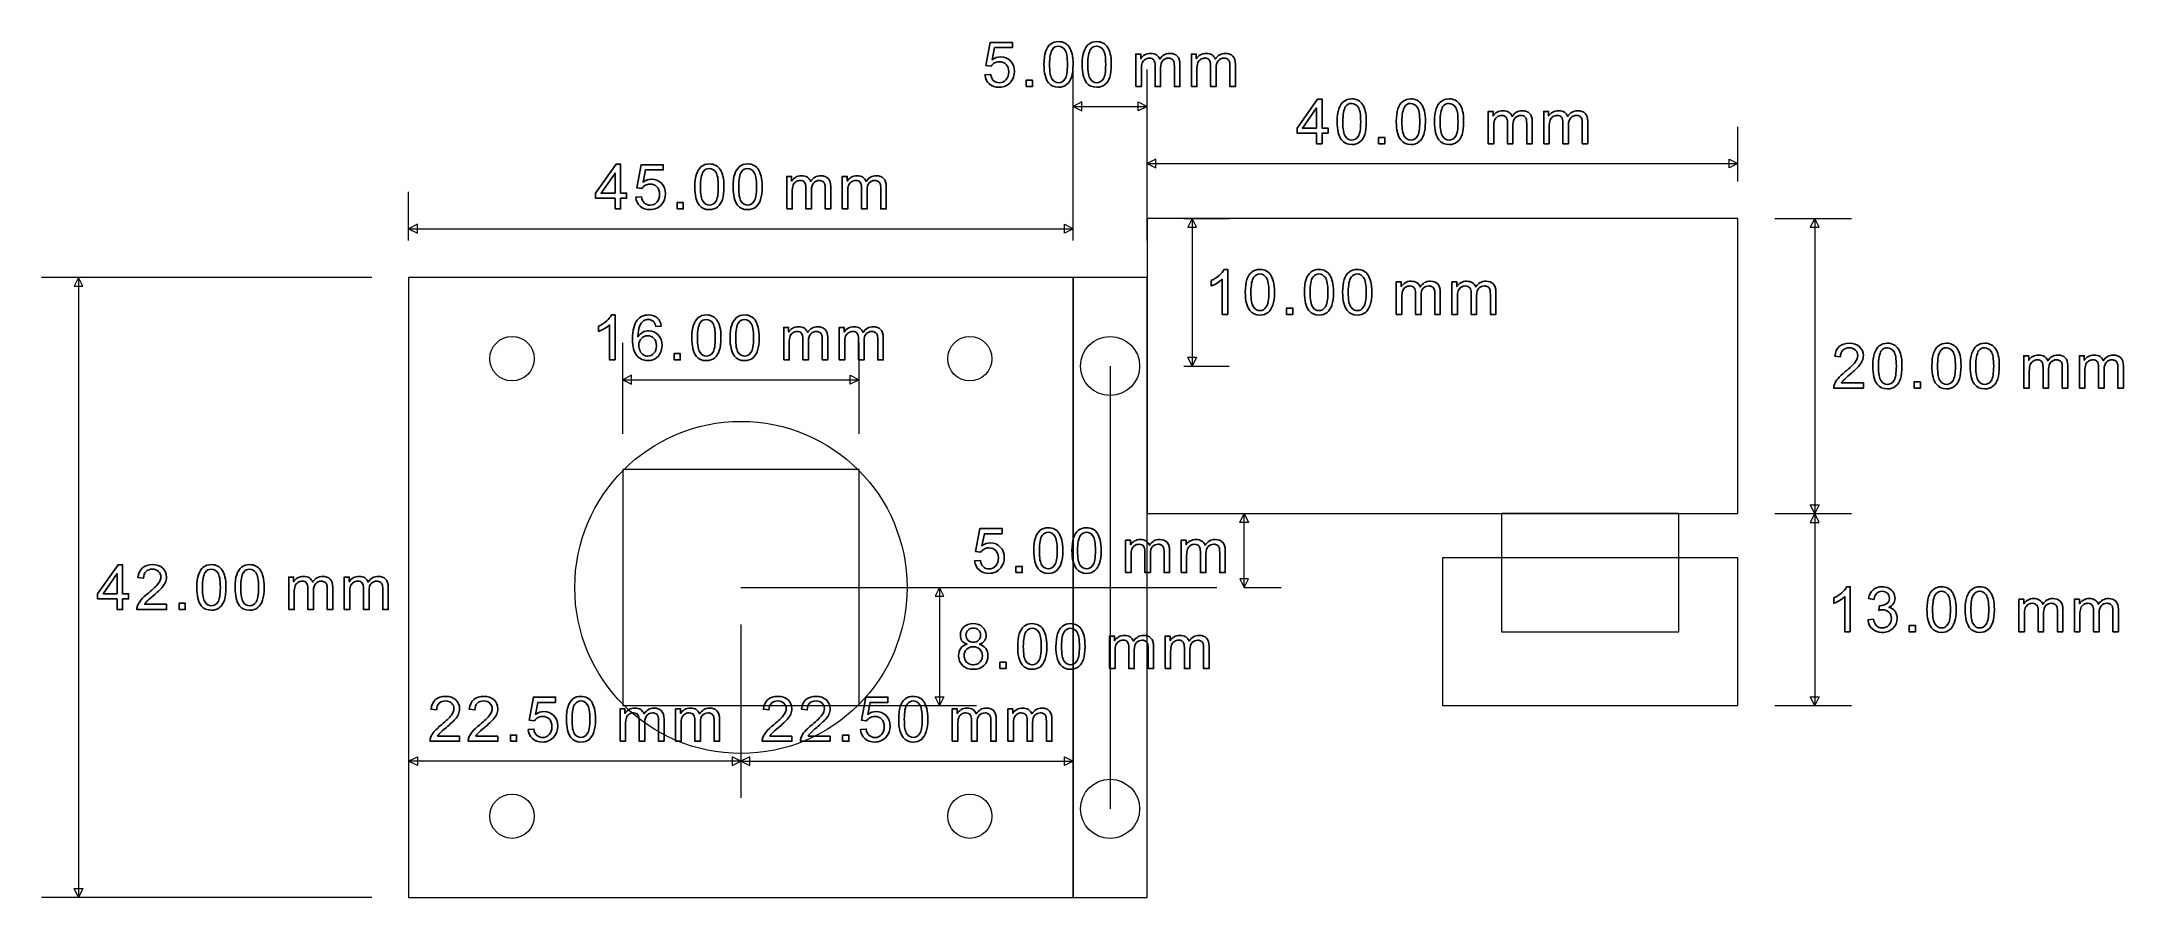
# Model space of a CAD drawing. Header units: millimetres. Extents: x -90 to 51, y -4 to 54.
import ezdxf
from ezdxf.lldxf.tags import DXFTag

# ---------------------------------------------------------------- set-up
doc = ezdxf.new("R2010")
doc.units = ezdxf.units.MM
doc.header["$MEASUREMENT"] = 0
doc.layers.add('layer 1', color=7, linetype='Continuous')
tags = doc.linetypes.add('New Line1', pattern=[0.6, 0.1, -0.5]).pattern_tags.tags
tags[6:7] = [DXFTag(74, 4), DXFTag(75, 0), DXFTag(340, '0'), DXFTag(46, 1.0), DXFTag(50, 0.0), DXFTag(44, 0.0), DXFTag(45, 0.0)]
tags[4:5] = [DXFTag(74, 4), DXFTag(75, 0), DXFTag(340, '0'), DXFTag(46, 1.0), DXFTag(50, 0.0), DXFTag(44, 0.0), DXFTag(45, 0.0)]
tags = doc.linetypes.add('New Line10', pattern=[0.6, 0.1, -0.5]).pattern_tags.tags
tags[6:7] = [DXFTag(74, 4), DXFTag(75, 0), DXFTag(340, '0'), DXFTag(46, 1.0), DXFTag(50, 0.0), DXFTag(44, 0.0), DXFTag(45, 0.0)]
tags[4:5] = [DXFTag(74, 4), DXFTag(75, 0), DXFTag(340, '0'), DXFTag(46, 1.0), DXFTag(50, 0.0), DXFTag(44, 0.0), DXFTag(45, 0.0)]
tags = doc.linetypes.add('New Line11', pattern=[0.6, 0.1, -0.5]).pattern_tags.tags
tags[6:7] = [DXFTag(74, 4), DXFTag(75, 0), DXFTag(340, '0'), DXFTag(46, 1.0), DXFTag(50, 0.0), DXFTag(44, 0.0), DXFTag(45, 0.0)]
tags[4:5] = [DXFTag(74, 4), DXFTag(75, 0), DXFTag(340, '0'), DXFTag(46, 1.0), DXFTag(50, 0.0), DXFTag(44, 0.0), DXFTag(45, 0.0)]
tags = doc.linetypes.add('New Line12', pattern=[0.6, 0.1, -0.5]).pattern_tags.tags
tags[6:7] = [DXFTag(74, 4), DXFTag(75, 0), DXFTag(340, '0'), DXFTag(46, 1.0), DXFTag(50, 0.0), DXFTag(44, 0.0), DXFTag(45, 0.0)]
tags[4:5] = [DXFTag(74, 4), DXFTag(75, 0), DXFTag(340, '0'), DXFTag(46, 1.0), DXFTag(50, 0.0), DXFTag(44, 0.0), DXFTag(45, 0.0)]
tags = doc.linetypes.add('New Line13', pattern=[0.6, 0.1, -0.5]).pattern_tags.tags
tags[6:7] = [DXFTag(74, 4), DXFTag(75, 0), DXFTag(340, '0'), DXFTag(46, 1.0), DXFTag(50, 0.0), DXFTag(44, 0.0), DXFTag(45, 0.0)]
tags[4:5] = [DXFTag(74, 4), DXFTag(75, 0), DXFTag(340, '0'), DXFTag(46, 1.0), DXFTag(50, 0.0), DXFTag(44, 0.0), DXFTag(45, 0.0)]
tags = doc.linetypes.add('New Line14', pattern=[0.6, 0.1, -0.5]).pattern_tags.tags
tags[6:7] = [DXFTag(74, 4), DXFTag(75, 0), DXFTag(340, '0'), DXFTag(46, 1.0), DXFTag(50, 0.0), DXFTag(44, 0.0), DXFTag(45, 0.0)]
tags[4:5] = [DXFTag(74, 4), DXFTag(75, 0), DXFTag(340, '0'), DXFTag(46, 1.0), DXFTag(50, 0.0), DXFTag(44, 0.0), DXFTag(45, 0.0)]
tags = doc.linetypes.add('New Line15', pattern=[0.6, 0.1, -0.5]).pattern_tags.tags
tags[6:7] = [DXFTag(74, 4), DXFTag(75, 0), DXFTag(340, '0'), DXFTag(46, 1.0), DXFTag(50, 0.0), DXFTag(44, 0.0), DXFTag(45, 0.0)]
tags[4:5] = [DXFTag(74, 4), DXFTag(75, 0), DXFTag(340, '0'), DXFTag(46, 1.0), DXFTag(50, 0.0), DXFTag(44, 0.0), DXFTag(45, 0.0)]
tags = doc.linetypes.add('New Line16', pattern=[0.6, 0.1, -0.5]).pattern_tags.tags
tags[6:7] = [DXFTag(74, 4), DXFTag(75, 0), DXFTag(340, '0'), DXFTag(46, 1.0), DXFTag(50, 0.0), DXFTag(44, 0.0), DXFTag(45, 0.0)]
tags[4:5] = [DXFTag(74, 4), DXFTag(75, 0), DXFTag(340, '0'), DXFTag(46, 1.0), DXFTag(50, 0.0), DXFTag(44, 0.0), DXFTag(45, 0.0)]
tags = doc.linetypes.add('New Line17', pattern=[0.6, 0.1, -0.5]).pattern_tags.tags
tags[6:7] = [DXFTag(74, 4), DXFTag(75, 0), DXFTag(340, '0'), DXFTag(46, 1.0), DXFTag(50, 0.0), DXFTag(44, 0.0), DXFTag(45, 0.0)]
tags[4:5] = [DXFTag(74, 4), DXFTag(75, 0), DXFTag(340, '0'), DXFTag(46, 1.0), DXFTag(50, 0.0), DXFTag(44, 0.0), DXFTag(45, 0.0)]
tags = doc.linetypes.add('New Line18', pattern=[0.6, 0.1, -0.5]).pattern_tags.tags
tags[6:7] = [DXFTag(74, 4), DXFTag(75, 0), DXFTag(340, '0'), DXFTag(46, 1.0), DXFTag(50, 0.0), DXFTag(44, 0.0), DXFTag(45, 0.0)]
tags[4:5] = [DXFTag(74, 4), DXFTag(75, 0), DXFTag(340, '0'), DXFTag(46, 1.0), DXFTag(50, 0.0), DXFTag(44, 0.0), DXFTag(45, 0.0)]
tags = doc.linetypes.add('New Line19', pattern=[0.6, 0.1, -0.5]).pattern_tags.tags
tags[6:7] = [DXFTag(74, 4), DXFTag(75, 0), DXFTag(340, '0'), DXFTag(46, 1.0), DXFTag(50, 0.0), DXFTag(44, 0.0), DXFTag(45, 0.0)]
tags[4:5] = [DXFTag(74, 4), DXFTag(75, 0), DXFTag(340, '0'), DXFTag(46, 1.0), DXFTag(50, 0.0), DXFTag(44, 0.0), DXFTag(45, 0.0)]
tags = doc.linetypes.add('New Line2', pattern=[0.6, 0.1, -0.5]).pattern_tags.tags
tags[6:7] = [DXFTag(74, 4), DXFTag(75, 0), DXFTag(340, '0'), DXFTag(46, 1.0), DXFTag(50, 0.0), DXFTag(44, 0.0), DXFTag(45, 0.0)]
tags[4:5] = [DXFTag(74, 4), DXFTag(75, 0), DXFTag(340, '0'), DXFTag(46, 1.0), DXFTag(50, 0.0), DXFTag(44, 0.0), DXFTag(45, 0.0)]
tags = doc.linetypes.add('New Line20', pattern=[0.6, 0.1, -0.5]).pattern_tags.tags
tags[6:7] = [DXFTag(74, 4), DXFTag(75, 0), DXFTag(340, '0'), DXFTag(46, 1.0), DXFTag(50, 0.0), DXFTag(44, 0.0), DXFTag(45, 0.0)]
tags[4:5] = [DXFTag(74, 4), DXFTag(75, 0), DXFTag(340, '0'), DXFTag(46, 1.0), DXFTag(50, 0.0), DXFTag(44, 0.0), DXFTag(45, 0.0)]
tags = doc.linetypes.add('New Line21', pattern=[0.6, 0.1, -0.5]).pattern_tags.tags
tags[6:7] = [DXFTag(74, 4), DXFTag(75, 0), DXFTag(340, '0'), DXFTag(46, 1.0), DXFTag(50, 0.0), DXFTag(44, 0.0), DXFTag(45, 0.0)]
tags[4:5] = [DXFTag(74, 4), DXFTag(75, 0), DXFTag(340, '0'), DXFTag(46, 1.0), DXFTag(50, 0.0), DXFTag(44, 0.0), DXFTag(45, 0.0)]
tags = doc.linetypes.add('New Line22', pattern=[0.6, 0.1, -0.5]).pattern_tags.tags
tags[6:7] = [DXFTag(74, 4), DXFTag(75, 0), DXFTag(340, '0'), DXFTag(46, 1.0), DXFTag(50, 0.0), DXFTag(44, 0.0), DXFTag(45, 0.0)]
tags[4:5] = [DXFTag(74, 4), DXFTag(75, 0), DXFTag(340, '0'), DXFTag(46, 1.0), DXFTag(50, 0.0), DXFTag(44, 0.0), DXFTag(45, 0.0)]
tags = doc.linetypes.add('New Line23', pattern=[0.6, 0.1, -0.5]).pattern_tags.tags
tags[6:7] = [DXFTag(74, 4), DXFTag(75, 0), DXFTag(340, '0'), DXFTag(46, 1.0), DXFTag(50, 0.0), DXFTag(44, 0.0), DXFTag(45, 0.0)]
tags[4:5] = [DXFTag(74, 4), DXFTag(75, 0), DXFTag(340, '0'), DXFTag(46, 1.0), DXFTag(50, 0.0), DXFTag(44, 0.0), DXFTag(45, 0.0)]
tags = doc.linetypes.add('New Line24', pattern=[0.6, 0.1, -0.5]).pattern_tags.tags
tags[6:7] = [DXFTag(74, 4), DXFTag(75, 0), DXFTag(340, '0'), DXFTag(46, 1.0), DXFTag(50, 0.0), DXFTag(44, 0.0), DXFTag(45, 0.0)]
tags[4:5] = [DXFTag(74, 4), DXFTag(75, 0), DXFTag(340, '0'), DXFTag(46, 1.0), DXFTag(50, 0.0), DXFTag(44, 0.0), DXFTag(45, 0.0)]
tags = doc.linetypes.add('New Line25', pattern=[0.6, 0.1, -0.5]).pattern_tags.tags
tags[6:7] = [DXFTag(74, 4), DXFTag(75, 0), DXFTag(340, '0'), DXFTag(46, 1.0), DXFTag(50, 0.0), DXFTag(44, 0.0), DXFTag(45, 0.0)]
tags[4:5] = [DXFTag(74, 4), DXFTag(75, 0), DXFTag(340, '0'), DXFTag(46, 1.0), DXFTag(50, 0.0), DXFTag(44, 0.0), DXFTag(45, 0.0)]
tags = doc.linetypes.add('New Line26', pattern=[0.6, 0.1, -0.5]).pattern_tags.tags
tags[6:7] = [DXFTag(74, 4), DXFTag(75, 0), DXFTag(340, '0'), DXFTag(46, 1.0), DXFTag(50, 0.0), DXFTag(44, 0.0), DXFTag(45, 0.0)]
tags[4:5] = [DXFTag(74, 4), DXFTag(75, 0), DXFTag(340, '0'), DXFTag(46, 1.0), DXFTag(50, 0.0), DXFTag(44, 0.0), DXFTag(45, 0.0)]
tags = doc.linetypes.add('New Line27', pattern=[0.6, 0.1, -0.5]).pattern_tags.tags
tags[6:7] = [DXFTag(74, 4), DXFTag(75, 0), DXFTag(340, '0'), DXFTag(46, 1.0), DXFTag(50, 0.0), DXFTag(44, 0.0), DXFTag(45, 0.0)]
tags[4:5] = [DXFTag(74, 4), DXFTag(75, 0), DXFTag(340, '0'), DXFTag(46, 1.0), DXFTag(50, 0.0), DXFTag(44, 0.0), DXFTag(45, 0.0)]
tags = doc.linetypes.add('New Line28', pattern=[0.6, 0.1, -0.5]).pattern_tags.tags
tags[6:7] = [DXFTag(74, 4), DXFTag(75, 0), DXFTag(340, '0'), DXFTag(46, 1.0), DXFTag(50, 0.0), DXFTag(44, 0.0), DXFTag(45, 0.0)]
tags[4:5] = [DXFTag(74, 4), DXFTag(75, 0), DXFTag(340, '0'), DXFTag(46, 1.0), DXFTag(50, 0.0), DXFTag(44, 0.0), DXFTag(45, 0.0)]
tags = doc.linetypes.add('New Line29', pattern=[0.6, 0.1, -0.5]).pattern_tags.tags
tags[6:7] = [DXFTag(74, 4), DXFTag(75, 0), DXFTag(340, '0'), DXFTag(46, 1.0), DXFTag(50, 0.0), DXFTag(44, 0.0), DXFTag(45, 0.0)]
tags[4:5] = [DXFTag(74, 4), DXFTag(75, 0), DXFTag(340, '0'), DXFTag(46, 1.0), DXFTag(50, 0.0), DXFTag(44, 0.0), DXFTag(45, 0.0)]
tags = doc.linetypes.add('New Line3', pattern=[0.6, 0.1, -0.5]).pattern_tags.tags
tags[6:7] = [DXFTag(74, 4), DXFTag(75, 0), DXFTag(340, '0'), DXFTag(46, 1.0), DXFTag(50, 0.0), DXFTag(44, 0.0), DXFTag(45, 0.0)]
tags[4:5] = [DXFTag(74, 4), DXFTag(75, 0), DXFTag(340, '0'), DXFTag(46, 1.0), DXFTag(50, 0.0), DXFTag(44, 0.0), DXFTag(45, 0.0)]
tags = doc.linetypes.add('New Line30', pattern=[0.6, 0.1, -0.5]).pattern_tags.tags
tags[6:7] = [DXFTag(74, 4), DXFTag(75, 0), DXFTag(340, '0'), DXFTag(46, 1.0), DXFTag(50, 0.0), DXFTag(44, 0.0), DXFTag(45, 0.0)]
tags[4:5] = [DXFTag(74, 4), DXFTag(75, 0), DXFTag(340, '0'), DXFTag(46, 1.0), DXFTag(50, 0.0), DXFTag(44, 0.0), DXFTag(45, 0.0)]
tags = doc.linetypes.add('New Line31', pattern=[0.6, 0.1, -0.5]).pattern_tags.tags
tags[6:7] = [DXFTag(74, 4), DXFTag(75, 0), DXFTag(340, '0'), DXFTag(46, 1.0), DXFTag(50, 0.0), DXFTag(44, 0.0), DXFTag(45, 0.0)]
tags[4:5] = [DXFTag(74, 4), DXFTag(75, 0), DXFTag(340, '0'), DXFTag(46, 1.0), DXFTag(50, 0.0), DXFTag(44, 0.0), DXFTag(45, 0.0)]
tags = doc.linetypes.add('New Line32', pattern=[0.6, 0.1, -0.5]).pattern_tags.tags
tags[6:7] = [DXFTag(74, 4), DXFTag(75, 0), DXFTag(340, '0'), DXFTag(46, 1.0), DXFTag(50, 0.0), DXFTag(44, 0.0), DXFTag(45, 0.0)]
tags[4:5] = [DXFTag(74, 4), DXFTag(75, 0), DXFTag(340, '0'), DXFTag(46, 1.0), DXFTag(50, 0.0), DXFTag(44, 0.0), DXFTag(45, 0.0)]
tags = doc.linetypes.add('New Line33', pattern=[0.6, 0.1, -0.5]).pattern_tags.tags
tags[6:7] = [DXFTag(74, 4), DXFTag(75, 0), DXFTag(340, '0'), DXFTag(46, 1.0), DXFTag(50, 0.0), DXFTag(44, 0.0), DXFTag(45, 0.0)]
tags[4:5] = [DXFTag(74, 4), DXFTag(75, 0), DXFTag(340, '0'), DXFTag(46, 1.0), DXFTag(50, 0.0), DXFTag(44, 0.0), DXFTag(45, 0.0)]
tags = doc.linetypes.add('New Line34', pattern=[0.6, 0.1, -0.5]).pattern_tags.tags
tags[6:7] = [DXFTag(74, 4), DXFTag(75, 0), DXFTag(340, '0'), DXFTag(46, 1.0), DXFTag(50, 0.0), DXFTag(44, 0.0), DXFTag(45, 0.0)]
tags[4:5] = [DXFTag(74, 4), DXFTag(75, 0), DXFTag(340, '0'), DXFTag(46, 1.0), DXFTag(50, 0.0), DXFTag(44, 0.0), DXFTag(45, 0.0)]
tags = doc.linetypes.add('New Line35', pattern=[0.6, 0.1, -0.5]).pattern_tags.tags
tags[6:7] = [DXFTag(74, 4), DXFTag(75, 0), DXFTag(340, '0'), DXFTag(46, 1.0), DXFTag(50, 0.0), DXFTag(44, 0.0), DXFTag(45, 0.0)]
tags[4:5] = [DXFTag(74, 4), DXFTag(75, 0), DXFTag(340, '0'), DXFTag(46, 1.0), DXFTag(50, 0.0), DXFTag(44, 0.0), DXFTag(45, 0.0)]
tags = doc.linetypes.add('New Line36', pattern=[0.6, 0.1, -0.5]).pattern_tags.tags
tags[6:7] = [DXFTag(74, 4), DXFTag(75, 0), DXFTag(340, '0'), DXFTag(46, 1.0), DXFTag(50, 0.0), DXFTag(44, 0.0), DXFTag(45, 0.0)]
tags[4:5] = [DXFTag(74, 4), DXFTag(75, 0), DXFTag(340, '0'), DXFTag(46, 1.0), DXFTag(50, 0.0), DXFTag(44, 0.0), DXFTag(45, 0.0)]
tags = doc.linetypes.add('New Line4', pattern=[0.6, 0.1, -0.5]).pattern_tags.tags
tags[6:7] = [DXFTag(74, 4), DXFTag(75, 0), DXFTag(340, '0'), DXFTag(46, 1.0), DXFTag(50, 0.0), DXFTag(44, 0.0), DXFTag(45, 0.0)]
tags[4:5] = [DXFTag(74, 4), DXFTag(75, 0), DXFTag(340, '0'), DXFTag(46, 1.0), DXFTag(50, 0.0), DXFTag(44, 0.0), DXFTag(45, 0.0)]
tags = doc.linetypes.add('New Line5', pattern=[0.6, 0.1, -0.5]).pattern_tags.tags
tags[6:7] = [DXFTag(74, 4), DXFTag(75, 0), DXFTag(340, '0'), DXFTag(46, 1.0), DXFTag(50, 0.0), DXFTag(44, 0.0), DXFTag(45, 0.0)]
tags[4:5] = [DXFTag(74, 4), DXFTag(75, 0), DXFTag(340, '0'), DXFTag(46, 1.0), DXFTag(50, 0.0), DXFTag(44, 0.0), DXFTag(45, 0.0)]
tags = doc.linetypes.add('New Line6', pattern=[0.6, 0.1, -0.5]).pattern_tags.tags
tags[6:7] = [DXFTag(74, 4), DXFTag(75, 0), DXFTag(340, '0'), DXFTag(46, 1.0), DXFTag(50, 0.0), DXFTag(44, 0.0), DXFTag(45, 0.0)]
tags[4:5] = [DXFTag(74, 4), DXFTag(75, 0), DXFTag(340, '0'), DXFTag(46, 1.0), DXFTag(50, 0.0), DXFTag(44, 0.0), DXFTag(45, 0.0)]
tags = doc.linetypes.add('New Line7', pattern=[0.6, 0.1, -0.5]).pattern_tags.tags
tags[6:7] = [DXFTag(74, 4), DXFTag(75, 0), DXFTag(340, '0'), DXFTag(46, 1.0), DXFTag(50, 0.0), DXFTag(44, 0.0), DXFTag(45, 0.0)]
tags[4:5] = [DXFTag(74, 4), DXFTag(75, 0), DXFTag(340, '0'), DXFTag(46, 1.0), DXFTag(50, 0.0), DXFTag(44, 0.0), DXFTag(45, 0.0)]
tags = doc.linetypes.add('New Line8', pattern=[0.6, 0.1, -0.5]).pattern_tags.tags
tags[6:7] = [DXFTag(74, 4), DXFTag(75, 0), DXFTag(340, '0'), DXFTag(46, 1.0), DXFTag(50, 0.0), DXFTag(44, 0.0), DXFTag(45, 0.0)]
tags[4:5] = [DXFTag(74, 4), DXFTag(75, 0), DXFTag(340, '0'), DXFTag(46, 1.0), DXFTag(50, 0.0), DXFTag(44, 0.0), DXFTag(45, 0.0)]
tags = doc.linetypes.add('New Line9', pattern=[0.6, 0.1, -0.5]).pattern_tags.tags
tags[6:7] = [DXFTag(74, 4), DXFTag(75, 0), DXFTag(340, '0'), DXFTag(46, 1.0), DXFTag(50, 0.0), DXFTag(44, 0.0), DXFTag(45, 0.0)]
tags[4:5] = [DXFTag(74, 4), DXFTag(75, 0), DXFTag(340, '0'), DXFTag(46, 1.0), DXFTag(50, 0.0), DXFTag(44, 0.0), DXFTag(45, 0.0)]

msp = doc.modelspace()

# ---------------------------------------------------------------- linework, layer by layer
at = {"layer": 'layer 1', "color": 250, "lineweight": 9}
for points in [[(-14.7377, 21.7438), (25.2623, 21.7438), (25.2623, 41.7438), (-14.7377, 41.7438), (-14.7377, 21.7438)], [(-64.7377, -4.2562), (-19.7377, -4.2562), (-19.7377, 37.7438), (-64.7377, 37.7438), (-64.7377, -4.2562)], [(-19.7377, -4.2562), (-14.7377, -4.2562), (-14.7377, 37.7438), (-19.7377, 37.7438), (-19.7377, -4.2562)], [(-50.2377, 8.7438), (-34.2377, 8.7438), (-34.2377, 24.7438), (-50.2377, 24.7438), (-50.2377, 8.7438)], [(9.2623, 13.7438), (21.2623, 13.7438), (21.2623, 21.7438), (9.2623, 21.7438), (9.2623, 13.7438)], [(5.2623, 8.7438), (25.2623, 8.7438), (25.2623, 18.7438), (5.2623, 18.7438), (5.2623, 8.7438)]]:
    msp.add_lwpolyline(points, close=True, dxfattribs=at)
for centre, major_axis in [((-57.7377, 32.2438), (0, 1.5)), ((-26.7377, 32.2438), (0, 1.5)), ((-17.2377, 31.7438), (0, 2)), ((-42.2377, 16.7438), (0, 11.25)), ((-17.2377, 1.7438), (0, 2)), ((-57.7377, 1.2438), (0, 1.5)), ((-26.7377, 1.2438), (0, 1.5))]:
    msp.add_ellipse(centre, major_axis=major_axis, ratio=1, dxfattribs=at)
at = {"layer": 'layer 1', "color": 155}
for points, knots in [([(-25.7199, 51.4796), (-25.7199, 51.4796), (-25.3304, 51.5092), (-25.3304, 51.5092), (-25.3304, 51.5092), (-25.3015, 51.3194), (-25.2345, 51.1769), (-25.1301, 51.0809), (-25.1301, 51.0809), (-25.0256, 50.9857), (-24.8979, 50.9377), (-24.7477, 50.9377), (-24.7477, 50.9377), (-24.5663, 50.9377), (-24.4146, 51.0054), (-24.2912, 51.1402), (-24.2912, 51.1402), (-24.1684, 51.2757), (-24.107, 51.4549), (-24.107, 51.6778), (-24.107, 51.6778), (-24.107, 51.8902), (-24.1656, 52.0574), (-24.2834, 52.1802), (-24.2834, 52.1802), (-24.4012, 52.3029), (-24.5572, 52.3643), (-24.7512, 52.3643), (-24.7512, 52.3643), (-24.8718, 52.3643), (-24.9798, 52.3368), (-25.0757, 52.2818), (-25.0757, 52.2818), (-25.171, 52.2267), (-25.2458, 52.1555), (-25.3008, 52.068), (-25.3008, 52.068), (-25.3008, 52.068), (-25.6522, 52.1188), (-25.6522, 52.1188), (-25.6522, 52.1188), (-25.6522, 52.1188), (-25.3601, 53.6766), (-25.3601, 53.6766), (-25.3601, 53.6766), (-25.3601, 53.6766), (-23.8572, 53.6766), (-23.8572, 53.6766), (-23.8572, 53.6766), (-23.8572, 53.6766), (-23.8572, 53.321), (-23.8572, 53.321), (-23.8572, 53.321), (-23.8572, 53.321), (-25.063, 53.321), (-25.063, 53.321), (-25.063, 53.321), (-25.063, 53.321), (-25.2246, 52.5033), (-25.2246, 52.5033), (-25.2246, 52.5033), (-25.0433, 52.631), (-24.8528, 52.6945), (-24.6538, 52.6945), (-24.6538, 52.6945), (-24.3899, 52.6945), (-24.167, 52.6028), (-23.9857, 52.4194), (-23.9857, 52.4194), (-23.8043, 52.2359), (-23.7133, 52.0003), (-23.7133, 51.7124), (-23.7133, 51.7124), (-23.7133, 51.4379), (-23.793, 51.2009), (-23.9525, 51.0012), (-23.9525, 51.0012), (-24.1465, 50.7557), (-24.4118, 50.6329), (-24.7477, 50.6329), (-24.7477, 50.6329), (-25.0228, 50.6329), (-25.2472, 50.7105), (-25.4215, 50.865), (-25.4215, 50.865), (-25.5957, 51.0195), (-25.6952, 51.2242), (-25.7199, 51.4796)], [0, 0, 0, 0, 0.04347826, 0.04347826, 0.04347826, 0.04347826, 0.08695652, 0.08695652, 0.08695652, 0.08695652, 0.13043478, 0.13043478, 0.13043478, 0.13043478, 0.17391304, 0.17391304, 0.17391304, 0.17391304, 0.2173913, 0.2173913, 0.2173913, 0.2173913, 0.26086957, 0.26086957, 0.26086957, 0.26086957, 0.30434783, 0.30434783, 0.30434783, 0.30434783, 0.34782609, 0.34782609, 0.34782609, 0.34782609, 0.39130435, 0.39130435, 0.39130435, 0.39130435, 0.43478261, 0.43478261, 0.43478261, 0.43478261, 0.47826087, 0.47826087, 0.47826087, 0.47826087, 0.52173913, 0.52173913, 0.52173913, 0.52173913, 0.56521739, 0.56521739, 0.56521739, 0.56521739, 0.60869565, 0.60869565, 0.60869565, 0.60869565, 0.65217391, 0.65217391, 0.65217391, 0.65217391, 0.69565217, 0.69565217, 0.69565217, 0.69565217, 0.73913043, 0.73913043, 0.73913043, 0.73913043, 0.7826087, 0.7826087, 0.7826087, 0.7826087, 0.82608696, 0.82608696, 0.82608696, 0.82608696, 0.86956522, 0.86956522, 0.86956522, 0.86956522, 0.91304348, 0.91304348, 0.91304348, 0.91304348, 1, 1, 1, 1]), ([(-21.7189, 52.1795), (-21.7189, 52.5372), (-21.6822, 52.8265), (-21.6088, 53.0452), (-21.6088, 53.0452), (-21.5348, 53.2646), (-21.4254, 53.4332), (-21.28, 53.5511), (-21.28, 53.5511), (-21.1354, 53.6689), (-20.9527, 53.7274), (-20.7325, 53.7274), (-20.7325, 53.7274), (-20.5703, 53.7274), (-20.4277, 53.695), (-20.3043, 53.6294), (-20.3043, 53.6294), (-20.1815, 53.5638), (-20.0799, 53.4692), (-20.0009, 53.3457), (-20.0009, 53.3457), (-19.9219, 53.223), (-19.8598, 53.0727), (-19.8146, 52.8956), (-19.8146, 52.8956), (-19.7688, 52.7185), (-19.7462, 52.4793), (-19.7462, 52.1795), (-19.7462, 52.1795), (-19.7462, 51.8239), (-19.7829, 51.536), (-19.8555, 51.3173), (-19.8555, 51.3173), (-19.9282, 51.0979), (-20.0376, 50.9292), (-20.1829, 50.8107), (-20.1829, 50.8107), (-20.3276, 50.6922), (-20.511, 50.6329), (-20.7325, 50.6329), (-20.7325, 50.6329), (-21.0239, 50.6329), (-21.2532, 50.7366), (-21.4197, 50.9448), (-21.4197, 50.9448), (-21.6194, 51.1988), (-21.7189, 51.6101), (-21.7189, 52.1795)], [0, 0, 0, 0, 0.07692308, 0.07692308, 0.07692308, 0.07692308, 0.15384615, 0.15384615, 0.15384615, 0.15384615, 0.23076923, 0.23076923, 0.23076923, 0.23076923, 0.30769231, 0.30769231, 0.30769231, 0.30769231, 0.38461538, 0.38461538, 0.38461538, 0.38461538, 0.46153846, 0.46153846, 0.46153846, 0.46153846, 0.53846154, 0.53846154, 0.53846154, 0.53846154, 0.61538462, 0.61538462, 0.61538462, 0.61538462, 0.69230769, 0.69230769, 0.69230769, 0.69230769, 0.76923077, 0.76923077, 0.76923077, 0.76923077, 0.84615385, 0.84615385, 0.84615385, 0.84615385, 1, 1, 1, 1]), ([(-19.1293, 52.1795), (-19.1293, 52.5372), (-19.0926, 52.8265), (-19.0192, 53.0452), (-19.0192, 53.0452), (-18.9452, 53.2646), (-18.8358, 53.4332), (-18.6904, 53.5511), (-18.6904, 53.5511), (-18.5458, 53.6689), (-18.3631, 53.7274), (-18.1429, 53.7274), (-18.1429, 53.7274), (-17.9807, 53.7274), (-17.8381, 53.695), (-17.7147, 53.6294), (-17.7147, 53.6294), (-17.5919, 53.5638), (-17.4903, 53.4692), (-17.4113, 53.3457), (-17.4113, 53.3457), (-17.3323, 53.223), (-17.2702, 53.0727), (-17.225, 52.8956), (-17.225, 52.8956), (-17.1792, 52.7185), (-17.1566, 52.4793), (-17.1566, 52.1795), (-17.1566, 52.1795), (-17.1566, 51.8239), (-17.1933, 51.536), (-17.2659, 51.3173), (-17.2659, 51.3173), (-17.3386, 51.0979), (-17.448, 50.9292), (-17.5933, 50.8107), (-17.5933, 50.8107), (-17.738, 50.6922), (-17.9214, 50.6329), (-18.1429, 50.6329), (-18.1429, 50.6329), (-18.4343, 50.6329), (-18.6636, 50.7366), (-18.8301, 50.9448), (-18.8301, 50.9448), (-19.0298, 51.1988), (-19.1293, 51.6101), (-19.1293, 52.1795)], [0, 0, 0, 0, 0.07692308, 0.07692308, 0.07692308, 0.07692308, 0.15384615, 0.15384615, 0.15384615, 0.15384615, 0.23076923, 0.23076923, 0.23076923, 0.23076923, 0.30769231, 0.30769231, 0.30769231, 0.30769231, 0.38461538, 0.38461538, 0.38461538, 0.38461538, 0.46153846, 0.46153846, 0.46153846, 0.46153846, 0.53846154, 0.53846154, 0.53846154, 0.53846154, 0.61538462, 0.61538462, 0.61538462, 0.61538462, 0.69230769, 0.69230769, 0.69230769, 0.69230769, 0.76923077, 0.76923077, 0.76923077, 0.76923077, 0.84615385, 0.84615385, 0.84615385, 0.84615385, 1, 1, 1, 1]), ([(-21.3379, 52.1781), (-21.3379, 51.6792), (-21.28, 51.3476), (-21.1636, 51.1839), (-21.1636, 51.1839), (-21.0472, 51.0195), (-20.9033, 50.9377), (-20.7325, 50.9377), (-20.7325, 50.9377), (-20.5618, 50.9377), (-20.4179, 51.0202), (-20.3015, 51.1846), (-20.3015, 51.1846), (-20.185, 51.3497), (-20.1272, 51.6806), (-20.1272, 52.1781), (-20.1272, 52.1781), (-20.1272, 52.6769), (-20.185, 53.0085), (-20.3015, 53.1722), (-20.3015, 53.1722), (-20.4172, 53.3366), (-20.5625, 53.4184), (-20.7368, 53.4184), (-20.7368, 53.4184), (-20.9075, 53.4184), (-21.0444, 53.3457), (-21.1467, 53.2011), (-21.1467, 53.2011), (-21.2744, 53.017), (-21.3379, 52.6755), (-21.3379, 52.1781)], [0, 0, 0, 0, 0.11111111, 0.11111111, 0.11111111, 0.11111111, 0.22222222, 0.22222222, 0.22222222, 0.22222222, 0.33333333, 0.33333333, 0.33333333, 0.33333333, 0.44444444, 0.44444444, 0.44444444, 0.44444444, 0.55555556, 0.55555556, 0.55555556, 0.55555556, 0.66666667, 0.66666667, 0.66666667, 0.66666667, 0.77777778, 0.77777778, 0.77777778, 0.77777778, 1, 1, 1, 1]), ([(-18.7483, 52.1781), (-18.7483, 51.6792), (-18.6904, 51.3476), (-18.574, 51.1839), (-18.574, 51.1839), (-18.4576, 51.0195), (-18.3137, 50.9377), (-18.1429, 50.9377), (-18.1429, 50.9377), (-17.9722, 50.9377), (-17.8283, 51.0202), (-17.7119, 51.1846), (-17.7119, 51.1846), (-17.5954, 51.3497), (-17.5376, 51.6806), (-17.5376, 52.1781), (-17.5376, 52.1781), (-17.5376, 52.6769), (-17.5954, 53.0085), (-17.7119, 53.1722), (-17.7119, 53.1722), (-17.8276, 53.3366), (-17.9729, 53.4184), (-18.1472, 53.4184), (-18.1472, 53.4184), (-18.3179, 53.4184), (-18.4548, 53.3457), (-18.5571, 53.2011), (-18.5571, 53.2011), (-18.6848, 53.017), (-18.7483, 52.6755), (-18.7483, 52.1781)], [0, 0, 0, 0, 0.11111111, 0.11111111, 0.11111111, 0.11111111, 0.22222222, 0.22222222, 0.22222222, 0.22222222, 0.33333333, 0.33333333, 0.33333333, 0.33333333, 0.44444444, 0.44444444, 0.44444444, 0.44444444, 0.55555556, 0.55555556, 0.55555556, 0.55555556, 0.66666667, 0.66666667, 0.66666667, 0.66666667, 0.77777778, 0.77777778, 0.77777778, 0.77777778, 1, 1, 1, 1]), ([(-15.4971, 50.6837), (-15.4971, 50.6837), (-15.4971, 52.8808), (-15.4971, 52.8808), (-15.4971, 52.8808), (-15.4971, 52.8808), (-15.1627, 52.8808), (-15.1627, 52.8808), (-15.1627, 52.8808), (-15.1627, 52.8808), (-15.1627, 52.5703), (-15.1627, 52.5703), (-15.1627, 52.5703), (-15.0942, 52.6776), (-15.0025, 52.7644), (-14.8882, 52.8293), (-14.8882, 52.8293), (-14.7739, 52.8949), (-14.6441, 52.9273), (-14.498, 52.9273), (-14.498, 52.9273), (-14.3358, 52.9273), (-14.2024, 52.8935), (-14.0987, 52.8265), (-14.0987, 52.8265), (-13.995, 52.7587), (-13.9216, 52.6649), (-13.8793, 52.5435), (-13.8793, 52.5435), (-13.7043, 52.7996), (-13.4778, 52.9273), (-13.1984, 52.9273), (-13.1984, 52.9273), (-12.9797, 52.9273), (-12.8111, 52.8674), (-12.694, 52.7467), (-12.694, 52.7467), (-12.5761, 52.6261), (-12.5169, 52.4405), (-12.5169, 52.19), (-12.5169, 52.19), (-12.5169, 52.19), (-12.5169, 50.6837), (-12.5169, 50.6837), (-12.5169, 50.6837), (-12.5169, 50.6837), (-12.8894, 50.6837), (-12.8894, 50.6837), (-12.8894, 50.6837), (-12.8894, 50.6837), (-12.8894, 52.0666), (-12.8894, 52.0666), (-12.8894, 52.0666), (-12.8894, 52.2147), (-12.9021, 52.322), (-12.9261, 52.3876), (-12.9261, 52.3876), (-12.9501, 52.4532), (-12.9938, 52.5054), (-13.058, 52.5456), (-13.058, 52.5456), (-13.1215, 52.5859), (-13.1963, 52.6056), (-13.2817, 52.6056), (-13.2817, 52.6056), (-13.4369, 52.6056), (-13.5653, 52.5541), (-13.6676, 52.4518), (-13.6676, 52.4518), (-13.7699, 52.3488), (-13.8207, 52.1844), (-13.8207, 51.9586), (-13.8207, 51.9586), (-13.8207, 51.9586), (-13.8207, 50.6837), (-13.8207, 50.6837), (-13.8207, 50.6837), (-13.8207, 50.6837), (-14.1932, 50.6837), (-14.1932, 50.6837), (-14.1932, 50.6837), (-14.1932, 50.6837), (-14.1932, 52.1096), (-14.1932, 52.1096), (-14.1932, 52.1096), (-14.1932, 52.2747), (-14.2236, 52.3989), (-14.2843, 52.4814), (-14.2843, 52.4814), (-14.3449, 52.564), (-14.4444, 52.6056), (-14.582, 52.6056), (-14.582, 52.6056), (-14.6864, 52.6056), (-14.7831, 52.5781), (-14.872, 52.5231), (-14.872, 52.5231), (-14.9609, 52.468), (-15.0251, 52.3876), (-15.0653, 52.2811), (-15.0653, 52.2811), (-15.1048, 52.1752), (-15.1246, 52.0221), (-15.1246, 51.8225), (-15.1246, 51.8225), (-15.1246, 51.8225), (-15.1246, 50.6837), (-15.1246, 50.6837), (-15.1246, 50.6837), (-15.1246, 50.6837), (-15.4971, 50.6837), (-15.4971, 50.6837)], [0, 0, 0, 0, 0.03448276, 0.03448276, 0.03448276, 0.03448276, 0.06896552, 0.06896552, 0.06896552, 0.06896552, 0.10344828, 0.10344828, 0.10344828, 0.10344828, 0.13793103, 0.13793103, 0.13793103, 0.13793103, 0.17241379, 0.17241379, 0.17241379, 0.17241379, 0.20689655, 0.20689655, 0.20689655, 0.20689655, 0.24137931, 0.24137931, 0.24137931, 0.24137931, 0.27586207, 0.27586207, 0.27586207, 0.27586207, 0.31034483, 0.31034483, 0.31034483, 0.31034483, 0.34482759, 0.34482759, 0.34482759, 0.34482759, 0.37931034, 0.37931034, 0.37931034, 0.37931034, 0.4137931, 0.4137931, 0.4137931, 0.4137931, 0.44827586, 0.44827586, 0.44827586, 0.44827586, 0.48275862, 0.48275862, 0.48275862, 0.48275862, 0.51724138, 0.51724138, 0.51724138, 0.51724138, 0.55172414, 0.55172414, 0.55172414, 0.55172414, 0.5862069, 0.5862069, 0.5862069, 0.5862069, 0.62068966, 0.62068966, 0.62068966, 0.62068966, 0.65517241, 0.65517241, 0.65517241, 0.65517241, 0.68965517, 0.68965517, 0.68965517, 0.68965517, 0.72413793, 0.72413793, 0.72413793, 0.72413793, 0.75862069, 0.75862069, 0.75862069, 0.75862069, 0.79310345, 0.79310345, 0.79310345, 0.79310345, 0.82758621, 0.82758621, 0.82758621, 0.82758621, 0.86206897, 0.86206897, 0.86206897, 0.86206897, 0.89655172, 0.89655172, 0.89655172, 0.89655172, 0.93103448, 0.93103448, 0.93103448, 0.93103448, 1, 1, 1, 1]), ([(-11.7356, 50.6837), (-11.7356, 50.6837), (-11.7356, 52.8808), (-11.7356, 52.8808), (-11.7356, 52.8808), (-11.7356, 52.8808), (-11.4012, 52.8808), (-11.4012, 52.8808), (-11.4012, 52.8808), (-11.4012, 52.8808), (-11.4012, 52.5703), (-11.4012, 52.5703), (-11.4012, 52.5703), (-11.3327, 52.6776), (-11.241, 52.7644), (-11.1267, 52.8293), (-11.1267, 52.8293), (-11.0124, 52.8949), (-10.8826, 52.9273), (-10.7365, 52.9273), (-10.7365, 52.9273), (-10.5743, 52.9273), (-10.4409, 52.8935), (-10.3372, 52.8265), (-10.3372, 52.8265), (-10.2335, 52.7587), (-10.1601, 52.6649), (-10.1178, 52.5435), (-10.1178, 52.5435), (-9.9428, 52.7996), (-9.7163, 52.9273), (-9.4369, 52.9273), (-9.4369, 52.9273), (-9.2182, 52.9273), (-9.0496, 52.8674), (-8.9325, 52.7467), (-8.9325, 52.7467), (-8.8146, 52.6261), (-8.7554, 52.4405), (-8.7554, 52.19), (-8.7554, 52.19), (-8.7554, 52.19), (-8.7554, 50.6837), (-8.7554, 50.6837), (-8.7554, 50.6837), (-8.7554, 50.6837), (-9.1279, 50.6837), (-9.1279, 50.6837), (-9.1279, 50.6837), (-9.1279, 50.6837), (-9.1279, 52.0666), (-9.1279, 52.0666), (-9.1279, 52.0666), (-9.1279, 52.2147), (-9.1406, 52.322), (-9.1646, 52.3876), (-9.1646, 52.3876), (-9.1886, 52.4532), (-9.2323, 52.5054), (-9.2965, 52.5456), (-9.2965, 52.5456), (-9.36, 52.5859), (-9.4348, 52.6056), (-9.5202, 52.6056), (-9.5202, 52.6056), (-9.6754, 52.6056), (-9.8038, 52.5541), (-9.9061, 52.4518), (-9.9061, 52.4518), (-10.0084, 52.3488), (-10.0592, 52.1844), (-10.0592, 51.9586), (-10.0592, 51.9586), (-10.0592, 51.9586), (-10.0592, 50.6837), (-10.0592, 50.6837), (-10.0592, 50.6837), (-10.0592, 50.6837), (-10.4317, 50.6837), (-10.4317, 50.6837), (-10.4317, 50.6837), (-10.4317, 50.6837), (-10.4317, 52.1096), (-10.4317, 52.1096), (-10.4317, 52.1096), (-10.4317, 52.2747), (-10.4621, 52.3989), (-10.5228, 52.4814), (-10.5228, 52.4814), (-10.5834, 52.564), (-10.6829, 52.6056), (-10.8205, 52.6056), (-10.8205, 52.6056), (-10.9249, 52.6056), (-11.0216, 52.5781), (-11.1105, 52.5231), (-11.1105, 52.5231), (-11.1994, 52.468), (-11.2636, 52.3876), (-11.3038, 52.2811), (-11.3038, 52.2811), (-11.3433, 52.1752), (-11.3631, 52.0221), (-11.3631, 51.8225), (-11.3631, 51.8225), (-11.3631, 51.8225), (-11.3631, 50.6837), (-11.3631, 50.6837), (-11.3631, 50.6837), (-11.3631, 50.6837), (-11.7356, 50.6837), (-11.7356, 50.6837)], [0, 0, 0, 0, 0.03448276, 0.03448276, 0.03448276, 0.03448276, 0.06896552, 0.06896552, 0.06896552, 0.06896552, 0.10344828, 0.10344828, 0.10344828, 0.10344828, 0.13793103, 0.13793103, 0.13793103, 0.13793103, 0.17241379, 0.17241379, 0.17241379, 0.17241379, 0.20689655, 0.20689655, 0.20689655, 0.20689655, 0.24137931, 0.24137931, 0.24137931, 0.24137931, 0.27586207, 0.27586207, 0.27586207, 0.27586207, 0.31034483, 0.31034483, 0.31034483, 0.31034483, 0.34482759, 0.34482759, 0.34482759, 0.34482759, 0.37931034, 0.37931034, 0.37931034, 0.37931034, 0.4137931, 0.4137931, 0.4137931, 0.4137931, 0.44827586, 0.44827586, 0.44827586, 0.44827586, 0.48275862, 0.48275862, 0.48275862, 0.48275862, 0.51724138, 0.51724138, 0.51724138, 0.51724138, 0.55172414, 0.55172414, 0.55172414, 0.55172414, 0.5862069, 0.5862069, 0.5862069, 0.5862069, 0.62068966, 0.62068966, 0.62068966, 0.62068966, 0.65517241, 0.65517241, 0.65517241, 0.65517241, 0.68965517, 0.68965517, 0.68965517, 0.68965517, 0.72413793, 0.72413793, 0.72413793, 0.72413793, 0.75862069, 0.75862069, 0.75862069, 0.75862069, 0.79310345, 0.79310345, 0.79310345, 0.79310345, 0.82758621, 0.82758621, 0.82758621, 0.82758621, 0.86206897, 0.86206897, 0.86206897, 0.86206897, 0.89655172, 0.89655172, 0.89655172, 0.89655172, 0.93103448, 0.93103448, 0.93103448, 0.93103448, 1, 1, 1, 1]), ([(-22.9229, 50.6837), (-22.9229, 50.6837), (-22.9229, 51.107), (-22.9229, 51.107), (-22.9229, 51.107), (-22.9229, 51.107), (-22.4995, 51.107), (-22.4995, 51.107), (-22.4995, 51.107), (-22.4995, 51.107), (-22.4995, 50.6837), (-22.4995, 50.6837), (-22.4995, 50.6837), (-22.4995, 50.6837), (-22.9229, 50.6837), (-22.9229, 50.6837)], [0, 0, 0, 0, 0.2, 0.2, 0.2, 0.2, 0.4, 0.4, 0.4, 0.4, 0.6, 0.6, 0.6, 0.6, 1, 1, 1, 1]), ([(-3.2616, 46.8031), (-3.2616, 46.8031), (-3.2616, 47.527), (-3.2616, 47.527), (-3.2616, 47.527), (-3.2616, 47.527), (-4.5782, 47.527), (-4.5782, 47.527), (-4.5782, 47.527), (-4.5782, 47.527), (-4.5782, 47.8699), (-4.5782, 47.8699), (-4.5782, 47.8699), (-4.5782, 47.8699), (-3.1939, 49.8341), (-3.1939, 49.8341), (-3.1939, 49.8341), (-3.1939, 49.8341), (-2.8891, 49.8341), (-2.8891, 49.8341), (-2.8891, 49.8341), (-2.8891, 49.8341), (-2.8891, 47.8699), (-2.8891, 47.8699), (-2.8891, 47.8699), (-2.8891, 47.8699), (-2.4785, 47.8699), (-2.4785, 47.8699), (-2.4785, 47.8699), (-2.4785, 47.8699), (-2.4785, 47.527), (-2.4785, 47.527), (-2.4785, 47.527), (-2.4785, 47.527), (-2.8891, 47.527), (-2.8891, 47.527), (-2.8891, 47.527), (-2.8891, 47.527), (-2.8891, 46.8031), (-2.8891, 46.8031), (-2.8891, 46.8031), (-2.8891, 46.8031), (-3.2616, 46.8031), (-3.2616, 46.8031)], [0, 0, 0, 0, 0.08333333, 0.08333333, 0.08333333, 0.08333333, 0.16666667, 0.16666667, 0.16666667, 0.16666667, 0.25, 0.25, 0.25, 0.25, 0.33333333, 0.33333333, 0.33333333, 0.33333333, 0.41666667, 0.41666667, 0.41666667, 0.41666667, 0.5, 0.5, 0.5, 0.5, 0.58333333, 0.58333333, 0.58333333, 0.58333333, 0.66666667, 0.66666667, 0.66666667, 0.66666667, 0.75, 0.75, 0.75, 0.75, 0.83333333, 0.83333333, 0.83333333, 0.83333333, 1, 1, 1, 1]), ([(-1.8616, 48.2989), (-1.8616, 48.6566), (-1.8249, 48.9459), (-1.7515, 49.1646), (-1.7515, 49.1646), (-1.6775, 49.384), (-1.5681, 49.5526), (-1.4227, 49.6705), (-1.4227, 49.6705), (-1.2781, 49.7883), (-1.0954, 49.8468), (-0.8752, 49.8468), (-0.8752, 49.8468), (-0.713, 49.8468), (-0.5704, 49.8144), (-0.447, 49.7488), (-0.447, 49.7488), (-0.3242, 49.6832), (-0.2226, 49.5886), (-0.1436, 49.4651), (-0.1436, 49.4651), (-0.0646, 49.3424), (-0.0025, 49.1921), (0.0427, 49.015), (0.0427, 49.015), (0.0885, 48.8379), (0.1111, 48.5987), (0.1111, 48.2989), (0.1111, 48.2989), (0.1111, 47.9433), (0.0744, 47.6554), (0.0018, 47.4367), (0.0018, 47.4367), (-0.0709, 47.2173), (-0.1803, 47.0486), (-0.3256, 46.9301), (-0.3256, 46.9301), (-0.4703, 46.8116), (-0.6537, 46.7523), (-0.8752, 46.7523), (-0.8752, 46.7523), (-1.1666, 46.7523), (-1.3959, 46.856), (-1.5624, 47.0642), (-1.5624, 47.0642), (-1.7621, 47.3182), (-1.8616, 47.7295), (-1.8616, 48.2989)], [0, 0, 0, 0, 0.07692308, 0.07692308, 0.07692308, 0.07692308, 0.15384615, 0.15384615, 0.15384615, 0.15384615, 0.23076923, 0.23076923, 0.23076923, 0.23076923, 0.30769231, 0.30769231, 0.30769231, 0.30769231, 0.38461538, 0.38461538, 0.38461538, 0.38461538, 0.46153846, 0.46153846, 0.46153846, 0.46153846, 0.53846154, 0.53846154, 0.53846154, 0.53846154, 0.61538462, 0.61538462, 0.61538462, 0.61538462, 0.69230769, 0.69230769, 0.69230769, 0.69230769, 0.76923077, 0.76923077, 0.76923077, 0.76923077, 0.84615385, 0.84615385, 0.84615385, 0.84615385, 1, 1, 1, 1]), ([(-1.4806, 48.2975), (-1.4806, 47.7986), (-1.4227, 47.467), (-1.3063, 47.3033), (-1.3063, 47.3033), (-1.1899, 47.1389), (-1.046, 47.0571), (-0.8752, 47.0571), (-0.8752, 47.0571), (-0.7045, 47.0571), (-0.5606, 47.1396), (-0.4442, 47.304), (-0.4442, 47.304), (-0.3277, 47.4691), (-0.2699, 47.8), (-0.2699, 48.2975), (-0.2699, 48.2975), (-0.2699, 48.7963), (-0.3277, 49.1279), (-0.4442, 49.2916), (-0.4442, 49.2916), (-0.5599, 49.456), (-0.7052, 49.5378), (-0.8795, 49.5378), (-0.8795, 49.5378), (-1.0502, 49.5378), (-1.1871, 49.4651), (-1.2894, 49.3205), (-1.2894, 49.3205), (-1.4171, 49.1364), (-1.4806, 48.7949), (-1.4806, 48.2975)], [0, 0, 0, 0, 0.11111111, 0.11111111, 0.11111111, 0.11111111, 0.22222222, 0.22222222, 0.22222222, 0.22222222, 0.33333333, 0.33333333, 0.33333333, 0.33333333, 0.44444444, 0.44444444, 0.44444444, 0.44444444, 0.55555556, 0.55555556, 0.55555556, 0.55555556, 0.66666667, 0.66666667, 0.66666667, 0.66666667, 0.77777778, 0.77777778, 0.77777778, 0.77777778, 1, 1, 1, 1]), ([(2.1394, 48.2989), (2.1394, 48.6566), (2.1761, 48.9459), (2.2495, 49.1646), (2.2495, 49.1646), (2.3235, 49.384), (2.4329, 49.5526), (2.5783, 49.6705), (2.5783, 49.6705), (2.7229, 49.7883), (2.9056, 49.8468), (3.1258, 49.8468), (3.1258, 49.8468), (3.288, 49.8468), (3.4306, 49.8144), (3.554, 49.7488), (3.554, 49.7488), (3.6768, 49.6832), (3.7784, 49.5886), (3.8574, 49.4651), (3.8574, 49.4651), (3.9364, 49.3424), (3.9985, 49.1921), (4.0437, 49.015), (4.0437, 49.015), (4.0895, 48.8379), (4.1121, 48.5987), (4.1121, 48.2989), (4.1121, 48.2989), (4.1121, 47.9433), (4.0754, 47.6554), (4.0028, 47.4367), (4.0028, 47.4367), (3.9301, 47.2173), (3.8207, 47.0486), (3.6754, 46.9301), (3.6754, 46.9301), (3.5307, 46.8116), (3.3473, 46.7523), (3.1258, 46.7523), (3.1258, 46.7523), (2.8344, 46.7523), (2.6051, 46.856), (2.4386, 47.0642), (2.4386, 47.0642), (2.2389, 47.3182), (2.1394, 47.7295), (2.1394, 48.2989)], [0, 0, 0, 0, 0.07692308, 0.07692308, 0.07692308, 0.07692308, 0.15384615, 0.15384615, 0.15384615, 0.15384615, 0.23076923, 0.23076923, 0.23076923, 0.23076923, 0.30769231, 0.30769231, 0.30769231, 0.30769231, 0.38461538, 0.38461538, 0.38461538, 0.38461538, 0.46153846, 0.46153846, 0.46153846, 0.46153846, 0.53846154, 0.53846154, 0.53846154, 0.53846154, 0.61538462, 0.61538462, 0.61538462, 0.61538462, 0.69230769, 0.69230769, 0.69230769, 0.69230769, 0.76923077, 0.76923077, 0.76923077, 0.76923077, 0.84615385, 0.84615385, 0.84615385, 0.84615385, 1, 1, 1, 1]), ([(2.5204, 48.2975), (2.5204, 47.7986), (2.5783, 47.467), (2.6947, 47.3033), (2.6947, 47.3033), (2.8111, 47.1389), (2.955, 47.0571), (3.1258, 47.0571), (3.1258, 47.0571), (3.2965, 47.0571), (3.4404, 47.1396), (3.5568, 47.304), (3.5568, 47.304), (3.6733, 47.4691), (3.7311, 47.8), (3.7311, 48.2975), (3.7311, 48.2975), (3.7311, 48.7963), (3.6733, 49.1279), (3.5568, 49.2916), (3.5568, 49.2916), (3.4411, 49.456), (3.2958, 49.5378), (3.1215, 49.5378), (3.1215, 49.5378), (2.9508, 49.5378), (2.8139, 49.4651), (2.7116, 49.3205), (2.7116, 49.3205), (2.5839, 49.1364), (2.5204, 48.7949), (2.5204, 48.2975)], [0, 0, 0, 0, 0.11111111, 0.11111111, 0.11111111, 0.11111111, 0.22222222, 0.22222222, 0.22222222, 0.22222222, 0.33333333, 0.33333333, 0.33333333, 0.33333333, 0.44444444, 0.44444444, 0.44444444, 0.44444444, 0.55555556, 0.55555556, 0.55555556, 0.55555556, 0.66666667, 0.66666667, 0.66666667, 0.66666667, 0.77777778, 0.77777778, 0.77777778, 0.77777778, 1, 1, 1, 1]), ([(4.729, 48.2989), (4.729, 48.6566), (4.7657, 48.9459), (4.8391, 49.1646), (4.8391, 49.1646), (4.9131, 49.384), (5.0225, 49.5526), (5.1679, 49.6705), (5.1679, 49.6705), (5.3125, 49.7883), (5.4952, 49.8468), (5.7154, 49.8468), (5.7154, 49.8468), (5.8776, 49.8468), (6.0202, 49.8144), (6.1436, 49.7488), (6.1436, 49.7488), (6.2664, 49.6832), (6.368, 49.5886), (6.447, 49.4651), (6.447, 49.4651), (6.526, 49.3424), (6.5881, 49.1921), (6.6333, 49.015), (6.6333, 49.015), (6.6791, 48.8379), (6.7017, 48.5987), (6.7017, 48.2989), (6.7017, 48.2989), (6.7017, 47.9433), (6.665, 47.6554), (6.5924, 47.4367), (6.5924, 47.4367), (6.5197, 47.2173), (6.4103, 47.0486), (6.265, 46.9301), (6.265, 46.9301), (6.1203, 46.8116), (5.9369, 46.7523), (5.7154, 46.7523), (5.7154, 46.7523), (5.424, 46.7523), (5.1947, 46.856), (5.0282, 47.0642), (5.0282, 47.0642), (4.8285, 47.3182), (4.729, 47.7295), (4.729, 48.2989)], [0, 0, 0, 0, 0.07692308, 0.07692308, 0.07692308, 0.07692308, 0.15384615, 0.15384615, 0.15384615, 0.15384615, 0.23076923, 0.23076923, 0.23076923, 0.23076923, 0.30769231, 0.30769231, 0.30769231, 0.30769231, 0.38461538, 0.38461538, 0.38461538, 0.38461538, 0.46153846, 0.46153846, 0.46153846, 0.46153846, 0.53846154, 0.53846154, 0.53846154, 0.53846154, 0.61538462, 0.61538462, 0.61538462, 0.61538462, 0.69230769, 0.69230769, 0.69230769, 0.69230769, 0.76923077, 0.76923077, 0.76923077, 0.76923077, 0.84615385, 0.84615385, 0.84615385, 0.84615385, 1, 1, 1, 1]), ([(5.11, 48.2975), (5.11, 47.7986), (5.1679, 47.467), (5.2843, 47.3033), (5.2843, 47.3033), (5.4007, 47.1389), (5.5446, 47.0571), (5.7154, 47.0571), (5.7154, 47.0571), (5.8861, 47.0571), (6.03, 47.1396), (6.1464, 47.304), (6.1464, 47.304), (6.2629, 47.4691), (6.3207, 47.8), (6.3207, 48.2975), (6.3207, 48.2975), (6.3207, 48.7963), (6.2629, 49.1279), (6.1464, 49.2916), (6.1464, 49.2916), (6.0307, 49.456), (5.8854, 49.5378), (5.7111, 49.5378), (5.7111, 49.5378), (5.5404, 49.5378), (5.4035, 49.4651), (5.3012, 49.3205), (5.3012, 49.3205), (5.1735, 49.1364), (5.11, 48.7949), (5.11, 48.2975)], [0, 0, 0, 0, 0.11111111, 0.11111111, 0.11111111, 0.11111111, 0.22222222, 0.22222222, 0.22222222, 0.22222222, 0.33333333, 0.33333333, 0.33333333, 0.33333333, 0.44444444, 0.44444444, 0.44444444, 0.44444444, 0.55555556, 0.55555556, 0.55555556, 0.55555556, 0.66666667, 0.66666667, 0.66666667, 0.66666667, 0.77777778, 0.77777778, 0.77777778, 0.77777778, 1, 1, 1, 1]), ([(-3.2616, 47.8699), (-3.2616, 47.8699), (-3.2616, 49.2337), (-3.2616, 49.2337), (-3.2616, 49.2337), (-3.2616, 49.2337), (-4.212, 47.8699), (-4.212, 47.8699), (-4.212, 47.8699), (-4.212, 47.8699), (-3.2616, 47.8699), (-3.2616, 47.8699)], [0, 0, 0, 0, 0.25, 0.25, 0.25, 0.25, 0.5, 0.5, 0.5, 0.5, 1, 1, 1, 1]), ([(8.3612, 46.8031), (8.3612, 46.8031), (8.3612, 49.0002), (8.3612, 49.0002), (8.3612, 49.0002), (8.3612, 49.0002), (8.6956, 49.0002), (8.6956, 49.0002), (8.6956, 49.0002), (8.6956, 49.0002), (8.6956, 48.6897), (8.6956, 48.6897), (8.6956, 48.6897), (8.7641, 48.797), (8.8558, 48.8838), (8.9701, 48.9487), (8.9701, 48.9487), (9.0844, 49.0143), (9.2142, 49.0467), (9.3603, 49.0467), (9.3603, 49.0467), (9.5225, 49.0467), (9.6559, 49.0129), (9.7596, 48.9459), (9.7596, 48.9459), (9.8633, 48.8781), (9.9367, 48.7843), (9.979, 48.6629), (9.979, 48.6629), (10.154, 48.919), (10.3805, 49.0467), (10.6599, 49.0467), (10.6599, 49.0467), (10.8786, 49.0467), (11.0472, 48.9868), (11.1643, 48.8661), (11.1643, 48.8661), (11.2822, 48.7455), (11.3414, 48.5599), (11.3414, 48.3094), (11.3414, 48.3094), (11.3414, 48.3094), (11.3414, 46.8031), (11.3414, 46.8031), (11.3414, 46.8031), (11.3414, 46.8031), (10.9689, 46.8031), (10.9689, 46.8031), (10.9689, 46.8031), (10.9689, 46.8031), (10.9689, 48.186), (10.9689, 48.186), (10.9689, 48.186), (10.9689, 48.3341), (10.9562, 48.4414), (10.9322, 48.507), (10.9322, 48.507), (10.9082, 48.5726), (10.8645, 48.6248), (10.8003, 48.665), (10.8003, 48.665), (10.7368, 48.7053), (10.662, 48.725), (10.5766, 48.725), (10.5766, 48.725), (10.4214, 48.725), (10.293, 48.6735), (10.1907, 48.5712), (10.1907, 48.5712), (10.0884, 48.4682), (10.0376, 48.3038), (10.0376, 48.078), (10.0376, 48.078), (10.0376, 48.078), (10.0376, 46.8031), (10.0376, 46.8031), (10.0376, 46.8031), (10.0376, 46.8031), (9.6651, 46.8031), (9.6651, 46.8031), (9.6651, 46.8031), (9.6651, 46.8031), (9.6651, 48.229), (9.6651, 48.229), (9.6651, 48.229), (9.6651, 48.3941), (9.6347, 48.5183), (9.574, 48.6008), (9.574, 48.6008), (9.5134, 48.6834), (9.4139, 48.725), (9.2763, 48.725), (9.2763, 48.725), (9.1719, 48.725), (9.0752, 48.6975), (8.9863, 48.6425), (8.9863, 48.6425), (8.8974, 48.5874), (8.8332, 48.507), (8.793, 48.4005), (8.793, 48.4005), (8.7535, 48.2946), (8.7337, 48.1415), (8.7337, 47.9419), (8.7337, 47.9419), (8.7337, 47.9419), (8.7337, 46.8031), (8.7337, 46.8031), (8.7337, 46.8031), (8.7337, 46.8031), (8.3612, 46.8031), (8.3612, 46.8031)], [0, 0, 0, 0, 0.03448276, 0.03448276, 0.03448276, 0.03448276, 0.06896552, 0.06896552, 0.06896552, 0.06896552, 0.10344828, 0.10344828, 0.10344828, 0.10344828, 0.13793103, 0.13793103, 0.13793103, 0.13793103, 0.17241379, 0.17241379, 0.17241379, 0.17241379, 0.20689655, 0.20689655, 0.20689655, 0.20689655, 0.24137931, 0.24137931, 0.24137931, 0.24137931, 0.27586207, 0.27586207, 0.27586207, 0.27586207, 0.31034483, 0.31034483, 0.31034483, 0.31034483, 0.34482759, 0.34482759, 0.34482759, 0.34482759, 0.37931034, 0.37931034, 0.37931034, 0.37931034, 0.4137931, 0.4137931, 0.4137931, 0.4137931, 0.44827586, 0.44827586, 0.44827586, 0.44827586, 0.48275862, 0.48275862, 0.48275862, 0.48275862, 0.51724138, 0.51724138, 0.51724138, 0.51724138, 0.55172414, 0.55172414, 0.55172414, 0.55172414, 0.5862069, 0.5862069, 0.5862069, 0.5862069, 0.62068966, 0.62068966, 0.62068966, 0.62068966, 0.65517241, 0.65517241, 0.65517241, 0.65517241, 0.68965517, 0.68965517, 0.68965517, 0.68965517, 0.72413793, 0.72413793, 0.72413793, 0.72413793, 0.75862069, 0.75862069, 0.75862069, 0.75862069, 0.79310345, 0.79310345, 0.79310345, 0.79310345, 0.82758621, 0.82758621, 0.82758621, 0.82758621, 0.86206897, 0.86206897, 0.86206897, 0.86206897, 0.89655172, 0.89655172, 0.89655172, 0.89655172, 0.93103448, 0.93103448, 0.93103448, 0.93103448, 1, 1, 1, 1]), ([(12.1227, 46.8031), (12.1227, 46.8031), (12.1227, 49.0002), (12.1227, 49.0002), (12.1227, 49.0002), (12.1227, 49.0002), (12.4571, 49.0002), (12.4571, 49.0002), (12.4571, 49.0002), (12.4571, 49.0002), (12.4571, 48.6897), (12.4571, 48.6897), (12.4571, 48.6897), (12.5256, 48.797), (12.6173, 48.8838), (12.7316, 48.9487), (12.7316, 48.9487), (12.8459, 49.0143), (12.9757, 49.0467), (13.1218, 49.0467), (13.1218, 49.0467), (13.284, 49.0467), (13.4174, 49.0129), (13.5211, 48.9459), (13.5211, 48.9459), (13.6248, 48.8781), (13.6982, 48.7843), (13.7405, 48.6629), (13.7405, 48.6629), (13.9155, 48.919), (14.142, 49.0467), (14.4214, 49.0467), (14.4214, 49.0467), (14.6401, 49.0467), (14.8087, 48.9868), (14.9258, 48.8661), (14.9258, 48.8661), (15.0437, 48.7455), (15.1029, 48.5599), (15.1029, 48.3094), (15.1029, 48.3094), (15.1029, 48.3094), (15.1029, 46.8031), (15.1029, 46.8031), (15.1029, 46.8031), (15.1029, 46.8031), (14.7304, 46.8031), (14.7304, 46.8031), (14.7304, 46.8031), (14.7304, 46.8031), (14.7304, 48.186), (14.7304, 48.186), (14.7304, 48.186), (14.7304, 48.3341), (14.7177, 48.4414), (14.6937, 48.507), (14.6937, 48.507), (14.6697, 48.5726), (14.626, 48.6248), (14.5618, 48.665), (14.5618, 48.665), (14.4983, 48.7053), (14.4235, 48.725), (14.3381, 48.725), (14.3381, 48.725), (14.1829, 48.725), (14.0545, 48.6735), (13.9522, 48.5712), (13.9522, 48.5712), (13.8499, 48.4682), (13.7991, 48.3038), (13.7991, 48.078), (13.7991, 48.078), (13.7991, 48.078), (13.7991, 46.8031), (13.7991, 46.8031), (13.7991, 46.8031), (13.7991, 46.8031), (13.4266, 46.8031), (13.4266, 46.8031), (13.4266, 46.8031), (13.4266, 46.8031), (13.4266, 48.229), (13.4266, 48.229), (13.4266, 48.229), (13.4266, 48.3941), (13.3962, 48.5183), (13.3355, 48.6008), (13.3355, 48.6008), (13.2749, 48.6834), (13.1754, 48.725), (13.0378, 48.725), (13.0378, 48.725), (12.9334, 48.725), (12.8367, 48.6975), (12.7478, 48.6425), (12.7478, 48.6425), (12.6589, 48.5874), (12.5947, 48.507), (12.5545, 48.4005), (12.5545, 48.4005), (12.515, 48.2946), (12.4952, 48.1415), (12.4952, 47.9419), (12.4952, 47.9419), (12.4952, 47.9419), (12.4952, 46.8031), (12.4952, 46.8031), (12.4952, 46.8031), (12.4952, 46.8031), (12.1227, 46.8031), (12.1227, 46.8031)], [0, 0, 0, 0, 0.03448276, 0.03448276, 0.03448276, 0.03448276, 0.06896552, 0.06896552, 0.06896552, 0.06896552, 0.10344828, 0.10344828, 0.10344828, 0.10344828, 0.13793103, 0.13793103, 0.13793103, 0.13793103, 0.17241379, 0.17241379, 0.17241379, 0.17241379, 0.20689655, 0.20689655, 0.20689655, 0.20689655, 0.24137931, 0.24137931, 0.24137931, 0.24137931, 0.27586207, 0.27586207, 0.27586207, 0.27586207, 0.31034483, 0.31034483, 0.31034483, 0.31034483, 0.34482759, 0.34482759, 0.34482759, 0.34482759, 0.37931034, 0.37931034, 0.37931034, 0.37931034, 0.4137931, 0.4137931, 0.4137931, 0.4137931, 0.44827586, 0.44827586, 0.44827586, 0.44827586, 0.48275862, 0.48275862, 0.48275862, 0.48275862, 0.51724138, 0.51724138, 0.51724138, 0.51724138, 0.55172414, 0.55172414, 0.55172414, 0.55172414, 0.5862069, 0.5862069, 0.5862069, 0.5862069, 0.62068966, 0.62068966, 0.62068966, 0.62068966, 0.65517241, 0.65517241, 0.65517241, 0.65517241, 0.68965517, 0.68965517, 0.68965517, 0.68965517, 0.72413793, 0.72413793, 0.72413793, 0.72413793, 0.75862069, 0.75862069, 0.75862069, 0.75862069, 0.79310345, 0.79310345, 0.79310345, 0.79310345, 0.82758621, 0.82758621, 0.82758621, 0.82758621, 0.86206897, 0.86206897, 0.86206897, 0.86206897, 0.89655172, 0.89655172, 0.89655172, 0.89655172, 0.93103448, 0.93103448, 0.93103448, 0.93103448, 1, 1, 1, 1]), ([(0.9354, 46.8031), (0.9354, 46.8031), (0.9354, 47.2264), (0.9354, 47.2264), (0.9354, 47.2264), (0.9354, 47.2264), (1.3588, 47.2264), (1.3588, 47.2264), (1.3588, 47.2264), (1.3588, 47.2264), (1.3588, 46.8031), (1.3588, 46.8031), (1.3588, 46.8031), (1.3588, 46.8031), (0.9354, 46.8031), (0.9354, 46.8031)], [0, 0, 0, 0, 0.2, 0.2, 0.2, 0.2, 0.4, 0.4, 0.4, 0.4, 0.6, 0.6, 0.6, 0.6, 1, 1, 1, 1]), ([(-50.7616, 42.3934), (-50.7616, 42.3934), (-50.7616, 43.1173), (-50.7616, 43.1173), (-50.7616, 43.1173), (-50.7616, 43.1173), (-52.0782, 43.1173), (-52.0782, 43.1173), (-52.0782, 43.1173), (-52.0782, 43.1173), (-52.0782, 43.4602), (-52.0782, 43.4602), (-52.0782, 43.4602), (-52.0782, 43.4602), (-50.6939, 45.4244), (-50.6939, 45.4244), (-50.6939, 45.4244), (-50.6939, 45.4244), (-50.3891, 45.4244), (-50.3891, 45.4244), (-50.3891, 45.4244), (-50.3891, 45.4244), (-50.3891, 43.4602), (-50.3891, 43.4602), (-50.3891, 43.4602), (-50.3891, 43.4602), (-49.9785, 43.4602), (-49.9785, 43.4602), (-49.9785, 43.4602), (-49.9785, 43.4602), (-49.9785, 43.1173), (-49.9785, 43.1173), (-49.9785, 43.1173), (-49.9785, 43.1173), (-50.3891, 43.1173), (-50.3891, 43.1173), (-50.3891, 43.1173), (-50.3891, 43.1173), (-50.3891, 42.3934), (-50.3891, 42.3934), (-50.3891, 42.3934), (-50.3891, 42.3934), (-50.7616, 42.3934), (-50.7616, 42.3934)], [0, 0, 0, 0, 0.08333333, 0.08333333, 0.08333333, 0.08333333, 0.16666667, 0.16666667, 0.16666667, 0.16666667, 0.25, 0.25, 0.25, 0.25, 0.33333333, 0.33333333, 0.33333333, 0.33333333, 0.41666667, 0.41666667, 0.41666667, 0.41666667, 0.5, 0.5, 0.5, 0.5, 0.58333333, 0.58333333, 0.58333333, 0.58333333, 0.66666667, 0.66666667, 0.66666667, 0.66666667, 0.75, 0.75, 0.75, 0.75, 0.83333333, 0.83333333, 0.83333333, 0.83333333, 1, 1, 1, 1]), ([(-49.3616, 43.1893), (-49.3616, 43.1893), (-48.9721, 43.2189), (-48.9721, 43.2189), (-48.9721, 43.2189), (-48.9432, 43.0291), (-48.8762, 42.8866), (-48.7718, 42.7906), (-48.7718, 42.7906), (-48.6673, 42.6954), (-48.5396, 42.6474), (-48.3894, 42.6474), (-48.3894, 42.6474), (-48.208, 42.6474), (-48.0563, 42.7151), (-47.9329, 42.8499), (-47.9329, 42.8499), (-47.8101, 42.9854), (-47.7487, 43.1646), (-47.7487, 43.3875), (-47.7487, 43.3875), (-47.7487, 43.5999), (-47.8073, 43.7671), (-47.9251, 43.8899), (-47.9251, 43.8899), (-48.0429, 44.0126), (-48.1989, 44.074), (-48.3929, 44.074), (-48.3929, 44.074), (-48.5135, 44.074), (-48.6215, 44.0465), (-48.7174, 43.9915), (-48.7174, 43.9915), (-48.8127, 43.9364), (-48.8875, 43.8652), (-48.9425, 43.7777), (-48.9425, 43.7777), (-48.9425, 43.7777), (-49.2939, 43.8285), (-49.2939, 43.8285), (-49.2939, 43.8285), (-49.2939, 43.8285), (-49.0018, 45.3863), (-49.0018, 45.3863), (-49.0018, 45.3863), (-49.0018, 45.3863), (-47.4989, 45.3863), (-47.4989, 45.3863), (-47.4989, 45.3863), (-47.4989, 45.3863), (-47.4989, 45.0307), (-47.4989, 45.0307), (-47.4989, 45.0307), (-47.4989, 45.0307), (-48.7047, 45.0307), (-48.7047, 45.0307), (-48.7047, 45.0307), (-48.7047, 45.0307), (-48.8663, 44.213), (-48.8663, 44.213), (-48.8663, 44.213), (-48.685, 44.3407), (-48.4945, 44.4042), (-48.2955, 44.4042), (-48.2955, 44.4042), (-48.0316, 44.4042), (-47.8087, 44.3125), (-47.6274, 44.1291), (-47.6274, 44.1291), (-47.446, 43.9456), (-47.355, 43.71), (-47.355, 43.4221), (-47.355, 43.4221), (-47.355, 43.1476), (-47.4347, 42.9106), (-47.5942, 42.7109), (-47.5942, 42.7109), (-47.7882, 42.4654), (-48.0535, 42.3426), (-48.3894, 42.3426), (-48.3894, 42.3426), (-48.6645, 42.3426), (-48.8889, 42.4202), (-49.0632, 42.5747), (-49.0632, 42.5747), (-49.2374, 42.7292), (-49.3369, 42.9339), (-49.3616, 43.1893)], [0, 0, 0, 0, 0.04347826, 0.04347826, 0.04347826, 0.04347826, 0.08695652, 0.08695652, 0.08695652, 0.08695652, 0.13043478, 0.13043478, 0.13043478, 0.13043478, 0.17391304, 0.17391304, 0.17391304, 0.17391304, 0.2173913, 0.2173913, 0.2173913, 0.2173913, 0.26086957, 0.26086957, 0.26086957, 0.26086957, 0.30434783, 0.30434783, 0.30434783, 0.30434783, 0.34782609, 0.34782609, 0.34782609, 0.34782609, 0.39130435, 0.39130435, 0.39130435, 0.39130435, 0.43478261, 0.43478261, 0.43478261, 0.43478261, 0.47826087, 0.47826087, 0.47826087, 0.47826087, 0.52173913, 0.52173913, 0.52173913, 0.52173913, 0.56521739, 0.56521739, 0.56521739, 0.56521739, 0.60869565, 0.60869565, 0.60869565, 0.60869565, 0.65217391, 0.65217391, 0.65217391, 0.65217391, 0.69565217, 0.69565217, 0.69565217, 0.69565217, 0.73913043, 0.73913043, 0.73913043, 0.73913043, 0.7826087, 0.7826087, 0.7826087, 0.7826087, 0.82608696, 0.82608696, 0.82608696, 0.82608696, 0.86956522, 0.86956522, 0.86956522, 0.86956522, 0.91304348, 0.91304348, 0.91304348, 0.91304348, 1, 1, 1, 1]), ([(-45.3606, 43.8892), (-45.3606, 44.2469), (-45.3239, 44.5362), (-45.2505, 44.7549), (-45.2505, 44.7549), (-45.1765, 44.9743), (-45.0671, 45.1429), (-44.9217, 45.2608), (-44.9217, 45.2608), (-44.7771, 45.3786), (-44.5944, 45.4371), (-44.3742, 45.4371), (-44.3742, 45.4371), (-44.212, 45.4371), (-44.0694, 45.4047), (-43.946, 45.3391), (-43.946, 45.3391), (-43.8232, 45.2735), (-43.7216, 45.1789), (-43.6426, 45.0554), (-43.6426, 45.0554), (-43.5636, 44.9327), (-43.5015, 44.7824), (-43.4563, 44.6053), (-43.4563, 44.6053), (-43.4105, 44.4282), (-43.3879, 44.189), (-43.3879, 43.8892), (-43.3879, 43.8892), (-43.3879, 43.5336), (-43.4246, 43.2457), (-43.4972, 43.027), (-43.4972, 43.027), (-43.5699, 42.8076), (-43.6793, 42.6389), (-43.8246, 42.5204), (-43.8246, 42.5204), (-43.9693, 42.4019), (-44.1527, 42.3426), (-44.3742, 42.3426), (-44.3742, 42.3426), (-44.6656, 42.3426), (-44.8949, 42.4463), (-45.0614, 42.6545), (-45.0614, 42.6545), (-45.2611, 42.9085), (-45.3606, 43.3198), (-45.3606, 43.8892)], [0, 0, 0, 0, 0.07692308, 0.07692308, 0.07692308, 0.07692308, 0.15384615, 0.15384615, 0.15384615, 0.15384615, 0.23076923, 0.23076923, 0.23076923, 0.23076923, 0.30769231, 0.30769231, 0.30769231, 0.30769231, 0.38461538, 0.38461538, 0.38461538, 0.38461538, 0.46153846, 0.46153846, 0.46153846, 0.46153846, 0.53846154, 0.53846154, 0.53846154, 0.53846154, 0.61538462, 0.61538462, 0.61538462, 0.61538462, 0.69230769, 0.69230769, 0.69230769, 0.69230769, 0.76923077, 0.76923077, 0.76923077, 0.76923077, 0.84615385, 0.84615385, 0.84615385, 0.84615385, 1, 1, 1, 1]), ([(-44.9796, 43.8878), (-44.9796, 43.3889), (-44.9217, 43.0573), (-44.8053, 42.8936), (-44.8053, 42.8936), (-44.6889, 42.7292), (-44.545, 42.6474), (-44.3742, 42.6474), (-44.3742, 42.6474), (-44.2035, 42.6474), (-44.0596, 42.7299), (-43.9432, 42.8943), (-43.9432, 42.8943), (-43.8267, 43.0594), (-43.7689, 43.3903), (-43.7689, 43.8878), (-43.7689, 43.8878), (-43.7689, 44.3866), (-43.8267, 44.7182), (-43.9432, 44.8819), (-43.9432, 44.8819), (-44.0589, 45.0463), (-44.2042, 45.1281), (-44.3785, 45.1281), (-44.3785, 45.1281), (-44.5492, 45.1281), (-44.6861, 45.0554), (-44.7884, 44.9108), (-44.7884, 44.9108), (-44.9161, 44.7267), (-44.9796, 44.3852), (-44.9796, 43.8878)], [0, 0, 0, 0, 0.11111111, 0.11111111, 0.11111111, 0.11111111, 0.22222222, 0.22222222, 0.22222222, 0.22222222, 0.33333333, 0.33333333, 0.33333333, 0.33333333, 0.44444444, 0.44444444, 0.44444444, 0.44444444, 0.55555556, 0.55555556, 0.55555556, 0.55555556, 0.66666667, 0.66666667, 0.66666667, 0.66666667, 0.77777778, 0.77777778, 0.77777778, 0.77777778, 1, 1, 1, 1]), ([(-42.771, 43.8892), (-42.771, 44.2469), (-42.7343, 44.5362), (-42.6609, 44.7549), (-42.6609, 44.7549), (-42.5869, 44.9743), (-42.4775, 45.1429), (-42.3321, 45.2608), (-42.3321, 45.2608), (-42.1875, 45.3786), (-42.0048, 45.4371), (-41.7846, 45.4371), (-41.7846, 45.4371), (-41.6224, 45.4371), (-41.4798, 45.4047), (-41.3564, 45.3391), (-41.3564, 45.3391), (-41.2336, 45.2735), (-41.132, 45.1789), (-41.053, 45.0554), (-41.053, 45.0554), (-40.974, 44.9327), (-40.9119, 44.7824), (-40.8667, 44.6053), (-40.8667, 44.6053), (-40.8209, 44.4282), (-40.7983, 44.189), (-40.7983, 43.8892), (-40.7983, 43.8892), (-40.7983, 43.5336), (-40.835, 43.2457), (-40.9076, 43.027), (-40.9076, 43.027), (-40.9803, 42.8076), (-41.0897, 42.6389), (-41.235, 42.5204), (-41.235, 42.5204), (-41.3797, 42.4019), (-41.5631, 42.3426), (-41.7846, 42.3426), (-41.7846, 42.3426), (-42.076, 42.3426), (-42.3053, 42.4463), (-42.4718, 42.6545), (-42.4718, 42.6545), (-42.6715, 42.9085), (-42.771, 43.3198), (-42.771, 43.8892)], [0, 0, 0, 0, 0.07692308, 0.07692308, 0.07692308, 0.07692308, 0.15384615, 0.15384615, 0.15384615, 0.15384615, 0.23076923, 0.23076923, 0.23076923, 0.23076923, 0.30769231, 0.30769231, 0.30769231, 0.30769231, 0.38461538, 0.38461538, 0.38461538, 0.38461538, 0.46153846, 0.46153846, 0.46153846, 0.46153846, 0.53846154, 0.53846154, 0.53846154, 0.53846154, 0.61538462, 0.61538462, 0.61538462, 0.61538462, 0.69230769, 0.69230769, 0.69230769, 0.69230769, 0.76923077, 0.76923077, 0.76923077, 0.76923077, 0.84615385, 0.84615385, 0.84615385, 0.84615385, 1, 1, 1, 1]), ([(-42.39, 43.8878), (-42.39, 43.3889), (-42.3321, 43.0573), (-42.2157, 42.8936), (-42.2157, 42.8936), (-42.0993, 42.7292), (-41.9554, 42.6474), (-41.7846, 42.6474), (-41.7846, 42.6474), (-41.6139, 42.6474), (-41.47, 42.7299), (-41.3536, 42.8943), (-41.3536, 42.8943), (-41.2371, 43.0594), (-41.1793, 43.3903), (-41.1793, 43.8878), (-41.1793, 43.8878), (-41.1793, 44.3866), (-41.2371, 44.7182), (-41.3536, 44.8819), (-41.3536, 44.8819), (-41.4693, 45.0463), (-41.6146, 45.1281), (-41.7889, 45.1281), (-41.7889, 45.1281), (-41.9596, 45.1281), (-42.0965, 45.0554), (-42.1988, 44.9108), (-42.1988, 44.9108), (-42.3265, 44.7267), (-42.39, 44.3852), (-42.39, 43.8878)], [0, 0, 0, 0, 0.11111111, 0.11111111, 0.11111111, 0.11111111, 0.22222222, 0.22222222, 0.22222222, 0.22222222, 0.33333333, 0.33333333, 0.33333333, 0.33333333, 0.44444444, 0.44444444, 0.44444444, 0.44444444, 0.55555556, 0.55555556, 0.55555556, 0.55555556, 0.66666667, 0.66666667, 0.66666667, 0.66666667, 0.77777778, 0.77777778, 0.77777778, 0.77777778, 1, 1, 1, 1]), ([(-50.7616, 43.4602), (-50.7616, 43.4602), (-50.7616, 44.824), (-50.7616, 44.824), (-50.7616, 44.824), (-50.7616, 44.824), (-51.712, 43.4602), (-51.712, 43.4602), (-51.712, 43.4602), (-51.712, 43.4602), (-50.7616, 43.4602), (-50.7616, 43.4602)], [0, 0, 0, 0, 0.25, 0.25, 0.25, 0.25, 0.5, 0.5, 0.5, 0.5, 1, 1, 1, 1]), ([(-39.1388, 42.3934), (-39.1388, 42.3934), (-39.1388, 44.5905), (-39.1388, 44.5905), (-39.1388, 44.5905), (-39.1388, 44.5905), (-38.8044, 44.5905), (-38.8044, 44.5905), (-38.8044, 44.5905), (-38.8044, 44.5905), (-38.8044, 44.28), (-38.8044, 44.28), (-38.8044, 44.28), (-38.7359, 44.3873), (-38.6442, 44.4741), (-38.5299, 44.539), (-38.5299, 44.539), (-38.4156, 44.6046), (-38.2858, 44.637), (-38.1397, 44.637), (-38.1397, 44.637), (-37.9775, 44.637), (-37.8441, 44.6032), (-37.7404, 44.5362), (-37.7404, 44.5362), (-37.6367, 44.4684), (-37.5633, 44.3746), (-37.521, 44.2532), (-37.521, 44.2532), (-37.346, 44.5093), (-37.1195, 44.637), (-36.8401, 44.637), (-36.8401, 44.637), (-36.6214, 44.637), (-36.4528, 44.5771), (-36.3357, 44.4564), (-36.3357, 44.4564), (-36.2178, 44.3358), (-36.1586, 44.1502), (-36.1586, 43.8997), (-36.1586, 43.8997), (-36.1586, 43.8997), (-36.1586, 42.3934), (-36.1586, 42.3934), (-36.1586, 42.3934), (-36.1586, 42.3934), (-36.5311, 42.3934), (-36.5311, 42.3934), (-36.5311, 42.3934), (-36.5311, 42.3934), (-36.5311, 43.7763), (-36.5311, 43.7763), (-36.5311, 43.7763), (-36.5311, 43.9244), (-36.5438, 44.0317), (-36.5678, 44.0973), (-36.5678, 44.0973), (-36.5918, 44.1629), (-36.6355, 44.2151), (-36.6997, 44.2553), (-36.6997, 44.2553), (-36.7632, 44.2956), (-36.838, 44.3153), (-36.9234, 44.3153), (-36.9234, 44.3153), (-37.0786, 44.3153), (-37.207, 44.2638), (-37.3093, 44.1615), (-37.3093, 44.1615), (-37.4116, 44.0585), (-37.4624, 43.8941), (-37.4624, 43.6683), (-37.4624, 43.6683), (-37.4624, 43.6683), (-37.4624, 42.3934), (-37.4624, 42.3934), (-37.4624, 42.3934), (-37.4624, 42.3934), (-37.8349, 42.3934), (-37.8349, 42.3934), (-37.8349, 42.3934), (-37.8349, 42.3934), (-37.8349, 43.8193), (-37.8349, 43.8193), (-37.8349, 43.8193), (-37.8349, 43.9844), (-37.8653, 44.1086), (-37.926, 44.1911), (-37.926, 44.1911), (-37.9866, 44.2737), (-38.0861, 44.3153), (-38.2237, 44.3153), (-38.2237, 44.3153), (-38.3281, 44.3153), (-38.4248, 44.2878), (-38.5137, 44.2328), (-38.5137, 44.2328), (-38.6026, 44.1777), (-38.6668, 44.0973), (-38.707, 43.9908), (-38.707, 43.9908), (-38.7465, 43.8849), (-38.7663, 43.7318), (-38.7663, 43.5322), (-38.7663, 43.5322), (-38.7663, 43.5322), (-38.7663, 42.3934), (-38.7663, 42.3934), (-38.7663, 42.3934), (-38.7663, 42.3934), (-39.1388, 42.3934), (-39.1388, 42.3934)], [0, 0, 0, 0, 0.03448276, 0.03448276, 0.03448276, 0.03448276, 0.06896552, 0.06896552, 0.06896552, 0.06896552, 0.10344828, 0.10344828, 0.10344828, 0.10344828, 0.13793103, 0.13793103, 0.13793103, 0.13793103, 0.17241379, 0.17241379, 0.17241379, 0.17241379, 0.20689655, 0.20689655, 0.20689655, 0.20689655, 0.24137931, 0.24137931, 0.24137931, 0.24137931, 0.27586207, 0.27586207, 0.27586207, 0.27586207, 0.31034483, 0.31034483, 0.31034483, 0.31034483, 0.34482759, 0.34482759, 0.34482759, 0.34482759, 0.37931034, 0.37931034, 0.37931034, 0.37931034, 0.4137931, 0.4137931, 0.4137931, 0.4137931, 0.44827586, 0.44827586, 0.44827586, 0.44827586, 0.48275862, 0.48275862, 0.48275862, 0.48275862, 0.51724138, 0.51724138, 0.51724138, 0.51724138, 0.55172414, 0.55172414, 0.55172414, 0.55172414, 0.5862069, 0.5862069, 0.5862069, 0.5862069, 0.62068966, 0.62068966, 0.62068966, 0.62068966, 0.65517241, 0.65517241, 0.65517241, 0.65517241, 0.68965517, 0.68965517, 0.68965517, 0.68965517, 0.72413793, 0.72413793, 0.72413793, 0.72413793, 0.75862069, 0.75862069, 0.75862069, 0.75862069, 0.79310345, 0.79310345, 0.79310345, 0.79310345, 0.82758621, 0.82758621, 0.82758621, 0.82758621, 0.86206897, 0.86206897, 0.86206897, 0.86206897, 0.89655172, 0.89655172, 0.89655172, 0.89655172, 0.93103448, 0.93103448, 0.93103448, 0.93103448, 1, 1, 1, 1]), ([(-35.3773, 42.3934), (-35.3773, 42.3934), (-35.3773, 44.5905), (-35.3773, 44.5905), (-35.3773, 44.5905), (-35.3773, 44.5905), (-35.0429, 44.5905), (-35.0429, 44.5905), (-35.0429, 44.5905), (-35.0429, 44.5905), (-35.0429, 44.28), (-35.0429, 44.28), (-35.0429, 44.28), (-34.9744, 44.3873), (-34.8827, 44.4741), (-34.7684, 44.539), (-34.7684, 44.539), (-34.6541, 44.6046), (-34.5243, 44.637), (-34.3782, 44.637), (-34.3782, 44.637), (-34.216, 44.637), (-34.0826, 44.6032), (-33.9789, 44.5362), (-33.9789, 44.5362), (-33.8752, 44.4684), (-33.8018, 44.3746), (-33.7595, 44.2532), (-33.7595, 44.2532), (-33.5845, 44.5093), (-33.358, 44.637), (-33.0786, 44.637), (-33.0786, 44.637), (-32.8599, 44.637), (-32.6913, 44.5771), (-32.5742, 44.4564), (-32.5742, 44.4564), (-32.4563, 44.3358), (-32.3971, 44.1502), (-32.3971, 43.8997), (-32.3971, 43.8997), (-32.3971, 43.8997), (-32.3971, 42.3934), (-32.3971, 42.3934), (-32.3971, 42.3934), (-32.3971, 42.3934), (-32.7696, 42.3934), (-32.7696, 42.3934), (-32.7696, 42.3934), (-32.7696, 42.3934), (-32.7696, 43.7763), (-32.7696, 43.7763), (-32.7696, 43.7763), (-32.7696, 43.9244), (-32.7823, 44.0317), (-32.8063, 44.0973), (-32.8063, 44.0973), (-32.8303, 44.1629), (-32.874, 44.2151), (-32.9382, 44.2553), (-32.9382, 44.2553), (-33.0017, 44.2956), (-33.0765, 44.3153), (-33.1619, 44.3153), (-33.1619, 44.3153), (-33.3171, 44.3153), (-33.4455, 44.2638), (-33.5478, 44.1615), (-33.5478, 44.1615), (-33.6501, 44.0585), (-33.7009, 43.8941), (-33.7009, 43.6683), (-33.7009, 43.6683), (-33.7009, 43.6683), (-33.7009, 42.3934), (-33.7009, 42.3934), (-33.7009, 42.3934), (-33.7009, 42.3934), (-34.0734, 42.3934), (-34.0734, 42.3934), (-34.0734, 42.3934), (-34.0734, 42.3934), (-34.0734, 43.8193), (-34.0734, 43.8193), (-34.0734, 43.8193), (-34.0734, 43.9844), (-34.1038, 44.1086), (-34.1645, 44.1911), (-34.1645, 44.1911), (-34.2251, 44.2737), (-34.3246, 44.3153), (-34.4622, 44.3153), (-34.4622, 44.3153), (-34.5666, 44.3153), (-34.6633, 44.2878), (-34.7522, 44.2328), (-34.7522, 44.2328), (-34.8411, 44.1777), (-34.9053, 44.0973), (-34.9455, 43.9908), (-34.9455, 43.9908), (-34.985, 43.8849), (-35.0048, 43.7318), (-35.0048, 43.5322), (-35.0048, 43.5322), (-35.0048, 43.5322), (-35.0048, 42.3934), (-35.0048, 42.3934), (-35.0048, 42.3934), (-35.0048, 42.3934), (-35.3773, 42.3934), (-35.3773, 42.3934)], [0, 0, 0, 0, 0.03448276, 0.03448276, 0.03448276, 0.03448276, 0.06896552, 0.06896552, 0.06896552, 0.06896552, 0.10344828, 0.10344828, 0.10344828, 0.10344828, 0.13793103, 0.13793103, 0.13793103, 0.13793103, 0.17241379, 0.17241379, 0.17241379, 0.17241379, 0.20689655, 0.20689655, 0.20689655, 0.20689655, 0.24137931, 0.24137931, 0.24137931, 0.24137931, 0.27586207, 0.27586207, 0.27586207, 0.27586207, 0.31034483, 0.31034483, 0.31034483, 0.31034483, 0.34482759, 0.34482759, 0.34482759, 0.34482759, 0.37931034, 0.37931034, 0.37931034, 0.37931034, 0.4137931, 0.4137931, 0.4137931, 0.4137931, 0.44827586, 0.44827586, 0.44827586, 0.44827586, 0.48275862, 0.48275862, 0.48275862, 0.48275862, 0.51724138, 0.51724138, 0.51724138, 0.51724138, 0.55172414, 0.55172414, 0.55172414, 0.55172414, 0.5862069, 0.5862069, 0.5862069, 0.5862069, 0.62068966, 0.62068966, 0.62068966, 0.62068966, 0.65517241, 0.65517241, 0.65517241, 0.65517241, 0.68965517, 0.68965517, 0.68965517, 0.68965517, 0.72413793, 0.72413793, 0.72413793, 0.72413793, 0.75862069, 0.75862069, 0.75862069, 0.75862069, 0.79310345, 0.79310345, 0.79310345, 0.79310345, 0.82758621, 0.82758621, 0.82758621, 0.82758621, 0.86206897, 0.86206897, 0.86206897, 0.86206897, 0.89655172, 0.89655172, 0.89655172, 0.89655172, 0.93103448, 0.93103448, 0.93103448, 0.93103448, 1, 1, 1, 1]), ([(-46.5646, 42.3934), (-46.5646, 42.3934), (-46.5646, 42.8167), (-46.5646, 42.8167), (-46.5646, 42.8167), (-46.5646, 42.8167), (-46.1412, 42.8167), (-46.1412, 42.8167), (-46.1412, 42.8167), (-46.1412, 42.8167), (-46.1412, 42.3934), (-46.1412, 42.3934), (-46.1412, 42.3934), (-46.1412, 42.3934), (-46.5646, 42.3934), (-46.5646, 42.3934)], [0, 0, 0, 0, 0.2, 0.2, 0.2, 0.2, 0.4, 0.4, 0.4, 0.4, 0.6, 0.6, 0.6, 0.6, 1, 1, 1, 1]), ([(-9.2753, 35.2474), (-9.2753, 35.2474), (-9.6478, 35.2474), (-9.6478, 35.2474), (-9.6478, 35.2474), (-9.6478, 35.2474), (-9.6478, 37.6195), (-9.6478, 37.6195), (-9.6478, 37.6195), (-9.7374, 37.5334), (-9.8553, 37.448), (-10.0006, 37.3626), (-10.0006, 37.3626), (-10.146, 37.2773), (-10.2772, 37.2131), (-10.3929, 37.1707), (-10.3929, 37.1707), (-10.3929, 37.1707), (-10.3929, 37.5306), (-10.3929, 37.5306), (-10.3929, 37.5306), (-10.1848, 37.6279), (-10.0027, 37.7465), (-9.8468, 37.8862), (-9.8468, 37.8862), (-9.6909, 38.0252), (-9.5801, 38.1599), (-9.5152, 38.2911), (-9.5152, 38.2911), (-9.5152, 38.2911), (-9.2753, 38.2911), (-9.2753, 38.2911), (-9.2753, 38.2911), (-9.2753, 38.2911), (-9.2753, 35.2474), (-9.2753, 35.2474)], [0, 0, 0, 0, 0.1, 0.1, 0.1, 0.1, 0.2, 0.2, 0.2, 0.2, 0.3, 0.3, 0.3, 0.3, 0.4, 0.4, 0.4, 0.4, 0.5, 0.5, 0.5, 0.5, 0.6, 0.6, 0.6, 0.6, 0.7, 0.7, 0.7, 0.7, 0.8, 0.8, 0.8, 0.8, 1, 1, 1, 1]), ([(-8.0827, 36.7432), (-8.0827, 37.1009), (-8.046, 37.3902), (-7.9726, 37.6089), (-7.9726, 37.6089), (-7.8986, 37.8283), (-7.7892, 37.9969), (-7.6438, 38.1148), (-7.6438, 38.1148), (-7.4992, 38.2326), (-7.3165, 38.2911), (-7.0963, 38.2911), (-7.0963, 38.2911), (-6.9341, 38.2911), (-6.7915, 38.2587), (-6.6681, 38.1931), (-6.6681, 38.1931), (-6.5453, 38.1275), (-6.4437, 38.0329), (-6.3647, 37.9094), (-6.3647, 37.9094), (-6.2857, 37.7867), (-6.2236, 37.6364), (-6.1784, 37.4593), (-6.1784, 37.4593), (-6.1326, 37.2822), (-6.11, 37.043), (-6.11, 36.7432), (-6.11, 36.7432), (-6.11, 36.3876), (-6.1467, 36.0997), (-6.2193, 35.881), (-6.2193, 35.881), (-6.292, 35.6616), (-6.4014, 35.4929), (-6.5467, 35.3744), (-6.5467, 35.3744), (-6.6914, 35.2559), (-6.8748, 35.1966), (-7.0963, 35.1966), (-7.0963, 35.1966), (-7.3877, 35.1966), (-7.617, 35.3003), (-7.7835, 35.5085), (-7.7835, 35.5085), (-7.9832, 35.7625), (-8.0827, 36.1738), (-8.0827, 36.7432)], [0, 0, 0, 0, 0.07692308, 0.07692308, 0.07692308, 0.07692308, 0.15384615, 0.15384615, 0.15384615, 0.15384615, 0.23076923, 0.23076923, 0.23076923, 0.23076923, 0.30769231, 0.30769231, 0.30769231, 0.30769231, 0.38461538, 0.38461538, 0.38461538, 0.38461538, 0.46153846, 0.46153846, 0.46153846, 0.46153846, 0.53846154, 0.53846154, 0.53846154, 0.53846154, 0.61538462, 0.61538462, 0.61538462, 0.61538462, 0.69230769, 0.69230769, 0.69230769, 0.69230769, 0.76923077, 0.76923077, 0.76923077, 0.76923077, 0.84615385, 0.84615385, 0.84615385, 0.84615385, 1, 1, 1, 1]), ([(-4.0817, 36.7432), (-4.0817, 37.1009), (-4.045, 37.3902), (-3.9716, 37.6089), (-3.9716, 37.6089), (-3.8976, 37.8283), (-3.7882, 37.9969), (-3.6428, 38.1148), (-3.6428, 38.1148), (-3.4982, 38.2326), (-3.3155, 38.2911), (-3.0953, 38.2911), (-3.0953, 38.2911), (-2.9331, 38.2911), (-2.7905, 38.2587), (-2.6671, 38.1931), (-2.6671, 38.1931), (-2.5443, 38.1275), (-2.4427, 38.0329), (-2.3637, 37.9094), (-2.3637, 37.9094), (-2.2847, 37.7867), (-2.2226, 37.6364), (-2.1774, 37.4593), (-2.1774, 37.4593), (-2.1316, 37.2822), (-2.109, 37.043), (-2.109, 36.7432), (-2.109, 36.7432), (-2.109, 36.3876), (-2.1457, 36.0997), (-2.2183, 35.881), (-2.2183, 35.881), (-2.291, 35.6616), (-2.4004, 35.4929), (-2.5457, 35.3744), (-2.5457, 35.3744), (-2.6904, 35.2559), (-2.8738, 35.1966), (-3.0953, 35.1966), (-3.0953, 35.1966), (-3.3867, 35.1966), (-3.616, 35.3003), (-3.7825, 35.5085), (-3.7825, 35.5085), (-3.9822, 35.7625), (-4.0817, 36.1738), (-4.0817, 36.7432)], [0, 0, 0, 0, 0.07692308, 0.07692308, 0.07692308, 0.07692308, 0.15384615, 0.15384615, 0.15384615, 0.15384615, 0.23076923, 0.23076923, 0.23076923, 0.23076923, 0.30769231, 0.30769231, 0.30769231, 0.30769231, 0.38461538, 0.38461538, 0.38461538, 0.38461538, 0.46153846, 0.46153846, 0.46153846, 0.46153846, 0.53846154, 0.53846154, 0.53846154, 0.53846154, 0.61538462, 0.61538462, 0.61538462, 0.61538462, 0.69230769, 0.69230769, 0.69230769, 0.69230769, 0.76923077, 0.76923077, 0.76923077, 0.76923077, 0.84615385, 0.84615385, 0.84615385, 0.84615385, 1, 1, 1, 1]), ([(-1.4921, 36.7432), (-1.4921, 37.1009), (-1.4554, 37.3902), (-1.382, 37.6089), (-1.382, 37.6089), (-1.308, 37.8283), (-1.1986, 37.9969), (-1.0532, 38.1148), (-1.0532, 38.1148), (-0.9086, 38.2326), (-0.7259, 38.2911), (-0.5057, 38.2911), (-0.5057, 38.2911), (-0.3435, 38.2911), (-0.2009, 38.2587), (-0.0775, 38.1931), (-0.0775, 38.1931), (0.0453, 38.1275), (0.1469, 38.0329), (0.2259, 37.9094), (0.2259, 37.9094), (0.3049, 37.7867), (0.367, 37.6364), (0.4122, 37.4593), (0.4122, 37.4593), (0.458, 37.2822), (0.4806, 37.043), (0.4806, 36.7432), (0.4806, 36.7432), (0.4806, 36.3876), (0.4439, 36.0997), (0.3713, 35.881), (0.3713, 35.881), (0.2986, 35.6616), (0.1892, 35.4929), (0.0439, 35.3744), (0.0439, 35.3744), (-0.1008, 35.2559), (-0.2842, 35.1966), (-0.5057, 35.1966), (-0.5057, 35.1966), (-0.7971, 35.1966), (-1.0264, 35.3003), (-1.1929, 35.5085), (-1.1929, 35.5085), (-1.3926, 35.7625), (-1.4921, 36.1738), (-1.4921, 36.7432)], [0, 0, 0, 0, 0.07692308, 0.07692308, 0.07692308, 0.07692308, 0.15384615, 0.15384615, 0.15384615, 0.15384615, 0.23076923, 0.23076923, 0.23076923, 0.23076923, 0.30769231, 0.30769231, 0.30769231, 0.30769231, 0.38461538, 0.38461538, 0.38461538, 0.38461538, 0.46153846, 0.46153846, 0.46153846, 0.46153846, 0.53846154, 0.53846154, 0.53846154, 0.53846154, 0.61538462, 0.61538462, 0.61538462, 0.61538462, 0.69230769, 0.69230769, 0.69230769, 0.69230769, 0.76923077, 0.76923077, 0.76923077, 0.76923077, 0.84615385, 0.84615385, 0.84615385, 0.84615385, 1, 1, 1, 1]), ([(-7.7017, 36.7418), (-7.7017, 36.2429), (-7.6438, 35.9113), (-7.5274, 35.7476), (-7.5274, 35.7476), (-7.411, 35.5832), (-7.2671, 35.5014), (-7.0963, 35.5014), (-7.0963, 35.5014), (-6.9256, 35.5014), (-6.7817, 35.5839), (-6.6653, 35.7483), (-6.6653, 35.7483), (-6.5488, 35.9134), (-6.491, 36.2443), (-6.491, 36.7418), (-6.491, 36.7418), (-6.491, 37.2406), (-6.5488, 37.5722), (-6.6653, 37.7359), (-6.6653, 37.7359), (-6.781, 37.9003), (-6.9263, 37.9821), (-7.1006, 37.9821), (-7.1006, 37.9821), (-7.2713, 37.9821), (-7.4082, 37.9094), (-7.5105, 37.7648), (-7.5105, 37.7648), (-7.6382, 37.5807), (-7.7017, 37.2392), (-7.7017, 36.7418)], [0, 0, 0, 0, 0.11111111, 0.11111111, 0.11111111, 0.11111111, 0.22222222, 0.22222222, 0.22222222, 0.22222222, 0.33333333, 0.33333333, 0.33333333, 0.33333333, 0.44444444, 0.44444444, 0.44444444, 0.44444444, 0.55555556, 0.55555556, 0.55555556, 0.55555556, 0.66666667, 0.66666667, 0.66666667, 0.66666667, 0.77777778, 0.77777778, 0.77777778, 0.77777778, 1, 1, 1, 1]), ([(-3.7007, 36.7418), (-3.7007, 36.2429), (-3.6428, 35.9113), (-3.5264, 35.7476), (-3.5264, 35.7476), (-3.41, 35.5832), (-3.2661, 35.5014), (-3.0953, 35.5014), (-3.0953, 35.5014), (-2.9246, 35.5014), (-2.7807, 35.5839), (-2.6643, 35.7483), (-2.6643, 35.7483), (-2.5478, 35.9134), (-2.49, 36.2443), (-2.49, 36.7418), (-2.49, 36.7418), (-2.49, 37.2406), (-2.5478, 37.5722), (-2.6643, 37.7359), (-2.6643, 37.7359), (-2.78, 37.9003), (-2.9253, 37.9821), (-3.0996, 37.9821), (-3.0996, 37.9821), (-3.2703, 37.9821), (-3.4072, 37.9094), (-3.5095, 37.7648), (-3.5095, 37.7648), (-3.6372, 37.5807), (-3.7007, 37.2392), (-3.7007, 36.7418)], [0, 0, 0, 0, 0.11111111, 0.11111111, 0.11111111, 0.11111111, 0.22222222, 0.22222222, 0.22222222, 0.22222222, 0.33333333, 0.33333333, 0.33333333, 0.33333333, 0.44444444, 0.44444444, 0.44444444, 0.44444444, 0.55555556, 0.55555556, 0.55555556, 0.55555556, 0.66666667, 0.66666667, 0.66666667, 0.66666667, 0.77777778, 0.77777778, 0.77777778, 0.77777778, 1, 1, 1, 1]), ([(-1.1111, 36.7418), (-1.1111, 36.2429), (-1.0532, 35.9113), (-0.9368, 35.7476), (-0.9368, 35.7476), (-0.8204, 35.5832), (-0.6765, 35.5014), (-0.5057, 35.5014), (-0.5057, 35.5014), (-0.335, 35.5014), (-0.1911, 35.5839), (-0.0747, 35.7483), (-0.0747, 35.7483), (0.0418, 35.9134), (0.0996, 36.2443), (0.0996, 36.7418), (0.0996, 36.7418), (0.0996, 37.2406), (0.0418, 37.5722), (-0.0747, 37.7359), (-0.0747, 37.7359), (-0.1904, 37.9003), (-0.3357, 37.9821), (-0.51, 37.9821), (-0.51, 37.9821), (-0.6807, 37.9821), (-0.8176, 37.9094), (-0.9199, 37.7648), (-0.9199, 37.7648), (-1.0476, 37.5807), (-1.1111, 37.2392), (-1.1111, 36.7418)], [0, 0, 0, 0, 0.11111111, 0.11111111, 0.11111111, 0.11111111, 0.22222222, 0.22222222, 0.22222222, 0.22222222, 0.33333333, 0.33333333, 0.33333333, 0.33333333, 0.44444444, 0.44444444, 0.44444444, 0.44444444, 0.55555556, 0.55555556, 0.55555556, 0.55555556, 0.66666667, 0.66666667, 0.66666667, 0.66666667, 0.77777778, 0.77777778, 0.77777778, 0.77777778, 1, 1, 1, 1]), ([(2.1401, 35.2474), (2.1401, 35.2474), (2.1401, 37.4445), (2.1401, 37.4445), (2.1401, 37.4445), (2.1401, 37.4445), (2.4745, 37.4445), (2.4745, 37.4445), (2.4745, 37.4445), (2.4745, 37.4445), (2.4745, 37.134), (2.4745, 37.134), (2.4745, 37.134), (2.543, 37.2413), (2.6347, 37.3281), (2.749, 37.393), (2.749, 37.393), (2.8633, 37.4586), (2.9931, 37.491), (3.1392, 37.491), (3.1392, 37.491), (3.3014, 37.491), (3.4348, 37.4572), (3.5385, 37.3902), (3.5385, 37.3902), (3.6422, 37.3224), (3.7156, 37.2286), (3.7579, 37.1072), (3.7579, 37.1072), (3.9329, 37.3633), (4.1594, 37.491), (4.4388, 37.491), (4.4388, 37.491), (4.6575, 37.491), (4.8261, 37.4311), (4.9432, 37.3104), (4.9432, 37.3104), (5.0611, 37.1898), (5.1203, 37.0042), (5.1203, 36.7537), (5.1203, 36.7537), (5.1203, 36.7537), (5.1203, 35.2474), (5.1203, 35.2474), (5.1203, 35.2474), (5.1203, 35.2474), (4.7478, 35.2474), (4.7478, 35.2474), (4.7478, 35.2474), (4.7478, 35.2474), (4.7478, 36.6303), (4.7478, 36.6303), (4.7478, 36.6303), (4.7478, 36.7784), (4.7351, 36.8857), (4.7111, 36.9513), (4.7111, 36.9513), (4.6871, 37.0169), (4.6434, 37.0691), (4.5792, 37.1093), (4.5792, 37.1093), (4.5157, 37.1496), (4.4409, 37.1693), (4.3555, 37.1693), (4.3555, 37.1693), (4.2003, 37.1693), (4.0719, 37.1178), (3.9696, 37.0155), (3.9696, 37.0155), (3.8673, 36.9125), (3.8165, 36.7481), (3.8165, 36.5223), (3.8165, 36.5223), (3.8165, 36.5223), (3.8165, 35.2474), (3.8165, 35.2474), (3.8165, 35.2474), (3.8165, 35.2474), (3.444, 35.2474), (3.444, 35.2474), (3.444, 35.2474), (3.444, 35.2474), (3.444, 36.6733), (3.444, 36.6733), (3.444, 36.6733), (3.444, 36.8384), (3.4136, 36.9626), (3.3529, 37.0451), (3.3529, 37.0451), (3.2923, 37.1277), (3.1928, 37.1693), (3.0552, 37.1693), (3.0552, 37.1693), (2.9508, 37.1693), (2.8541, 37.1418), (2.7652, 37.0868), (2.7652, 37.0868), (2.6763, 37.0317), (2.6121, 36.9513), (2.5719, 36.8448), (2.5719, 36.8448), (2.5324, 36.7389), (2.5126, 36.5858), (2.5126, 36.3862), (2.5126, 36.3862), (2.5126, 36.3862), (2.5126, 35.2474), (2.5126, 35.2474), (2.5126, 35.2474), (2.5126, 35.2474), (2.1401, 35.2474), (2.1401, 35.2474)], [0, 0, 0, 0, 0.03448276, 0.03448276, 0.03448276, 0.03448276, 0.06896552, 0.06896552, 0.06896552, 0.06896552, 0.10344828, 0.10344828, 0.10344828, 0.10344828, 0.13793103, 0.13793103, 0.13793103, 0.13793103, 0.17241379, 0.17241379, 0.17241379, 0.17241379, 0.20689655, 0.20689655, 0.20689655, 0.20689655, 0.24137931, 0.24137931, 0.24137931, 0.24137931, 0.27586207, 0.27586207, 0.27586207, 0.27586207, 0.31034483, 0.31034483, 0.31034483, 0.31034483, 0.34482759, 0.34482759, 0.34482759, 0.34482759, 0.37931034, 0.37931034, 0.37931034, 0.37931034, 0.4137931, 0.4137931, 0.4137931, 0.4137931, 0.44827586, 0.44827586, 0.44827586, 0.44827586, 0.48275862, 0.48275862, 0.48275862, 0.48275862, 0.51724138, 0.51724138, 0.51724138, 0.51724138, 0.55172414, 0.55172414, 0.55172414, 0.55172414, 0.5862069, 0.5862069, 0.5862069, 0.5862069, 0.62068966, 0.62068966, 0.62068966, 0.62068966, 0.65517241, 0.65517241, 0.65517241, 0.65517241, 0.68965517, 0.68965517, 0.68965517, 0.68965517, 0.72413793, 0.72413793, 0.72413793, 0.72413793, 0.75862069, 0.75862069, 0.75862069, 0.75862069, 0.79310345, 0.79310345, 0.79310345, 0.79310345, 0.82758621, 0.82758621, 0.82758621, 0.82758621, 0.86206897, 0.86206897, 0.86206897, 0.86206897, 0.89655172, 0.89655172, 0.89655172, 0.89655172, 0.93103448, 0.93103448, 0.93103448, 0.93103448, 1, 1, 1, 1]), ([(5.9016, 35.2474), (5.9016, 35.2474), (5.9016, 37.4445), (5.9016, 37.4445), (5.9016, 37.4445), (5.9016, 37.4445), (6.236, 37.4445), (6.236, 37.4445), (6.236, 37.4445), (6.236, 37.4445), (6.236, 37.134), (6.236, 37.134), (6.236, 37.134), (6.3045, 37.2413), (6.3962, 37.3281), (6.5105, 37.393), (6.5105, 37.393), (6.6248, 37.4586), (6.7546, 37.491), (6.9007, 37.491), (6.9007, 37.491), (7.0629, 37.491), (7.1963, 37.4572), (7.3, 37.3902), (7.3, 37.3902), (7.4037, 37.3224), (7.4771, 37.2286), (7.5194, 37.1072), (7.5194, 37.1072), (7.6944, 37.3633), (7.9209, 37.491), (8.2003, 37.491), (8.2003, 37.491), (8.419, 37.491), (8.5876, 37.4311), (8.7047, 37.3104), (8.7047, 37.3104), (8.8226, 37.1898), (8.8818, 37.0042), (8.8818, 36.7537), (8.8818, 36.7537), (8.8818, 36.7537), (8.8818, 35.2474), (8.8818, 35.2474), (8.8818, 35.2474), (8.8818, 35.2474), (8.5093, 35.2474), (8.5093, 35.2474), (8.5093, 35.2474), (8.5093, 35.2474), (8.5093, 36.6303), (8.5093, 36.6303), (8.5093, 36.6303), (8.5093, 36.7784), (8.4966, 36.8857), (8.4726, 36.9513), (8.4726, 36.9513), (8.4486, 37.0169), (8.4049, 37.0691), (8.3407, 37.1093), (8.3407, 37.1093), (8.2772, 37.1496), (8.2024, 37.1693), (8.117, 37.1693), (8.117, 37.1693), (7.9618, 37.1693), (7.8334, 37.1178), (7.7311, 37.0155), (7.7311, 37.0155), (7.6288, 36.9125), (7.578, 36.7481), (7.578, 36.5223), (7.578, 36.5223), (7.578, 36.5223), (7.578, 35.2474), (7.578, 35.2474), (7.578, 35.2474), (7.578, 35.2474), (7.2055, 35.2474), (7.2055, 35.2474), (7.2055, 35.2474), (7.2055, 35.2474), (7.2055, 36.6733), (7.2055, 36.6733), (7.2055, 36.6733), (7.2055, 36.8384), (7.1751, 36.9626), (7.1144, 37.0451), (7.1144, 37.0451), (7.0538, 37.1277), (6.9543, 37.1693), (6.8167, 37.1693), (6.8167, 37.1693), (6.7123, 37.1693), (6.6156, 37.1418), (6.5267, 37.0868), (6.5267, 37.0868), (6.4378, 37.0317), (6.3736, 36.9513), (6.3334, 36.8448), (6.3334, 36.8448), (6.2939, 36.7389), (6.2741, 36.5858), (6.2741, 36.3862), (6.2741, 36.3862), (6.2741, 36.3862), (6.2741, 35.2474), (6.2741, 35.2474), (6.2741, 35.2474), (6.2741, 35.2474), (5.9016, 35.2474), (5.9016, 35.2474)], [0, 0, 0, 0, 0.03448276, 0.03448276, 0.03448276, 0.03448276, 0.06896552, 0.06896552, 0.06896552, 0.06896552, 0.10344828, 0.10344828, 0.10344828, 0.10344828, 0.13793103, 0.13793103, 0.13793103, 0.13793103, 0.17241379, 0.17241379, 0.17241379, 0.17241379, 0.20689655, 0.20689655, 0.20689655, 0.20689655, 0.24137931, 0.24137931, 0.24137931, 0.24137931, 0.27586207, 0.27586207, 0.27586207, 0.27586207, 0.31034483, 0.31034483, 0.31034483, 0.31034483, 0.34482759, 0.34482759, 0.34482759, 0.34482759, 0.37931034, 0.37931034, 0.37931034, 0.37931034, 0.4137931, 0.4137931, 0.4137931, 0.4137931, 0.44827586, 0.44827586, 0.44827586, 0.44827586, 0.48275862, 0.48275862, 0.48275862, 0.48275862, 0.51724138, 0.51724138, 0.51724138, 0.51724138, 0.55172414, 0.55172414, 0.55172414, 0.55172414, 0.5862069, 0.5862069, 0.5862069, 0.5862069, 0.62068966, 0.62068966, 0.62068966, 0.62068966, 0.65517241, 0.65517241, 0.65517241, 0.65517241, 0.68965517, 0.68965517, 0.68965517, 0.68965517, 0.72413793, 0.72413793, 0.72413793, 0.72413793, 0.75862069, 0.75862069, 0.75862069, 0.75862069, 0.79310345, 0.79310345, 0.79310345, 0.79310345, 0.82758621, 0.82758621, 0.82758621, 0.82758621, 0.86206897, 0.86206897, 0.86206897, 0.86206897, 0.89655172, 0.89655172, 0.89655172, 0.89655172, 0.93103448, 0.93103448, 0.93103448, 0.93103448, 1, 1, 1, 1]), ([(-5.2857, 35.2474), (-5.2857, 35.2474), (-5.2857, 35.6707), (-5.2857, 35.6707), (-5.2857, 35.6707), (-5.2857, 35.6707), (-4.8623, 35.6707), (-4.8623, 35.6707), (-4.8623, 35.6707), (-4.8623, 35.6707), (-4.8623, 35.2474), (-4.8623, 35.2474), (-4.8623, 35.2474), (-4.8623, 35.2474), (-5.2857, 35.2474), (-5.2857, 35.2474)], [0, 0, 0, 0, 0.2, 0.2, 0.2, 0.2, 0.4, 0.4, 0.4, 0.4, 0.6, 0.6, 0.6, 0.6, 1, 1, 1, 1]), ([(-50.7574, 32.1628), (-50.7574, 32.1628), (-51.1299, 32.1628), (-51.1299, 32.1628), (-51.1299, 32.1628), (-51.1299, 32.1628), (-51.1299, 34.5349), (-51.1299, 34.5349), (-51.1299, 34.5349), (-51.2195, 34.4488), (-51.3374, 34.3634), (-51.4827, 34.278), (-51.4827, 34.278), (-51.6281, 34.1927), (-51.7593, 34.1285), (-51.875, 34.0861), (-51.875, 34.0861), (-51.875, 34.0861), (-51.875, 34.446), (-51.875, 34.446), (-51.875, 34.446), (-51.6669, 34.5433), (-51.4848, 34.6619), (-51.3289, 34.8016), (-51.3289, 34.8016), (-51.173, 34.9406), (-51.0622, 35.0753), (-50.9973, 35.2065), (-50.9973, 35.2065), (-50.9973, 35.2065), (-50.7574, 35.2065), (-50.7574, 35.2065), (-50.7574, 35.2065), (-50.7574, 35.2065), (-50.7574, 32.1628), (-50.7574, 32.1628)], [0, 0, 0, 0, 0.1, 0.1, 0.1, 0.1, 0.2, 0.2, 0.2, 0.2, 0.3, 0.3, 0.3, 0.3, 0.4, 0.4, 0.4, 0.4, 0.5, 0.5, 0.5, 0.5, 0.6, 0.6, 0.6, 0.6, 0.7, 0.7, 0.7, 0.7, 0.8, 0.8, 0.8, 0.8, 1, 1, 1, 1]), ([(-47.6302, 34.453), (-47.6302, 34.453), (-47.9985, 34.4234), (-47.9985, 34.4234), (-47.9985, 34.4234), (-48.0316, 34.5694), (-48.0789, 34.676), (-48.1403, 34.7423), (-48.1403, 34.7423), (-48.2412, 34.8488), (-48.3661, 34.9017), (-48.5142, 34.9017), (-48.5142, 34.9017), (-48.6335, 34.9017), (-48.7393, 34.8686), (-48.8303, 34.8023), (-48.8303, 34.8023), (-48.9474, 34.7169), (-49.0392, 34.5927), (-49.1076, 34.429), (-49.1076, 34.429), (-49.1753, 34.2646), (-49.2106, 34.0311), (-49.2134, 33.7284), (-49.2134, 33.7284), (-49.1238, 33.8646), (-49.0138, 33.9662), (-48.8839, 34.0318), (-48.8839, 34.0318), (-48.7541, 34.0981), (-48.6187, 34.1313), (-48.4761, 34.1313), (-48.4761, 34.1313), (-48.2278, 34.1313), (-48.0161, 34.0396), (-47.8411, 33.8568), (-47.8411, 33.8568), (-47.6669, 33.6741), (-47.5794, 33.4384), (-47.5794, 33.1485), (-47.5794, 33.1485), (-47.5794, 32.958), (-47.6203, 32.7816), (-47.7021, 32.6179), (-47.7021, 32.6179), (-47.7847, 32.4542), (-47.8969, 32.3293), (-48.0408, 32.2425), (-48.0408, 32.2425), (-48.184, 32.1557), (-48.347, 32.112), (-48.5291, 32.112), (-48.5291, 32.112), (-48.8388, 32.112), (-49.0921, 32.2263), (-49.2882, 32.4542), (-49.2882, 32.4542), (-49.4837, 32.6821), (-49.5817, 33.0581), (-49.5817, 33.5817), (-49.5817, 33.5817), (-49.5817, 34.1673), (-49.4731, 34.5934), (-49.2565, 34.8594), (-49.2565, 34.8594), (-49.0674, 35.0908), (-48.8127, 35.2065), (-48.4917, 35.2065), (-48.4917, 35.2065), (-48.2532, 35.2065), (-48.057, 35.1395), (-47.9046, 35.0062), (-47.9046, 35.0062), (-47.7522, 34.8728), (-47.6605, 34.6887), (-47.6302, 34.453)], [0, 0, 0, 0, 0.05, 0.05, 0.05, 0.05, 0.1, 0.1, 0.1, 0.1, 0.15, 0.15, 0.15, 0.15, 0.2, 0.2, 0.2, 0.2, 0.25, 0.25, 0.25, 0.25, 0.3, 0.3, 0.3, 0.3, 0.35, 0.35, 0.35, 0.35, 0.4, 0.4, 0.4, 0.4, 0.45, 0.45, 0.45, 0.45, 0.5, 0.5, 0.5, 0.5, 0.55, 0.55, 0.55, 0.55, 0.6, 0.6, 0.6, 0.6, 0.65, 0.65, 0.65, 0.65, 0.7, 0.7, 0.7, 0.7, 0.75, 0.75, 0.75, 0.75, 0.8, 0.8, 0.8, 0.8, 0.85, 0.85, 0.85, 0.85, 0.9, 0.9, 0.9, 0.9, 1, 1, 1, 1]), ([(-45.5638, 33.6586), (-45.5638, 34.0163), (-45.5271, 34.3056), (-45.4537, 34.5243), (-45.4537, 34.5243), (-45.3797, 34.7437), (-45.2703, 34.9123), (-45.1249, 35.0302), (-45.1249, 35.0302), (-44.9803, 35.148), (-44.7976, 35.2065), (-44.5774, 35.2065), (-44.5774, 35.2065), (-44.4152, 35.2065), (-44.2726, 35.1741), (-44.1492, 35.1085), (-44.1492, 35.1085), (-44.0264, 35.0429), (-43.9248, 34.9483), (-43.8458, 34.8248), (-43.8458, 34.8248), (-43.7668, 34.7021), (-43.7047, 34.5518), (-43.6595, 34.3747), (-43.6595, 34.3747), (-43.6137, 34.1976), (-43.5911, 33.9584), (-43.5911, 33.6586), (-43.5911, 33.6586), (-43.5911, 33.303), (-43.6278, 33.0151), (-43.7004, 32.7964), (-43.7004, 32.7964), (-43.7731, 32.577), (-43.8825, 32.4083), (-44.0278, 32.2898), (-44.0278, 32.2898), (-44.1725, 32.1713), (-44.3559, 32.112), (-44.5774, 32.112), (-44.5774, 32.112), (-44.8688, 32.112), (-45.0981, 32.2157), (-45.2646, 32.4239), (-45.2646, 32.4239), (-45.4643, 32.6779), (-45.5638, 33.0892), (-45.5638, 33.6586)], [0, 0, 0, 0, 0.07692308, 0.07692308, 0.07692308, 0.07692308, 0.15384615, 0.15384615, 0.15384615, 0.15384615, 0.23076923, 0.23076923, 0.23076923, 0.23076923, 0.30769231, 0.30769231, 0.30769231, 0.30769231, 0.38461538, 0.38461538, 0.38461538, 0.38461538, 0.46153846, 0.46153846, 0.46153846, 0.46153846, 0.53846154, 0.53846154, 0.53846154, 0.53846154, 0.61538462, 0.61538462, 0.61538462, 0.61538462, 0.69230769, 0.69230769, 0.69230769, 0.69230769, 0.76923077, 0.76923077, 0.76923077, 0.76923077, 0.84615385, 0.84615385, 0.84615385, 0.84615385, 1, 1, 1, 1]), ([(-45.1828, 33.6572), (-45.1828, 33.1583), (-45.1249, 32.8267), (-45.0085, 32.663), (-45.0085, 32.663), (-44.8921, 32.4986), (-44.7482, 32.4168), (-44.5774, 32.4168), (-44.5774, 32.4168), (-44.4067, 32.4168), (-44.2628, 32.4993), (-44.1464, 32.6637), (-44.1464, 32.6637), (-44.0299, 32.8288), (-43.9721, 33.1597), (-43.9721, 33.6572), (-43.9721, 33.6572), (-43.9721, 34.156), (-44.0299, 34.4876), (-44.1464, 34.6513), (-44.1464, 34.6513), (-44.2621, 34.8157), (-44.4074, 34.8975), (-44.5817, 34.8975), (-44.5817, 34.8975), (-44.7524, 34.8975), (-44.8893, 34.8248), (-44.9916, 34.6802), (-44.9916, 34.6802), (-45.1193, 34.4961), (-45.1828, 34.1546), (-45.1828, 33.6572)], [0, 0, 0, 0, 0.11111111, 0.11111111, 0.11111111, 0.11111111, 0.22222222, 0.22222222, 0.22222222, 0.22222222, 0.33333333, 0.33333333, 0.33333333, 0.33333333, 0.44444444, 0.44444444, 0.44444444, 0.44444444, 0.55555556, 0.55555556, 0.55555556, 0.55555556, 0.66666667, 0.66666667, 0.66666667, 0.66666667, 0.77777778, 0.77777778, 0.77777778, 0.77777778, 1, 1, 1, 1]), ([(-42.9742, 33.6586), (-42.9742, 34.0163), (-42.9375, 34.3056), (-42.8641, 34.5243), (-42.8641, 34.5243), (-42.7901, 34.7437), (-42.6807, 34.9123), (-42.5353, 35.0302), (-42.5353, 35.0302), (-42.3907, 35.148), (-42.208, 35.2065), (-41.9878, 35.2065), (-41.9878, 35.2065), (-41.8256, 35.2065), (-41.683, 35.1741), (-41.5596, 35.1085), (-41.5596, 35.1085), (-41.4368, 35.0429), (-41.3352, 34.9483), (-41.2562, 34.8248), (-41.2562, 34.8248), (-41.1772, 34.7021), (-41.1151, 34.5518), (-41.0699, 34.3747), (-41.0699, 34.3747), (-41.0241, 34.1976), (-41.0015, 33.9584), (-41.0015, 33.6586), (-41.0015, 33.6586), (-41.0015, 33.303), (-41.0382, 33.0151), (-41.1108, 32.7964), (-41.1108, 32.7964), (-41.1835, 32.577), (-41.2929, 32.4083), (-41.4382, 32.2898), (-41.4382, 32.2898), (-41.5829, 32.1713), (-41.7663, 32.112), (-41.9878, 32.112), (-41.9878, 32.112), (-42.2792, 32.112), (-42.5085, 32.2157), (-42.675, 32.4239), (-42.675, 32.4239), (-42.8747, 32.6779), (-42.9742, 33.0892), (-42.9742, 33.6586)], [0, 0, 0, 0, 0.07692308, 0.07692308, 0.07692308, 0.07692308, 0.15384615, 0.15384615, 0.15384615, 0.15384615, 0.23076923, 0.23076923, 0.23076923, 0.23076923, 0.30769231, 0.30769231, 0.30769231, 0.30769231, 0.38461538, 0.38461538, 0.38461538, 0.38461538, 0.46153846, 0.46153846, 0.46153846, 0.46153846, 0.53846154, 0.53846154, 0.53846154, 0.53846154, 0.61538462, 0.61538462, 0.61538462, 0.61538462, 0.69230769, 0.69230769, 0.69230769, 0.69230769, 0.76923077, 0.76923077, 0.76923077, 0.76923077, 0.84615385, 0.84615385, 0.84615385, 0.84615385, 1, 1, 1, 1]), ([(-42.5932, 33.6572), (-42.5932, 33.1583), (-42.5353, 32.8267), (-42.4189, 32.663), (-42.4189, 32.663), (-42.3025, 32.4986), (-42.1586, 32.4168), (-41.9878, 32.4168), (-41.9878, 32.4168), (-41.8171, 32.4168), (-41.6732, 32.4993), (-41.5568, 32.6637), (-41.5568, 32.6637), (-41.4403, 32.8288), (-41.3825, 33.1597), (-41.3825, 33.6572), (-41.3825, 33.6572), (-41.3825, 34.156), (-41.4403, 34.4876), (-41.5568, 34.6513), (-41.5568, 34.6513), (-41.6725, 34.8157), (-41.8178, 34.8975), (-41.9921, 34.8975), (-41.9921, 34.8975), (-42.1628, 34.8975), (-42.2997, 34.8248), (-42.402, 34.6802), (-42.402, 34.6802), (-42.5297, 34.4961), (-42.5932, 34.1546), (-42.5932, 33.6572)], [0, 0, 0, 0, 0.11111111, 0.11111111, 0.11111111, 0.11111111, 0.22222222, 0.22222222, 0.22222222, 0.22222222, 0.33333333, 0.33333333, 0.33333333, 0.33333333, 0.44444444, 0.44444444, 0.44444444, 0.44444444, 0.55555556, 0.55555556, 0.55555556, 0.55555556, 0.66666667, 0.66666667, 0.66666667, 0.66666667, 0.77777778, 0.77777778, 0.77777778, 0.77777778, 1, 1, 1, 1]), ([(-39.342, 32.1628), (-39.342, 32.1628), (-39.342, 34.3599), (-39.342, 34.3599), (-39.342, 34.3599), (-39.342, 34.3599), (-39.0076, 34.3599), (-39.0076, 34.3599), (-39.0076, 34.3599), (-39.0076, 34.3599), (-39.0076, 34.0494), (-39.0076, 34.0494), (-39.0076, 34.0494), (-38.9391, 34.1567), (-38.8474, 34.2435), (-38.7331, 34.3084), (-38.7331, 34.3084), (-38.6188, 34.374), (-38.489, 34.4064), (-38.3429, 34.4064), (-38.3429, 34.4064), (-38.1807, 34.4064), (-38.0473, 34.3726), (-37.9436, 34.3056), (-37.9436, 34.3056), (-37.8399, 34.2378), (-37.7665, 34.144), (-37.7242, 34.0226), (-37.7242, 34.0226), (-37.5492, 34.2787), (-37.3227, 34.4064), (-37.0433, 34.4064), (-37.0433, 34.4064), (-36.8246, 34.4064), (-36.656, 34.3465), (-36.5389, 34.2258), (-36.5389, 34.2258), (-36.421, 34.1052), (-36.3618, 33.9196), (-36.3618, 33.6691), (-36.3618, 33.6691), (-36.3618, 33.6691), (-36.3618, 32.1628), (-36.3618, 32.1628), (-36.3618, 32.1628), (-36.3618, 32.1628), (-36.7343, 32.1628), (-36.7343, 32.1628), (-36.7343, 32.1628), (-36.7343, 32.1628), (-36.7343, 33.5457), (-36.7343, 33.5457), (-36.7343, 33.5457), (-36.7343, 33.6938), (-36.747, 33.8011), (-36.771, 33.8667), (-36.771, 33.8667), (-36.795, 33.9323), (-36.8387, 33.9845), (-36.9029, 34.0247), (-36.9029, 34.0247), (-36.9664, 34.065), (-37.0412, 34.0847), (-37.1266, 34.0847), (-37.1266, 34.0847), (-37.2818, 34.0847), (-37.4102, 34.0332), (-37.5125, 33.9309), (-37.5125, 33.9309), (-37.6148, 33.8279), (-37.6656, 33.6635), (-37.6656, 33.4377), (-37.6656, 33.4377), (-37.6656, 33.4377), (-37.6656, 32.1628), (-37.6656, 32.1628), (-37.6656, 32.1628), (-37.6656, 32.1628), (-38.0381, 32.1628), (-38.0381, 32.1628), (-38.0381, 32.1628), (-38.0381, 32.1628), (-38.0381, 33.5887), (-38.0381, 33.5887), (-38.0381, 33.5887), (-38.0381, 33.7538), (-38.0685, 33.878), (-38.1292, 33.9605), (-38.1292, 33.9605), (-38.1898, 34.0431), (-38.2893, 34.0847), (-38.4269, 34.0847), (-38.4269, 34.0847), (-38.5313, 34.0847), (-38.628, 34.0572), (-38.7169, 34.0022), (-38.7169, 34.0022), (-38.8058, 33.9471), (-38.87, 33.8667), (-38.9102, 33.7602), (-38.9102, 33.7602), (-38.9497, 33.6543), (-38.9695, 33.5012), (-38.9695, 33.3016), (-38.9695, 33.3016), (-38.9695, 33.3016), (-38.9695, 32.1628), (-38.9695, 32.1628), (-38.9695, 32.1628), (-38.9695, 32.1628), (-39.342, 32.1628), (-39.342, 32.1628)], [0, 0, 0, 0, 0.03448276, 0.03448276, 0.03448276, 0.03448276, 0.06896552, 0.06896552, 0.06896552, 0.06896552, 0.10344828, 0.10344828, 0.10344828, 0.10344828, 0.13793103, 0.13793103, 0.13793103, 0.13793103, 0.17241379, 0.17241379, 0.17241379, 0.17241379, 0.20689655, 0.20689655, 0.20689655, 0.20689655, 0.24137931, 0.24137931, 0.24137931, 0.24137931, 0.27586207, 0.27586207, 0.27586207, 0.27586207, 0.31034483, 0.31034483, 0.31034483, 0.31034483, 0.34482759, 0.34482759, 0.34482759, 0.34482759, 0.37931034, 0.37931034, 0.37931034, 0.37931034, 0.4137931, 0.4137931, 0.4137931, 0.4137931, 0.44827586, 0.44827586, 0.44827586, 0.44827586, 0.48275862, 0.48275862, 0.48275862, 0.48275862, 0.51724138, 0.51724138, 0.51724138, 0.51724138, 0.55172414, 0.55172414, 0.55172414, 0.55172414, 0.5862069, 0.5862069, 0.5862069, 0.5862069, 0.62068966, 0.62068966, 0.62068966, 0.62068966, 0.65517241, 0.65517241, 0.65517241, 0.65517241, 0.68965517, 0.68965517, 0.68965517, 0.68965517, 0.72413793, 0.72413793, 0.72413793, 0.72413793, 0.75862069, 0.75862069, 0.75862069, 0.75862069, 0.79310345, 0.79310345, 0.79310345, 0.79310345, 0.82758621, 0.82758621, 0.82758621, 0.82758621, 0.86206897, 0.86206897, 0.86206897, 0.86206897, 0.89655172, 0.89655172, 0.89655172, 0.89655172, 0.93103448, 0.93103448, 0.93103448, 0.93103448, 1, 1, 1, 1]), ([(-35.5805, 32.1628), (-35.5805, 32.1628), (-35.5805, 34.3599), (-35.5805, 34.3599), (-35.5805, 34.3599), (-35.5805, 34.3599), (-35.2461, 34.3599), (-35.2461, 34.3599), (-35.2461, 34.3599), (-35.2461, 34.3599), (-35.2461, 34.0494), (-35.2461, 34.0494), (-35.2461, 34.0494), (-35.1776, 34.1567), (-35.0859, 34.2435), (-34.9716, 34.3084), (-34.9716, 34.3084), (-34.8573, 34.374), (-34.7275, 34.4064), (-34.5814, 34.4064), (-34.5814, 34.4064), (-34.4192, 34.4064), (-34.2858, 34.3726), (-34.1821, 34.3056), (-34.1821, 34.3056), (-34.0784, 34.2378), (-34.005, 34.144), (-33.9627, 34.0226), (-33.9627, 34.0226), (-33.7877, 34.2787), (-33.5612, 34.4064), (-33.2818, 34.4064), (-33.2818, 34.4064), (-33.0631, 34.4064), (-32.8945, 34.3465), (-32.7774, 34.2258), (-32.7774, 34.2258), (-32.6595, 34.1052), (-32.6003, 33.9196), (-32.6003, 33.6691), (-32.6003, 33.6691), (-32.6003, 33.6691), (-32.6003, 32.1628), (-32.6003, 32.1628), (-32.6003, 32.1628), (-32.6003, 32.1628), (-32.9728, 32.1628), (-32.9728, 32.1628), (-32.9728, 32.1628), (-32.9728, 32.1628), (-32.9728, 33.5457), (-32.9728, 33.5457), (-32.9728, 33.5457), (-32.9728, 33.6938), (-32.9855, 33.8011), (-33.0095, 33.8667), (-33.0095, 33.8667), (-33.0335, 33.9323), (-33.0772, 33.9845), (-33.1414, 34.0247), (-33.1414, 34.0247), (-33.2049, 34.065), (-33.2797, 34.0847), (-33.3651, 34.0847), (-33.3651, 34.0847), (-33.5203, 34.0847), (-33.6487, 34.0332), (-33.751, 33.9309), (-33.751, 33.9309), (-33.8533, 33.8279), (-33.9041, 33.6635), (-33.9041, 33.4377), (-33.9041, 33.4377), (-33.9041, 33.4377), (-33.9041, 32.1628), (-33.9041, 32.1628), (-33.9041, 32.1628), (-33.9041, 32.1628), (-34.2766, 32.1628), (-34.2766, 32.1628), (-34.2766, 32.1628), (-34.2766, 32.1628), (-34.2766, 33.5887), (-34.2766, 33.5887), (-34.2766, 33.5887), (-34.2766, 33.7538), (-34.307, 33.878), (-34.3677, 33.9605), (-34.3677, 33.9605), (-34.4283, 34.0431), (-34.5278, 34.0847), (-34.6654, 34.0847), (-34.6654, 34.0847), (-34.7698, 34.0847), (-34.8665, 34.0572), (-34.9554, 34.0022), (-34.9554, 34.0022), (-35.0443, 33.9471), (-35.1085, 33.8667), (-35.1487, 33.7602), (-35.1487, 33.7602), (-35.1882, 33.6543), (-35.208, 33.5012), (-35.208, 33.3016), (-35.208, 33.3016), (-35.208, 33.3016), (-35.208, 32.1628), (-35.208, 32.1628), (-35.208, 32.1628), (-35.208, 32.1628), (-35.5805, 32.1628), (-35.5805, 32.1628)], [0, 0, 0, 0, 0.03448276, 0.03448276, 0.03448276, 0.03448276, 0.06896552, 0.06896552, 0.06896552, 0.06896552, 0.10344828, 0.10344828, 0.10344828, 0.10344828, 0.13793103, 0.13793103, 0.13793103, 0.13793103, 0.17241379, 0.17241379, 0.17241379, 0.17241379, 0.20689655, 0.20689655, 0.20689655, 0.20689655, 0.24137931, 0.24137931, 0.24137931, 0.24137931, 0.27586207, 0.27586207, 0.27586207, 0.27586207, 0.31034483, 0.31034483, 0.31034483, 0.31034483, 0.34482759, 0.34482759, 0.34482759, 0.34482759, 0.37931034, 0.37931034, 0.37931034, 0.37931034, 0.4137931, 0.4137931, 0.4137931, 0.4137931, 0.44827586, 0.44827586, 0.44827586, 0.44827586, 0.48275862, 0.48275862, 0.48275862, 0.48275862, 0.51724138, 0.51724138, 0.51724138, 0.51724138, 0.55172414, 0.55172414, 0.55172414, 0.55172414, 0.5862069, 0.5862069, 0.5862069, 0.5862069, 0.62068966, 0.62068966, 0.62068966, 0.62068966, 0.65517241, 0.65517241, 0.65517241, 0.65517241, 0.68965517, 0.68965517, 0.68965517, 0.68965517, 0.72413793, 0.72413793, 0.72413793, 0.72413793, 0.75862069, 0.75862069, 0.75862069, 0.75862069, 0.79310345, 0.79310345, 0.79310345, 0.79310345, 0.82758621, 0.82758621, 0.82758621, 0.82758621, 0.86206897, 0.86206897, 0.86206897, 0.86206897, 0.89655172, 0.89655172, 0.89655172, 0.89655172, 0.93103448, 0.93103448, 0.93103448, 0.93103448, 1, 1, 1, 1]), ([(-49.1542, 33.1449), (-49.1542, 33.0165), (-49.1267, 32.8937), (-49.0723, 32.7766), (-49.0723, 32.7766), (-49.018, 32.6595), (-48.9418, 32.5706), (-48.8451, 32.5092), (-48.8451, 32.5092), (-48.7478, 32.4478), (-48.6448, 32.4168), (-48.5354, 32.4168), (-48.5354, 32.4168), (-48.3767, 32.4168), (-48.2412, 32.4803), (-48.129, 32.6073), (-48.129, 32.6073), (-48.0168, 32.7343), (-47.9604, 32.9064), (-47.9604, 33.1245), (-47.9604, 33.1245), (-47.9604, 33.334), (-48.0161, 33.4991), (-48.1269, 33.6198), (-48.1269, 33.6198), (-48.2377, 33.7404), (-48.3788, 33.8011), (-48.5502, 33.8011), (-48.5502, 33.8011), (-48.7181, 33.8011), (-48.8614, 33.7404), (-48.9785, 33.6198), (-48.9785, 33.6198), (-49.0956, 33.4991), (-49.1542, 33.3411), (-49.1542, 33.1449)], [0, 0, 0, 0, 0.1, 0.1, 0.1, 0.1, 0.2, 0.2, 0.2, 0.2, 0.3, 0.3, 0.3, 0.3, 0.4, 0.4, 0.4, 0.4, 0.5, 0.5, 0.5, 0.5, 0.6, 0.6, 0.6, 0.6, 0.7, 0.7, 0.7, 0.7, 0.8, 0.8, 0.8, 0.8, 1, 1, 1, 1]), ([(-46.7678, 32.1628), (-46.7678, 32.1628), (-46.7678, 32.5861), (-46.7678, 32.5861), (-46.7678, 32.5861), (-46.7678, 32.5861), (-46.3444, 32.5861), (-46.3444, 32.5861), (-46.3444, 32.5861), (-46.3444, 32.5861), (-46.3444, 32.1628), (-46.3444, 32.1628), (-46.3444, 32.1628), (-46.3444, 32.1628), (-46.7678, 32.1628), (-46.7678, 32.1628)], [0, 0, 0, 0, 0.2, 0.2, 0.2, 0.2, 0.4, 0.4, 0.4, 0.4, 0.6, 0.6, 0.6, 0.6, 1, 1, 1, 1]), ([(33.771, 30.603), (33.771, 30.603), (33.771, 30.2474), (33.771, 30.2474), (33.771, 30.2474), (33.771, 30.2474), (31.7645, 30.2474), (31.7645, 30.2474), (31.7645, 30.2474), (31.7616, 30.337), (31.7765, 30.4231), (31.8082, 30.5063), (31.8082, 30.5063), (31.8597, 30.6425), (31.9423, 30.7773), (32.0559, 30.9092), (32.0559, 30.9092), (32.1695, 31.0411), (32.3317, 31.1935), (32.5427, 31.3664), (32.5427, 31.3664), (32.8708, 31.6366), (33.0937, 31.8504), (33.2101, 32.0085), (33.2101, 32.0085), (33.3273, 32.1665), (33.3858, 32.3161), (33.3858, 32.4572), (33.3858, 32.4572), (33.3858, 32.6046), (33.3329, 32.7288), (33.2271, 32.8304), (33.2271, 32.8304), (33.1212, 32.9313), (32.983, 32.9821), (32.8129, 32.9821), (32.8129, 32.9821), (32.633, 32.9821), (32.4891, 32.9285), (32.3811, 32.8212), (32.3811, 32.8212), (32.2732, 32.7147), (32.2188, 32.5665), (32.2174, 32.3767), (32.2174, 32.3767), (32.2174, 32.3767), (31.8364, 32.4148), (31.8364, 32.4148), (31.8364, 32.4148), (31.8625, 32.6999), (31.9613, 32.9172), (32.1321, 33.0668), (32.1321, 33.0668), (32.3035, 33.2164), (32.5328, 33.2911), (32.8214, 33.2911), (32.8214, 33.2911), (33.1121, 33.2911), (33.3428, 33.2107), (33.5121, 33.0491), (33.5121, 33.0491), (33.6822, 32.8876), (33.7668, 32.6872), (33.7668, 32.4487), (33.7668, 32.4487), (33.7668, 32.3274), (33.7421, 32.2081), (33.692, 32.091), (33.692, 32.091), (33.6426, 31.9732), (33.5601, 31.8497), (33.4451, 31.7199), (33.4451, 31.7199), (33.3294, 31.5908), (33.1382, 31.4123), (32.8715, 31.1865), (32.8715, 31.1865), (32.6478, 30.9988), (32.5039, 30.8718), (32.4404, 30.8048), (32.4404, 30.8048), (32.3769, 30.7378), (32.3247, 30.6707), (32.283, 30.603), (32.283, 30.603), (32.283, 30.603), (33.771, 30.603), (33.771, 30.603)], [0, 0, 0, 0, 0.04347826, 0.04347826, 0.04347826, 0.04347826, 0.08695652, 0.08695652, 0.08695652, 0.08695652, 0.13043478, 0.13043478, 0.13043478, 0.13043478, 0.17391304, 0.17391304, 0.17391304, 0.17391304, 0.2173913, 0.2173913, 0.2173913, 0.2173913, 0.26086957, 0.26086957, 0.26086957, 0.26086957, 0.30434783, 0.30434783, 0.30434783, 0.30434783, 0.34782609, 0.34782609, 0.34782609, 0.34782609, 0.39130435, 0.39130435, 0.39130435, 0.39130435, 0.43478261, 0.43478261, 0.43478261, 0.43478261, 0.47826087, 0.47826087, 0.47826087, 0.47826087, 0.52173913, 0.52173913, 0.52173913, 0.52173913, 0.56521739, 0.56521739, 0.56521739, 0.56521739, 0.60869565, 0.60869565, 0.60869565, 0.60869565, 0.65217391, 0.65217391, 0.65217391, 0.65217391, 0.69565217, 0.69565217, 0.69565217, 0.69565217, 0.73913043, 0.73913043, 0.73913043, 0.73913043, 0.7826087, 0.7826087, 0.7826087, 0.7826087, 0.82608696, 0.82608696, 0.82608696, 0.82608696, 0.86956522, 0.86956522, 0.86956522, 0.86956522, 0.91304348, 0.91304348, 0.91304348, 0.91304348, 1, 1, 1, 1]), ([(34.4091, 31.7432), (34.4091, 32.1009), (34.4458, 32.3902), (34.5192, 32.6089), (34.5192, 32.6089), (34.5932, 32.8283), (34.7026, 32.9969), (34.848, 33.1148), (34.848, 33.1148), (34.9926, 33.2326), (35.1753, 33.2911), (35.3955, 33.2911), (35.3955, 33.2911), (35.5577, 33.2911), (35.7003, 33.2587), (35.8237, 33.1931), (35.8237, 33.1931), (35.9465, 33.1275), (36.0481, 33.0329), (36.1271, 32.9094), (36.1271, 32.9094), (36.2061, 32.7867), (36.2682, 32.6364), (36.3134, 32.4593), (36.3134, 32.4593), (36.3592, 32.2822), (36.3818, 32.043), (36.3818, 31.7432), (36.3818, 31.7432), (36.3818, 31.3876), (36.3451, 31.0997), (36.2725, 30.881), (36.2725, 30.881), (36.1998, 30.6616), (36.0904, 30.4929), (35.9451, 30.3744), (35.9451, 30.3744), (35.8004, 30.2559), (35.617, 30.1966), (35.3955, 30.1966), (35.3955, 30.1966), (35.1041, 30.1966), (34.8748, 30.3003), (34.7083, 30.5085), (34.7083, 30.5085), (34.5086, 30.7625), (34.4091, 31.1738), (34.4091, 31.7432)], [0, 0, 0, 0, 0.07692308, 0.07692308, 0.07692308, 0.07692308, 0.15384615, 0.15384615, 0.15384615, 0.15384615, 0.23076923, 0.23076923, 0.23076923, 0.23076923, 0.30769231, 0.30769231, 0.30769231, 0.30769231, 0.38461538, 0.38461538, 0.38461538, 0.38461538, 0.46153846, 0.46153846, 0.46153846, 0.46153846, 0.53846154, 0.53846154, 0.53846154, 0.53846154, 0.61538462, 0.61538462, 0.61538462, 0.61538462, 0.69230769, 0.69230769, 0.69230769, 0.69230769, 0.76923077, 0.76923077, 0.76923077, 0.76923077, 0.84615385, 0.84615385, 0.84615385, 0.84615385, 1, 1, 1, 1]), ([(34.7901, 31.7418), (34.7901, 31.2429), (34.848, 30.9113), (34.9644, 30.7476), (34.9644, 30.7476), (35.0808, 30.5832), (35.2247, 30.5014), (35.3955, 30.5014), (35.3955, 30.5014), (35.5662, 30.5014), (35.7101, 30.5839), (35.8265, 30.7483), (35.8265, 30.7483), (35.943, 30.9134), (36.0008, 31.2443), (36.0008, 31.7418), (36.0008, 31.7418), (36.0008, 32.2406), (35.943, 32.5722), (35.8265, 32.7359), (35.8265, 32.7359), (35.7108, 32.9003), (35.5655, 32.9821), (35.3912, 32.9821), (35.3912, 32.9821), (35.2205, 32.9821), (35.0836, 32.9094), (34.9813, 32.7648), (34.9813, 32.7648), (34.8536, 32.5807), (34.7901, 32.2392), (34.7901, 31.7418)], [0, 0, 0, 0, 0.11111111, 0.11111111, 0.11111111, 0.11111111, 0.22222222, 0.22222222, 0.22222222, 0.22222222, 0.33333333, 0.33333333, 0.33333333, 0.33333333, 0.44444444, 0.44444444, 0.44444444, 0.44444444, 0.55555556, 0.55555556, 0.55555556, 0.55555556, 0.66666667, 0.66666667, 0.66666667, 0.66666667, 0.77777778, 0.77777778, 0.77777778, 0.77777778, 1, 1, 1, 1]), ([(38.4101, 31.7432), (38.4101, 32.1009), (38.4468, 32.3902), (38.5202, 32.6089), (38.5202, 32.6089), (38.5942, 32.8283), (38.7036, 32.9969), (38.849, 33.1148), (38.849, 33.1148), (38.9936, 33.2326), (39.1763, 33.2911), (39.3965, 33.2911), (39.3965, 33.2911), (39.5587, 33.2911), (39.7013, 33.2587), (39.8247, 33.1931), (39.8247, 33.1931), (39.9475, 33.1275), (40.0491, 33.0329), (40.1281, 32.9094), (40.1281, 32.9094), (40.2071, 32.7867), (40.2692, 32.6364), (40.3144, 32.4593), (40.3144, 32.4593), (40.3602, 32.2822), (40.3828, 32.043), (40.3828, 31.7432), (40.3828, 31.7432), (40.3828, 31.3876), (40.3461, 31.0997), (40.2735, 30.881), (40.2735, 30.881), (40.2008, 30.6616), (40.0914, 30.4929), (39.9461, 30.3744), (39.9461, 30.3744), (39.8014, 30.2559), (39.618, 30.1966), (39.3965, 30.1966), (39.3965, 30.1966), (39.1051, 30.1966), (38.8758, 30.3003), (38.7093, 30.5085), (38.7093, 30.5085), (38.5096, 30.7625), (38.4101, 31.1738), (38.4101, 31.7432)], [0, 0, 0, 0, 0.07692308, 0.07692308, 0.07692308, 0.07692308, 0.15384615, 0.15384615, 0.15384615, 0.15384615, 0.23076923, 0.23076923, 0.23076923, 0.23076923, 0.30769231, 0.30769231, 0.30769231, 0.30769231, 0.38461538, 0.38461538, 0.38461538, 0.38461538, 0.46153846, 0.46153846, 0.46153846, 0.46153846, 0.53846154, 0.53846154, 0.53846154, 0.53846154, 0.61538462, 0.61538462, 0.61538462, 0.61538462, 0.69230769, 0.69230769, 0.69230769, 0.69230769, 0.76923077, 0.76923077, 0.76923077, 0.76923077, 0.84615385, 0.84615385, 0.84615385, 0.84615385, 1, 1, 1, 1]), ([(38.7911, 31.7418), (38.7911, 31.2429), (38.849, 30.9113), (38.9654, 30.7476), (38.9654, 30.7476), (39.0818, 30.5832), (39.2257, 30.5014), (39.3965, 30.5014), (39.3965, 30.5014), (39.5672, 30.5014), (39.7111, 30.5839), (39.8275, 30.7483), (39.8275, 30.7483), (39.944, 30.9134), (40.0018, 31.2443), (40.0018, 31.7418), (40.0018, 31.7418), (40.0018, 32.2406), (39.944, 32.5722), (39.8275, 32.7359), (39.8275, 32.7359), (39.7118, 32.9003), (39.5665, 32.9821), (39.3922, 32.9821), (39.3922, 32.9821), (39.2215, 32.9821), (39.0846, 32.9094), (38.9823, 32.7648), (38.9823, 32.7648), (38.8546, 32.5807), (38.7911, 32.2392), (38.7911, 31.7418)], [0, 0, 0, 0, 0.11111111, 0.11111111, 0.11111111, 0.11111111, 0.22222222, 0.22222222, 0.22222222, 0.22222222, 0.33333333, 0.33333333, 0.33333333, 0.33333333, 0.44444444, 0.44444444, 0.44444444, 0.44444444, 0.55555556, 0.55555556, 0.55555556, 0.55555556, 0.66666667, 0.66666667, 0.66666667, 0.66666667, 0.77777778, 0.77777778, 0.77777778, 0.77777778, 1, 1, 1, 1]), ([(40.9997, 31.7432), (40.9997, 32.1009), (41.0364, 32.3902), (41.1098, 32.6089), (41.1098, 32.6089), (41.1838, 32.8283), (41.2932, 32.9969), (41.4386, 33.1148), (41.4386, 33.1148), (41.5832, 33.2326), (41.7659, 33.2911), (41.9861, 33.2911), (41.9861, 33.2911), (42.1483, 33.2911), (42.2909, 33.2587), (42.4143, 33.1931), (42.4143, 33.1931), (42.5371, 33.1275), (42.6387, 33.0329), (42.7177, 32.9094), (42.7177, 32.9094), (42.7967, 32.7867), (42.8588, 32.6364), (42.904, 32.4593), (42.904, 32.4593), (42.9498, 32.2822), (42.9724, 32.043), (42.9724, 31.7432), (42.9724, 31.7432), (42.9724, 31.3876), (42.9357, 31.0997), (42.8631, 30.881), (42.8631, 30.881), (42.7904, 30.6616), (42.681, 30.4929), (42.5357, 30.3744), (42.5357, 30.3744), (42.391, 30.2559), (42.2076, 30.1966), (41.9861, 30.1966), (41.9861, 30.1966), (41.6947, 30.1966), (41.4654, 30.3003), (41.2989, 30.5085), (41.2989, 30.5085), (41.0992, 30.7625), (40.9997, 31.1738), (40.9997, 31.7432)], [0, 0, 0, 0, 0.07692308, 0.07692308, 0.07692308, 0.07692308, 0.15384615, 0.15384615, 0.15384615, 0.15384615, 0.23076923, 0.23076923, 0.23076923, 0.23076923, 0.30769231, 0.30769231, 0.30769231, 0.30769231, 0.38461538, 0.38461538, 0.38461538, 0.38461538, 0.46153846, 0.46153846, 0.46153846, 0.46153846, 0.53846154, 0.53846154, 0.53846154, 0.53846154, 0.61538462, 0.61538462, 0.61538462, 0.61538462, 0.69230769, 0.69230769, 0.69230769, 0.69230769, 0.76923077, 0.76923077, 0.76923077, 0.76923077, 0.84615385, 0.84615385, 0.84615385, 0.84615385, 1, 1, 1, 1]), ([(41.3807, 31.7418), (41.3807, 31.2429), (41.4386, 30.9113), (41.555, 30.7476), (41.555, 30.7476), (41.6714, 30.5832), (41.8153, 30.5014), (41.9861, 30.5014), (41.9861, 30.5014), (42.1568, 30.5014), (42.3007, 30.5839), (42.4171, 30.7483), (42.4171, 30.7483), (42.5336, 30.9134), (42.5914, 31.2443), (42.5914, 31.7418), (42.5914, 31.7418), (42.5914, 32.2406), (42.5336, 32.5722), (42.4171, 32.7359), (42.4171, 32.7359), (42.3014, 32.9003), (42.1561, 32.9821), (41.9818, 32.9821), (41.9818, 32.9821), (41.8111, 32.9821), (41.6742, 32.9094), (41.5719, 32.7648), (41.5719, 32.7648), (41.4442, 32.5807), (41.3807, 32.2392), (41.3807, 31.7418)], [0, 0, 0, 0, 0.11111111, 0.11111111, 0.11111111, 0.11111111, 0.22222222, 0.22222222, 0.22222222, 0.22222222, 0.33333333, 0.33333333, 0.33333333, 0.33333333, 0.44444444, 0.44444444, 0.44444444, 0.44444444, 0.55555556, 0.55555556, 0.55555556, 0.55555556, 0.66666667, 0.66666667, 0.66666667, 0.66666667, 0.77777778, 0.77777778, 0.77777778, 0.77777778, 1, 1, 1, 1]), ([(44.6319, 30.2474), (44.6319, 30.2474), (44.6319, 32.4445), (44.6319, 32.4445), (44.6319, 32.4445), (44.6319, 32.4445), (44.9663, 32.4445), (44.9663, 32.4445), (44.9663, 32.4445), (44.9663, 32.4445), (44.9663, 32.134), (44.9663, 32.134), (44.9663, 32.134), (45.0348, 32.2413), (45.1265, 32.3281), (45.2408, 32.393), (45.2408, 32.393), (45.3551, 32.4586), (45.4849, 32.491), (45.631, 32.491), (45.631, 32.491), (45.7932, 32.491), (45.9266, 32.4572), (46.0303, 32.3902), (46.0303, 32.3902), (46.134, 32.3224), (46.2074, 32.2286), (46.2497, 32.1072), (46.2497, 32.1072), (46.4247, 32.3633), (46.6512, 32.491), (46.9306, 32.491), (46.9306, 32.491), (47.1493, 32.491), (47.3179, 32.4311), (47.435, 32.3104), (47.435, 32.3104), (47.5529, 32.1898), (47.6121, 32.0042), (47.6121, 31.7537), (47.6121, 31.7537), (47.6121, 31.7537), (47.6121, 30.2474), (47.6121, 30.2474), (47.6121, 30.2474), (47.6121, 30.2474), (47.2396, 30.2474), (47.2396, 30.2474), (47.2396, 30.2474), (47.2396, 30.2474), (47.2396, 31.6303), (47.2396, 31.6303), (47.2396, 31.6303), (47.2396, 31.7784), (47.2269, 31.8857), (47.2029, 31.9513), (47.2029, 31.9513), (47.1789, 32.0169), (47.1352, 32.0691), (47.071, 32.1093), (47.071, 32.1093), (47.0075, 32.1496), (46.9327, 32.1693), (46.8473, 32.1693), (46.8473, 32.1693), (46.6921, 32.1693), (46.5637, 32.1178), (46.4614, 32.0155), (46.4614, 32.0155), (46.3591, 31.9125), (46.3083, 31.7481), (46.3083, 31.5223), (46.3083, 31.5223), (46.3083, 31.5223), (46.3083, 30.2474), (46.3083, 30.2474), (46.3083, 30.2474), (46.3083, 30.2474), (45.9358, 30.2474), (45.9358, 30.2474), (45.9358, 30.2474), (45.9358, 30.2474), (45.9358, 31.6733), (45.9358, 31.6733), (45.9358, 31.6733), (45.9358, 31.8384), (45.9054, 31.9626), (45.8447, 32.0451), (45.8447, 32.0451), (45.7841, 32.1277), (45.6846, 32.1693), (45.547, 32.1693), (45.547, 32.1693), (45.4426, 32.1693), (45.3459, 32.1418), (45.257, 32.0868), (45.257, 32.0868), (45.1681, 32.0317), (45.1039, 31.9513), (45.0637, 31.8448), (45.0637, 31.8448), (45.0242, 31.7389), (45.0044, 31.5858), (45.0044, 31.3862), (45.0044, 31.3862), (45.0044, 31.3862), (45.0044, 30.2474), (45.0044, 30.2474), (45.0044, 30.2474), (45.0044, 30.2474), (44.6319, 30.2474), (44.6319, 30.2474)], [0, 0, 0, 0, 0.03448276, 0.03448276, 0.03448276, 0.03448276, 0.06896552, 0.06896552, 0.06896552, 0.06896552, 0.10344828, 0.10344828, 0.10344828, 0.10344828, 0.13793103, 0.13793103, 0.13793103, 0.13793103, 0.17241379, 0.17241379, 0.17241379, 0.17241379, 0.20689655, 0.20689655, 0.20689655, 0.20689655, 0.24137931, 0.24137931, 0.24137931, 0.24137931, 0.27586207, 0.27586207, 0.27586207, 0.27586207, 0.31034483, 0.31034483, 0.31034483, 0.31034483, 0.34482759, 0.34482759, 0.34482759, 0.34482759, 0.37931034, 0.37931034, 0.37931034, 0.37931034, 0.4137931, 0.4137931, 0.4137931, 0.4137931, 0.44827586, 0.44827586, 0.44827586, 0.44827586, 0.48275862, 0.48275862, 0.48275862, 0.48275862, 0.51724138, 0.51724138, 0.51724138, 0.51724138, 0.55172414, 0.55172414, 0.55172414, 0.55172414, 0.5862069, 0.5862069, 0.5862069, 0.5862069, 0.62068966, 0.62068966, 0.62068966, 0.62068966, 0.65517241, 0.65517241, 0.65517241, 0.65517241, 0.68965517, 0.68965517, 0.68965517, 0.68965517, 0.72413793, 0.72413793, 0.72413793, 0.72413793, 0.75862069, 0.75862069, 0.75862069, 0.75862069, 0.79310345, 0.79310345, 0.79310345, 0.79310345, 0.82758621, 0.82758621, 0.82758621, 0.82758621, 0.86206897, 0.86206897, 0.86206897, 0.86206897, 0.89655172, 0.89655172, 0.89655172, 0.89655172, 0.93103448, 0.93103448, 0.93103448, 0.93103448, 1, 1, 1, 1]), ([(48.3934, 30.2474), (48.3934, 30.2474), (48.3934, 32.4445), (48.3934, 32.4445), (48.3934, 32.4445), (48.3934, 32.4445), (48.7278, 32.4445), (48.7278, 32.4445), (48.7278, 32.4445), (48.7278, 32.4445), (48.7278, 32.134), (48.7278, 32.134), (48.7278, 32.134), (48.7963, 32.2413), (48.888, 32.3281), (49.0023, 32.393), (49.0023, 32.393), (49.1166, 32.4586), (49.2464, 32.491), (49.3925, 32.491), (49.3925, 32.491), (49.5547, 32.491), (49.6881, 32.4572), (49.7918, 32.3902), (49.7918, 32.3902), (49.8955, 32.3224), (49.9689, 32.2286), (50.0112, 32.1072), (50.0112, 32.1072), (50.1862, 32.3633), (50.4127, 32.491), (50.6921, 32.491), (50.6921, 32.491), (50.9108, 32.491), (51.0794, 32.4311), (51.1965, 32.3104), (51.1965, 32.3104), (51.3144, 32.1898), (51.3736, 32.0042), (51.3736, 31.7537), (51.3736, 31.7537), (51.3736, 31.7537), (51.3736, 30.2474), (51.3736, 30.2474), (51.3736, 30.2474), (51.3736, 30.2474), (51.0011, 30.2474), (51.0011, 30.2474), (51.0011, 30.2474), (51.0011, 30.2474), (51.0011, 31.6303), (51.0011, 31.6303), (51.0011, 31.6303), (51.0011, 31.7784), (50.9884, 31.8857), (50.9644, 31.9513), (50.9644, 31.9513), (50.9404, 32.0169), (50.8967, 32.0691), (50.8325, 32.1093), (50.8325, 32.1093), (50.769, 32.1496), (50.6942, 32.1693), (50.6088, 32.1693), (50.6088, 32.1693), (50.4536, 32.1693), (50.3252, 32.1178), (50.2229, 32.0155), (50.2229, 32.0155), (50.1206, 31.9125), (50.0698, 31.7481), (50.0698, 31.5223), (50.0698, 31.5223), (50.0698, 31.5223), (50.0698, 30.2474), (50.0698, 30.2474), (50.0698, 30.2474), (50.0698, 30.2474), (49.6973, 30.2474), (49.6973, 30.2474), (49.6973, 30.2474), (49.6973, 30.2474), (49.6973, 31.6733), (49.6973, 31.6733), (49.6973, 31.6733), (49.6973, 31.8384), (49.6669, 31.9626), (49.6062, 32.0451), (49.6062, 32.0451), (49.5456, 32.1277), (49.4461, 32.1693), (49.3085, 32.1693), (49.3085, 32.1693), (49.2041, 32.1693), (49.1074, 32.1418), (49.0185, 32.0868), (49.0185, 32.0868), (48.9296, 32.0317), (48.8654, 31.9513), (48.8252, 31.8448), (48.8252, 31.8448), (48.7857, 31.7389), (48.7659, 31.5858), (48.7659, 31.3862), (48.7659, 31.3862), (48.7659, 31.3862), (48.7659, 30.2474), (48.7659, 30.2474), (48.7659, 30.2474), (48.7659, 30.2474), (48.3934, 30.2474), (48.3934, 30.2474)], [0, 0, 0, 0, 0.03448276, 0.03448276, 0.03448276, 0.03448276, 0.06896552, 0.06896552, 0.06896552, 0.06896552, 0.10344828, 0.10344828, 0.10344828, 0.10344828, 0.13793103, 0.13793103, 0.13793103, 0.13793103, 0.17241379, 0.17241379, 0.17241379, 0.17241379, 0.20689655, 0.20689655, 0.20689655, 0.20689655, 0.24137931, 0.24137931, 0.24137931, 0.24137931, 0.27586207, 0.27586207, 0.27586207, 0.27586207, 0.31034483, 0.31034483, 0.31034483, 0.31034483, 0.34482759, 0.34482759, 0.34482759, 0.34482759, 0.37931034, 0.37931034, 0.37931034, 0.37931034, 0.4137931, 0.4137931, 0.4137931, 0.4137931, 0.44827586, 0.44827586, 0.44827586, 0.44827586, 0.48275862, 0.48275862, 0.48275862, 0.48275862, 0.51724138, 0.51724138, 0.51724138, 0.51724138, 0.55172414, 0.55172414, 0.55172414, 0.55172414, 0.5862069, 0.5862069, 0.5862069, 0.5862069, 0.62068966, 0.62068966, 0.62068966, 0.62068966, 0.65517241, 0.65517241, 0.65517241, 0.65517241, 0.68965517, 0.68965517, 0.68965517, 0.68965517, 0.72413793, 0.72413793, 0.72413793, 0.72413793, 0.75862069, 0.75862069, 0.75862069, 0.75862069, 0.79310345, 0.79310345, 0.79310345, 0.79310345, 0.82758621, 0.82758621, 0.82758621, 0.82758621, 0.86206897, 0.86206897, 0.86206897, 0.86206897, 0.89655172, 0.89655172, 0.89655172, 0.89655172, 0.93103448, 0.93103448, 0.93103448, 0.93103448, 1, 1, 1, 1]), ([(37.2061, 30.2474), (37.2061, 30.2474), (37.2061, 30.6707), (37.2061, 30.6707), (37.2061, 30.6707), (37.2061, 30.6707), (37.6295, 30.6707), (37.6295, 30.6707), (37.6295, 30.6707), (37.6295, 30.6707), (37.6295, 30.2474), (37.6295, 30.2474), (37.6295, 30.2474), (37.6295, 30.2474), (37.2061, 30.2474), (37.2061, 30.2474)], [0, 0, 0, 0, 0.2, 0.2, 0.2, 0.2, 0.4, 0.4, 0.4, 0.4, 0.6, 0.6, 0.6, 0.6, 1, 1, 1, 1]), ([(-26.4122, 18.5433), (-26.4122, 18.5433), (-26.0227, 18.5729), (-26.0227, 18.5729), (-26.0227, 18.5729), (-25.9938, 18.3831), (-25.9268, 18.2406), (-25.8224, 18.1446), (-25.8224, 18.1446), (-25.7179, 18.0494), (-25.5902, 18.0014), (-25.44, 18.0014), (-25.44, 18.0014), (-25.2586, 18.0014), (-25.1069, 18.0691), (-24.9835, 18.2039), (-24.9835, 18.2039), (-24.8607, 18.3394), (-24.7993, 18.5186), (-24.7993, 18.7415), (-24.7993, 18.7415), (-24.7993, 18.9539), (-24.8579, 19.1211), (-24.9757, 19.2439), (-24.9757, 19.2439), (-25.0935, 19.3666), (-25.2495, 19.428), (-25.4435, 19.428), (-25.4435, 19.428), (-25.5641, 19.428), (-25.6721, 19.4005), (-25.768, 19.3455), (-25.768, 19.3455), (-25.8633, 19.2904), (-25.9381, 19.2192), (-25.9931, 19.1317), (-25.9931, 19.1317), (-25.9931, 19.1317), (-26.3445, 19.1825), (-26.3445, 19.1825), (-26.3445, 19.1825), (-26.3445, 19.1825), (-26.0524, 20.7403), (-26.0524, 20.7403), (-26.0524, 20.7403), (-26.0524, 20.7403), (-24.5495, 20.7403), (-24.5495, 20.7403), (-24.5495, 20.7403), (-24.5495, 20.7403), (-24.5495, 20.3847), (-24.5495, 20.3847), (-24.5495, 20.3847), (-24.5495, 20.3847), (-25.7553, 20.3847), (-25.7553, 20.3847), (-25.7553, 20.3847), (-25.7553, 20.3847), (-25.9169, 19.567), (-25.9169, 19.567), (-25.9169, 19.567), (-25.7356, 19.6947), (-25.5451, 19.7582), (-25.3461, 19.7582), (-25.3461, 19.7582), (-25.0822, 19.7582), (-24.8593, 19.6665), (-24.678, 19.4831), (-24.678, 19.4831), (-24.4966, 19.2996), (-24.4056, 19.064), (-24.4056, 18.7761), (-24.4056, 18.7761), (-24.4056, 18.5016), (-24.4853, 18.2646), (-24.6448, 18.0649), (-24.6448, 18.0649), (-24.8388, 17.8194), (-25.1041, 17.6966), (-25.44, 17.6966), (-25.44, 17.6966), (-25.7151, 17.6966), (-25.9395, 17.7742), (-26.1138, 17.9287), (-26.1138, 17.9287), (-26.288, 18.0832), (-26.3875, 18.2879), (-26.4122, 18.5433)], [0, 0, 0, 0, 0.04347826, 0.04347826, 0.04347826, 0.04347826, 0.08695652, 0.08695652, 0.08695652, 0.08695652, 0.13043478, 0.13043478, 0.13043478, 0.13043478, 0.17391304, 0.17391304, 0.17391304, 0.17391304, 0.2173913, 0.2173913, 0.2173913, 0.2173913, 0.26086957, 0.26086957, 0.26086957, 0.26086957, 0.30434783, 0.30434783, 0.30434783, 0.30434783, 0.34782609, 0.34782609, 0.34782609, 0.34782609, 0.39130435, 0.39130435, 0.39130435, 0.39130435, 0.43478261, 0.43478261, 0.43478261, 0.43478261, 0.47826087, 0.47826087, 0.47826087, 0.47826087, 0.52173913, 0.52173913, 0.52173913, 0.52173913, 0.56521739, 0.56521739, 0.56521739, 0.56521739, 0.60869565, 0.60869565, 0.60869565, 0.60869565, 0.65217391, 0.65217391, 0.65217391, 0.65217391, 0.69565217, 0.69565217, 0.69565217, 0.69565217, 0.73913043, 0.73913043, 0.73913043, 0.73913043, 0.7826087, 0.7826087, 0.7826087, 0.7826087, 0.82608696, 0.82608696, 0.82608696, 0.82608696, 0.86956522, 0.86956522, 0.86956522, 0.86956522, 0.91304348, 0.91304348, 0.91304348, 0.91304348, 1, 1, 1, 1]), ([(-22.4112, 19.2432), (-22.4112, 19.6009), (-22.3745, 19.8902), (-22.3011, 20.1089), (-22.3011, 20.1089), (-22.2271, 20.3283), (-22.1177, 20.4969), (-21.9723, 20.6148), (-21.9723, 20.6148), (-21.8277, 20.7326), (-21.645, 20.7911), (-21.4248, 20.7911), (-21.4248, 20.7911), (-21.2626, 20.7911), (-21.12, 20.7587), (-20.9966, 20.6931), (-20.9966, 20.6931), (-20.8738, 20.6275), (-20.7722, 20.5329), (-20.6932, 20.4094), (-20.6932, 20.4094), (-20.6142, 20.2867), (-20.5521, 20.1364), (-20.5069, 19.9593), (-20.5069, 19.9593), (-20.4611, 19.7822), (-20.4385, 19.543), (-20.4385, 19.2432), (-20.4385, 19.2432), (-20.4385, 18.8876), (-20.4752, 18.5997), (-20.5478, 18.381), (-20.5478, 18.381), (-20.6205, 18.1616), (-20.7299, 17.9929), (-20.8752, 17.8744), (-20.8752, 17.8744), (-21.0199, 17.7559), (-21.2033, 17.6966), (-21.4248, 17.6966), (-21.4248, 17.6966), (-21.7162, 17.6966), (-21.9455, 17.8003), (-22.112, 18.0085), (-22.112, 18.0085), (-22.3117, 18.2625), (-22.4112, 18.6738), (-22.4112, 19.2432)], [0, 0, 0, 0, 0.07692308, 0.07692308, 0.07692308, 0.07692308, 0.15384615, 0.15384615, 0.15384615, 0.15384615, 0.23076923, 0.23076923, 0.23076923, 0.23076923, 0.30769231, 0.30769231, 0.30769231, 0.30769231, 0.38461538, 0.38461538, 0.38461538, 0.38461538, 0.46153846, 0.46153846, 0.46153846, 0.46153846, 0.53846154, 0.53846154, 0.53846154, 0.53846154, 0.61538462, 0.61538462, 0.61538462, 0.61538462, 0.69230769, 0.69230769, 0.69230769, 0.69230769, 0.76923077, 0.76923077, 0.76923077, 0.76923077, 0.84615385, 0.84615385, 0.84615385, 0.84615385, 1, 1, 1, 1]), ([(-22.0302, 19.2418), (-22.0302, 18.7429), (-21.9723, 18.4113), (-21.8559, 18.2476), (-21.8559, 18.2476), (-21.7395, 18.0832), (-21.5956, 18.0014), (-21.4248, 18.0014), (-21.4248, 18.0014), (-21.2541, 18.0014), (-21.1102, 18.0839), (-20.9938, 18.2483), (-20.9938, 18.2483), (-20.8773, 18.4134), (-20.8195, 18.7443), (-20.8195, 19.2418), (-20.8195, 19.2418), (-20.8195, 19.7406), (-20.8773, 20.0722), (-20.9938, 20.2359), (-20.9938, 20.2359), (-21.1095, 20.4003), (-21.2548, 20.4821), (-21.4291, 20.4821), (-21.4291, 20.4821), (-21.5998, 20.4821), (-21.7367, 20.4094), (-21.839, 20.2648), (-21.839, 20.2648), (-21.9667, 20.0807), (-22.0302, 19.7392), (-22.0302, 19.2418)], [0, 0, 0, 0, 0.11111111, 0.11111111, 0.11111111, 0.11111111, 0.22222222, 0.22222222, 0.22222222, 0.22222222, 0.33333333, 0.33333333, 0.33333333, 0.33333333, 0.44444444, 0.44444444, 0.44444444, 0.44444444, 0.55555556, 0.55555556, 0.55555556, 0.55555556, 0.66666667, 0.66666667, 0.66666667, 0.66666667, 0.77777778, 0.77777778, 0.77777778, 0.77777778, 1, 1, 1, 1]), ([(-19.8216, 19.2432), (-19.8216, 19.6009), (-19.7849, 19.8902), (-19.7115, 20.1089), (-19.7115, 20.1089), (-19.6375, 20.3283), (-19.5281, 20.4969), (-19.3827, 20.6148), (-19.3827, 20.6148), (-19.2381, 20.7326), (-19.0554, 20.7911), (-18.8352, 20.7911), (-18.8352, 20.7911), (-18.673, 20.7911), (-18.5304, 20.7587), (-18.407, 20.6931), (-18.407, 20.6931), (-18.2842, 20.6275), (-18.1826, 20.5329), (-18.1036, 20.4094), (-18.1036, 20.4094), (-18.0246, 20.2867), (-17.9625, 20.1364), (-17.9173, 19.9593), (-17.9173, 19.9593), (-17.8715, 19.7822), (-17.8489, 19.543), (-17.8489, 19.2432), (-17.8489, 19.2432), (-17.8489, 18.8876), (-17.8856, 18.5997), (-17.9582, 18.381), (-17.9582, 18.381), (-18.0309, 18.1616), (-18.1403, 17.9929), (-18.2856, 17.8744), (-18.2856, 17.8744), (-18.4303, 17.7559), (-18.6137, 17.6966), (-18.8352, 17.6966), (-18.8352, 17.6966), (-19.1266, 17.6966), (-19.3559, 17.8003), (-19.5224, 18.0085), (-19.5224, 18.0085), (-19.7221, 18.2625), (-19.8216, 18.6738), (-19.8216, 19.2432)], [0, 0, 0, 0, 0.07692308, 0.07692308, 0.07692308, 0.07692308, 0.15384615, 0.15384615, 0.15384615, 0.15384615, 0.23076923, 0.23076923, 0.23076923, 0.23076923, 0.30769231, 0.30769231, 0.30769231, 0.30769231, 0.38461538, 0.38461538, 0.38461538, 0.38461538, 0.46153846, 0.46153846, 0.46153846, 0.46153846, 0.53846154, 0.53846154, 0.53846154, 0.53846154, 0.61538462, 0.61538462, 0.61538462, 0.61538462, 0.69230769, 0.69230769, 0.69230769, 0.69230769, 0.76923077, 0.76923077, 0.76923077, 0.76923077, 0.84615385, 0.84615385, 0.84615385, 0.84615385, 1, 1, 1, 1]), ([(-19.4406, 19.2418), (-19.4406, 18.7429), (-19.3827, 18.4113), (-19.2663, 18.2476), (-19.2663, 18.2476), (-19.1499, 18.0832), (-19.006, 18.0014), (-18.8352, 18.0014), (-18.8352, 18.0014), (-18.6645, 18.0014), (-18.5206, 18.0839), (-18.4042, 18.2483), (-18.4042, 18.2483), (-18.2877, 18.4134), (-18.2299, 18.7443), (-18.2299, 19.2418), (-18.2299, 19.2418), (-18.2299, 19.7406), (-18.2877, 20.0722), (-18.4042, 20.2359), (-18.4042, 20.2359), (-18.5199, 20.4003), (-18.6652, 20.4821), (-18.8395, 20.4821), (-18.8395, 20.4821), (-19.0102, 20.4821), (-19.1471, 20.4094), (-19.2494, 20.2648), (-19.2494, 20.2648), (-19.3771, 20.0807), (-19.4406, 19.7392), (-19.4406, 19.2418)], [0, 0, 0, 0, 0.11111111, 0.11111111, 0.11111111, 0.11111111, 0.22222222, 0.22222222, 0.22222222, 0.22222222, 0.33333333, 0.33333333, 0.33333333, 0.33333333, 0.44444444, 0.44444444, 0.44444444, 0.44444444, 0.55555556, 0.55555556, 0.55555556, 0.55555556, 0.66666667, 0.66666667, 0.66666667, 0.66666667, 0.77777778, 0.77777778, 0.77777778, 0.77777778, 1, 1, 1, 1]), ([(-16.1894, 17.7474), (-16.1894, 17.7474), (-16.1894, 19.9445), (-16.1894, 19.9445), (-16.1894, 19.9445), (-16.1894, 19.9445), (-15.855, 19.9445), (-15.855, 19.9445), (-15.855, 19.9445), (-15.855, 19.9445), (-15.855, 19.634), (-15.855, 19.634), (-15.855, 19.634), (-15.7865, 19.7413), (-15.6948, 19.8281), (-15.5805, 19.893), (-15.5805, 19.893), (-15.4662, 19.9586), (-15.3364, 19.991), (-15.1903, 19.991), (-15.1903, 19.991), (-15.0281, 19.991), (-14.8947, 19.9572), (-14.791, 19.8902), (-14.791, 19.8902), (-14.6873, 19.8224), (-14.6139, 19.7286), (-14.5716, 19.6072), (-14.5716, 19.6072), (-14.3966, 19.8633), (-14.1701, 19.991), (-13.8907, 19.991), (-13.8907, 19.991), (-13.672, 19.991), (-13.5034, 19.9311), (-13.3863, 19.8104), (-13.3863, 19.8104), (-13.2684, 19.6898), (-13.2092, 19.5042), (-13.2092, 19.2537), (-13.2092, 19.2537), (-13.2092, 19.2537), (-13.2092, 17.7474), (-13.2092, 17.7474), (-13.2092, 17.7474), (-13.2092, 17.7474), (-13.5817, 17.7474), (-13.5817, 17.7474), (-13.5817, 17.7474), (-13.5817, 17.7474), (-13.5817, 19.1303), (-13.5817, 19.1303), (-13.5817, 19.1303), (-13.5817, 19.2784), (-13.5944, 19.3857), (-13.6184, 19.4513), (-13.6184, 19.4513), (-13.6424, 19.5169), (-13.6861, 19.5691), (-13.7503, 19.6093), (-13.7503, 19.6093), (-13.8138, 19.6496), (-13.8886, 19.6693), (-13.974, 19.6693), (-13.974, 19.6693), (-14.1292, 19.6693), (-14.2576, 19.6178), (-14.3599, 19.5155), (-14.3599, 19.5155), (-14.4622, 19.4125), (-14.513, 19.2481), (-14.513, 19.0223), (-14.513, 19.0223), (-14.513, 19.0223), (-14.513, 17.7474), (-14.513, 17.7474), (-14.513, 17.7474), (-14.513, 17.7474), (-14.8855, 17.7474), (-14.8855, 17.7474), (-14.8855, 17.7474), (-14.8855, 17.7474), (-14.8855, 19.1733), (-14.8855, 19.1733), (-14.8855, 19.1733), (-14.8855, 19.3384), (-14.9159, 19.4626), (-14.9766, 19.5451), (-14.9766, 19.5451), (-15.0372, 19.6277), (-15.1367, 19.6693), (-15.2743, 19.6693), (-15.2743, 19.6693), (-15.3787, 19.6693), (-15.4754, 19.6418), (-15.5643, 19.5868), (-15.5643, 19.5868), (-15.6532, 19.5317), (-15.7174, 19.4513), (-15.7576, 19.3448), (-15.7576, 19.3448), (-15.7971, 19.2389), (-15.8169, 19.0858), (-15.8169, 18.8862), (-15.8169, 18.8862), (-15.8169, 18.8862), (-15.8169, 17.7474), (-15.8169, 17.7474), (-15.8169, 17.7474), (-15.8169, 17.7474), (-16.1894, 17.7474), (-16.1894, 17.7474)], [0, 0, 0, 0, 0.03448276, 0.03448276, 0.03448276, 0.03448276, 0.06896552, 0.06896552, 0.06896552, 0.06896552, 0.10344828, 0.10344828, 0.10344828, 0.10344828, 0.13793103, 0.13793103, 0.13793103, 0.13793103, 0.17241379, 0.17241379, 0.17241379, 0.17241379, 0.20689655, 0.20689655, 0.20689655, 0.20689655, 0.24137931, 0.24137931, 0.24137931, 0.24137931, 0.27586207, 0.27586207, 0.27586207, 0.27586207, 0.31034483, 0.31034483, 0.31034483, 0.31034483, 0.34482759, 0.34482759, 0.34482759, 0.34482759, 0.37931034, 0.37931034, 0.37931034, 0.37931034, 0.4137931, 0.4137931, 0.4137931, 0.4137931, 0.44827586, 0.44827586, 0.44827586, 0.44827586, 0.48275862, 0.48275862, 0.48275862, 0.48275862, 0.51724138, 0.51724138, 0.51724138, 0.51724138, 0.55172414, 0.55172414, 0.55172414, 0.55172414, 0.5862069, 0.5862069, 0.5862069, 0.5862069, 0.62068966, 0.62068966, 0.62068966, 0.62068966, 0.65517241, 0.65517241, 0.65517241, 0.65517241, 0.68965517, 0.68965517, 0.68965517, 0.68965517, 0.72413793, 0.72413793, 0.72413793, 0.72413793, 0.75862069, 0.75862069, 0.75862069, 0.75862069, 0.79310345, 0.79310345, 0.79310345, 0.79310345, 0.82758621, 0.82758621, 0.82758621, 0.82758621, 0.86206897, 0.86206897, 0.86206897, 0.86206897, 0.89655172, 0.89655172, 0.89655172, 0.89655172, 0.93103448, 0.93103448, 0.93103448, 0.93103448, 1, 1, 1, 1]), ([(-12.4279, 17.7474), (-12.4279, 17.7474), (-12.4279, 19.9445), (-12.4279, 19.9445), (-12.4279, 19.9445), (-12.4279, 19.9445), (-12.0935, 19.9445), (-12.0935, 19.9445), (-12.0935, 19.9445), (-12.0935, 19.9445), (-12.0935, 19.634), (-12.0935, 19.634), (-12.0935, 19.634), (-12.025, 19.7413), (-11.9333, 19.8281), (-11.819, 19.893), (-11.819, 19.893), (-11.7047, 19.9586), (-11.5749, 19.991), (-11.4288, 19.991), (-11.4288, 19.991), (-11.2666, 19.991), (-11.1332, 19.9572), (-11.0295, 19.8902), (-11.0295, 19.8902), (-10.9258, 19.8224), (-10.8524, 19.7286), (-10.8101, 19.6072), (-10.8101, 19.6072), (-10.6351, 19.8633), (-10.4086, 19.991), (-10.1292, 19.991), (-10.1292, 19.991), (-9.9105, 19.991), (-9.7419, 19.9311), (-9.6248, 19.8104), (-9.6248, 19.8104), (-9.5069, 19.6898), (-9.4477, 19.5042), (-9.4477, 19.2537), (-9.4477, 19.2537), (-9.4477, 19.2537), (-9.4477, 17.7474), (-9.4477, 17.7474), (-9.4477, 17.7474), (-9.4477, 17.7474), (-9.8202, 17.7474), (-9.8202, 17.7474), (-9.8202, 17.7474), (-9.8202, 17.7474), (-9.8202, 19.1303), (-9.8202, 19.1303), (-9.8202, 19.1303), (-9.8202, 19.2784), (-9.8329, 19.3857), (-9.8569, 19.4513), (-9.8569, 19.4513), (-9.8809, 19.5169), (-9.9246, 19.5691), (-9.9888, 19.6093), (-9.9888, 19.6093), (-10.0523, 19.6496), (-10.1271, 19.6693), (-10.2125, 19.6693), (-10.2125, 19.6693), (-10.3677, 19.6693), (-10.4961, 19.6178), (-10.5984, 19.5155), (-10.5984, 19.5155), (-10.7007, 19.4125), (-10.7515, 19.2481), (-10.7515, 19.0223), (-10.7515, 19.0223), (-10.7515, 19.0223), (-10.7515, 17.7474), (-10.7515, 17.7474), (-10.7515, 17.7474), (-10.7515, 17.7474), (-11.124, 17.7474), (-11.124, 17.7474), (-11.124, 17.7474), (-11.124, 17.7474), (-11.124, 19.1733), (-11.124, 19.1733), (-11.124, 19.1733), (-11.124, 19.3384), (-11.1544, 19.4626), (-11.2151, 19.5451), (-11.2151, 19.5451), (-11.2757, 19.6277), (-11.3752, 19.6693), (-11.5128, 19.6693), (-11.5128, 19.6693), (-11.6172, 19.6693), (-11.7139, 19.6418), (-11.8028, 19.5868), (-11.8028, 19.5868), (-11.8917, 19.5317), (-11.9559, 19.4513), (-11.9961, 19.3448), (-11.9961, 19.3448), (-12.0356, 19.2389), (-12.0554, 19.0858), (-12.0554, 18.8862), (-12.0554, 18.8862), (-12.0554, 18.8862), (-12.0554, 17.7474), (-12.0554, 17.7474), (-12.0554, 17.7474), (-12.0554, 17.7474), (-12.4279, 17.7474), (-12.4279, 17.7474)], [0, 0, 0, 0, 0.03448276, 0.03448276, 0.03448276, 0.03448276, 0.06896552, 0.06896552, 0.06896552, 0.06896552, 0.10344828, 0.10344828, 0.10344828, 0.10344828, 0.13793103, 0.13793103, 0.13793103, 0.13793103, 0.17241379, 0.17241379, 0.17241379, 0.17241379, 0.20689655, 0.20689655, 0.20689655, 0.20689655, 0.24137931, 0.24137931, 0.24137931, 0.24137931, 0.27586207, 0.27586207, 0.27586207, 0.27586207, 0.31034483, 0.31034483, 0.31034483, 0.31034483, 0.34482759, 0.34482759, 0.34482759, 0.34482759, 0.37931034, 0.37931034, 0.37931034, 0.37931034, 0.4137931, 0.4137931, 0.4137931, 0.4137931, 0.44827586, 0.44827586, 0.44827586, 0.44827586, 0.48275862, 0.48275862, 0.48275862, 0.48275862, 0.51724138, 0.51724138, 0.51724138, 0.51724138, 0.55172414, 0.55172414, 0.55172414, 0.55172414, 0.5862069, 0.5862069, 0.5862069, 0.5862069, 0.62068966, 0.62068966, 0.62068966, 0.62068966, 0.65517241, 0.65517241, 0.65517241, 0.65517241, 0.68965517, 0.68965517, 0.68965517, 0.68965517, 0.72413793, 0.72413793, 0.72413793, 0.72413793, 0.75862069, 0.75862069, 0.75862069, 0.75862069, 0.79310345, 0.79310345, 0.79310345, 0.79310345, 0.82758621, 0.82758621, 0.82758621, 0.82758621, 0.86206897, 0.86206897, 0.86206897, 0.86206897, 0.89655172, 0.89655172, 0.89655172, 0.89655172, 0.93103448, 0.93103448, 0.93103448, 0.93103448, 1, 1, 1, 1]), ([(-84.4827, 15.2474), (-84.4827, 15.2474), (-84.4827, 15.9713), (-84.4827, 15.9713), (-84.4827, 15.9713), (-84.4827, 15.9713), (-85.7993, 15.9713), (-85.7993, 15.9713), (-85.7993, 15.9713), (-85.7993, 15.9713), (-85.7993, 16.3142), (-85.7993, 16.3142), (-85.7993, 16.3142), (-85.7993, 16.3142), (-84.415, 18.2784), (-84.415, 18.2784), (-84.415, 18.2784), (-84.415, 18.2784), (-84.1102, 18.2784), (-84.1102, 18.2784), (-84.1102, 18.2784), (-84.1102, 18.2784), (-84.1102, 16.3142), (-84.1102, 16.3142), (-84.1102, 16.3142), (-84.1102, 16.3142), (-83.6996, 16.3142), (-83.6996, 16.3142), (-83.6996, 16.3142), (-83.6996, 16.3142), (-83.6996, 15.9713), (-83.6996, 15.9713), (-83.6996, 15.9713), (-83.6996, 15.9713), (-84.1102, 15.9713), (-84.1102, 15.9713), (-84.1102, 15.9713), (-84.1102, 15.9713), (-84.1102, 15.2474), (-84.1102, 15.2474), (-84.1102, 15.2474), (-84.1102, 15.2474), (-84.4827, 15.2474), (-84.4827, 15.2474)], [0, 0, 0, 0, 0.08333333, 0.08333333, 0.08333333, 0.08333333, 0.16666667, 0.16666667, 0.16666667, 0.16666667, 0.25, 0.25, 0.25, 0.25, 0.33333333, 0.33333333, 0.33333333, 0.33333333, 0.41666667, 0.41666667, 0.41666667, 0.41666667, 0.5, 0.5, 0.5, 0.5, 0.58333333, 0.58333333, 0.58333333, 0.58333333, 0.66666667, 0.66666667, 0.66666667, 0.66666667, 0.75, 0.75, 0.75, 0.75, 0.83333333, 0.83333333, 0.83333333, 0.83333333, 1, 1, 1, 1]), ([(-84.4827, 16.3142), (-84.4827, 16.3142), (-84.4827, 17.678), (-84.4827, 17.678), (-84.4827, 17.678), (-84.4827, 17.678), (-85.4331, 16.3142), (-85.4331, 16.3142), (-85.4331, 16.3142), (-85.4331, 16.3142), (-84.4827, 16.3142), (-84.4827, 16.3142)], [0, 0, 0, 0, 0.25, 0.25, 0.25, 0.25, 0.5, 0.5, 0.5, 0.5, 1, 1, 1, 1]), ([(-81.1312, 15.603), (-81.1312, 15.603), (-81.1312, 15.2474), (-81.1312, 15.2474), (-81.1312, 15.2474), (-81.1312, 15.2474), (-83.1377, 15.2474), (-83.1377, 15.2474), (-83.1377, 15.2474), (-83.1406, 15.337), (-83.1257, 15.4231), (-83.094, 15.5063), (-83.094, 15.5063), (-83.0425, 15.6425), (-82.9599, 15.7773), (-82.8463, 15.9092), (-82.8463, 15.9092), (-82.7327, 16.0411), (-82.5705, 16.1935), (-82.3595, 16.3664), (-82.3595, 16.3664), (-82.0314, 16.6366), (-81.8085, 16.8504), (-81.6921, 17.0085), (-81.6921, 17.0085), (-81.5749, 17.1665), (-81.5164, 17.3161), (-81.5164, 17.4572), (-81.5164, 17.4572), (-81.5164, 17.6046), (-81.5693, 17.7288), (-81.6751, 17.8304), (-81.6751, 17.8304), (-81.781, 17.9313), (-81.9192, 17.9821), (-82.0893, 17.9821), (-82.0893, 17.9821), (-82.2692, 17.9821), (-82.4131, 17.9285), (-82.5211, 17.8212), (-82.5211, 17.8212), (-82.629, 17.7147), (-82.6834, 17.5665), (-82.6848, 17.3767), (-82.6848, 17.3767), (-82.6848, 17.3767), (-83.0658, 17.4148), (-83.0658, 17.4148), (-83.0658, 17.4148), (-83.0397, 17.6999), (-82.9409, 17.9172), (-82.7701, 18.0668), (-82.7701, 18.0668), (-82.5987, 18.2164), (-82.3694, 18.2911), (-82.0808, 18.2911), (-82.0808, 18.2911), (-81.7901, 18.2911), (-81.5594, 18.2107), (-81.3901, 18.0491), (-81.3901, 18.0491), (-81.22, 17.8876), (-81.1354, 17.6872), (-81.1354, 17.4487), (-81.1354, 17.4487), (-81.1354, 17.3274), (-81.1601, 17.2081), (-81.2102, 17.091), (-81.2102, 17.091), (-81.2596, 16.9732), (-81.3421, 16.8497), (-81.4571, 16.7199), (-81.4571, 16.7199), (-81.5728, 16.5908), (-81.764, 16.4123), (-82.0307, 16.1865), (-82.0307, 16.1865), (-82.2544, 15.9988), (-82.3983, 15.8718), (-82.4618, 15.8048), (-82.4618, 15.8048), (-82.5253, 15.7378), (-82.5775, 15.6707), (-82.6192, 15.603), (-82.6192, 15.603), (-82.6192, 15.603), (-81.1312, 15.603), (-81.1312, 15.603)], [0, 0, 0, 0, 0.04347826, 0.04347826, 0.04347826, 0.04347826, 0.08695652, 0.08695652, 0.08695652, 0.08695652, 0.13043478, 0.13043478, 0.13043478, 0.13043478, 0.17391304, 0.17391304, 0.17391304, 0.17391304, 0.2173913, 0.2173913, 0.2173913, 0.2173913, 0.26086957, 0.26086957, 0.26086957, 0.26086957, 0.30434783, 0.30434783, 0.30434783, 0.30434783, 0.34782609, 0.34782609, 0.34782609, 0.34782609, 0.39130435, 0.39130435, 0.39130435, 0.39130435, 0.43478261, 0.43478261, 0.43478261, 0.43478261, 0.47826087, 0.47826087, 0.47826087, 0.47826087, 0.52173913, 0.52173913, 0.52173913, 0.52173913, 0.56521739, 0.56521739, 0.56521739, 0.56521739, 0.60869565, 0.60869565, 0.60869565, 0.60869565, 0.65217391, 0.65217391, 0.65217391, 0.65217391, 0.69565217, 0.69565217, 0.69565217, 0.69565217, 0.73913043, 0.73913043, 0.73913043, 0.73913043, 0.7826087, 0.7826087, 0.7826087, 0.7826087, 0.82608696, 0.82608696, 0.82608696, 0.82608696, 0.86956522, 0.86956522, 0.86956522, 0.86956522, 0.91304348, 0.91304348, 0.91304348, 0.91304348, 1, 1, 1, 1]), ([(-79.0817, 16.7432), (-79.0817, 17.1009), (-79.045, 17.3902), (-78.9716, 17.6089), (-78.9716, 17.6089), (-78.8976, 17.8283), (-78.7882, 17.9969), (-78.6428, 18.1148), (-78.6428, 18.1148), (-78.4982, 18.2326), (-78.3155, 18.2911), (-78.0953, 18.2911), (-78.0953, 18.2911), (-77.9331, 18.2911), (-77.7905, 18.2587), (-77.6671, 18.1931), (-77.6671, 18.1931), (-77.5443, 18.1275), (-77.4427, 18.0329), (-77.3637, 17.9094), (-77.3637, 17.9094), (-77.2847, 17.7867), (-77.2226, 17.6364), (-77.1774, 17.4593), (-77.1774, 17.4593), (-77.1316, 17.2822), (-77.109, 17.043), (-77.109, 16.7432), (-77.109, 16.7432), (-77.109, 16.3876), (-77.1457, 16.0997), (-77.2183, 15.881), (-77.2183, 15.881), (-77.291, 15.6616), (-77.4004, 15.4929), (-77.5457, 15.3744), (-77.5457, 15.3744), (-77.6904, 15.2559), (-77.8738, 15.1966), (-78.0953, 15.1966), (-78.0953, 15.1966), (-78.3867, 15.1966), (-78.616, 15.3003), (-78.7825, 15.5085), (-78.7825, 15.5085), (-78.9822, 15.7625), (-79.0817, 16.1738), (-79.0817, 16.7432)], [0, 0, 0, 0, 0.07692308, 0.07692308, 0.07692308, 0.07692308, 0.15384615, 0.15384615, 0.15384615, 0.15384615, 0.23076923, 0.23076923, 0.23076923, 0.23076923, 0.30769231, 0.30769231, 0.30769231, 0.30769231, 0.38461538, 0.38461538, 0.38461538, 0.38461538, 0.46153846, 0.46153846, 0.46153846, 0.46153846, 0.53846154, 0.53846154, 0.53846154, 0.53846154, 0.61538462, 0.61538462, 0.61538462, 0.61538462, 0.69230769, 0.69230769, 0.69230769, 0.69230769, 0.76923077, 0.76923077, 0.76923077, 0.76923077, 0.84615385, 0.84615385, 0.84615385, 0.84615385, 1, 1, 1, 1]), ([(-78.7007, 16.7418), (-78.7007, 16.2429), (-78.6428, 15.9113), (-78.5264, 15.7476), (-78.5264, 15.7476), (-78.41, 15.5832), (-78.2661, 15.5014), (-78.0953, 15.5014), (-78.0953, 15.5014), (-77.9246, 15.5014), (-77.7807, 15.5839), (-77.6643, 15.7483), (-77.6643, 15.7483), (-77.5478, 15.9134), (-77.49, 16.2443), (-77.49, 16.7418), (-77.49, 16.7418), (-77.49, 17.2406), (-77.5478, 17.5722), (-77.6643, 17.7359), (-77.6643, 17.7359), (-77.78, 17.9003), (-77.9253, 17.9821), (-78.0996, 17.9821), (-78.0996, 17.9821), (-78.2703, 17.9821), (-78.4072, 17.9094), (-78.5095, 17.7648), (-78.5095, 17.7648), (-78.6372, 17.5807), (-78.7007, 17.2392), (-78.7007, 16.7418)], [0, 0, 0, 0, 0.11111111, 0.11111111, 0.11111111, 0.11111111, 0.22222222, 0.22222222, 0.22222222, 0.22222222, 0.33333333, 0.33333333, 0.33333333, 0.33333333, 0.44444444, 0.44444444, 0.44444444, 0.44444444, 0.55555556, 0.55555556, 0.55555556, 0.55555556, 0.66666667, 0.66666667, 0.66666667, 0.66666667, 0.77777778, 0.77777778, 0.77777778, 0.77777778, 1, 1, 1, 1]), ([(-76.4921, 16.7432), (-76.4921, 17.1009), (-76.4554, 17.3902), (-76.382, 17.6089), (-76.382, 17.6089), (-76.308, 17.8283), (-76.1986, 17.9969), (-76.0532, 18.1148), (-76.0532, 18.1148), (-75.9086, 18.2326), (-75.7259, 18.2911), (-75.5057, 18.2911), (-75.5057, 18.2911), (-75.3435, 18.2911), (-75.2009, 18.2587), (-75.0775, 18.1931), (-75.0775, 18.1931), (-74.9547, 18.1275), (-74.8531, 18.0329), (-74.7741, 17.9094), (-74.7741, 17.9094), (-74.6951, 17.7867), (-74.633, 17.6364), (-74.5878, 17.4593), (-74.5878, 17.4593), (-74.542, 17.2822), (-74.5194, 17.043), (-74.5194, 16.7432), (-74.5194, 16.7432), (-74.5194, 16.3876), (-74.5561, 16.0997), (-74.6287, 15.881), (-74.6287, 15.881), (-74.7014, 15.6616), (-74.8108, 15.4929), (-74.9561, 15.3744), (-74.9561, 15.3744), (-75.1008, 15.2559), (-75.2842, 15.1966), (-75.5057, 15.1966), (-75.5057, 15.1966), (-75.7971, 15.1966), (-76.0264, 15.3003), (-76.1929, 15.5085), (-76.1929, 15.5085), (-76.3926, 15.7625), (-76.4921, 16.1738), (-76.4921, 16.7432)], [0, 0, 0, 0, 0.07692308, 0.07692308, 0.07692308, 0.07692308, 0.15384615, 0.15384615, 0.15384615, 0.15384615, 0.23076923, 0.23076923, 0.23076923, 0.23076923, 0.30769231, 0.30769231, 0.30769231, 0.30769231, 0.38461538, 0.38461538, 0.38461538, 0.38461538, 0.46153846, 0.46153846, 0.46153846, 0.46153846, 0.53846154, 0.53846154, 0.53846154, 0.53846154, 0.61538462, 0.61538462, 0.61538462, 0.61538462, 0.69230769, 0.69230769, 0.69230769, 0.69230769, 0.76923077, 0.76923077, 0.76923077, 0.76923077, 0.84615385, 0.84615385, 0.84615385, 0.84615385, 1, 1, 1, 1]), ([(-76.1111, 16.7418), (-76.1111, 16.2429), (-76.0532, 15.9113), (-75.9368, 15.7476), (-75.9368, 15.7476), (-75.8204, 15.5832), (-75.6765, 15.5014), (-75.5057, 15.5014), (-75.5057, 15.5014), (-75.335, 15.5014), (-75.1911, 15.5839), (-75.0747, 15.7483), (-75.0747, 15.7483), (-74.9582, 15.9134), (-74.9004, 16.2443), (-74.9004, 16.7418), (-74.9004, 16.7418), (-74.9004, 17.2406), (-74.9582, 17.5722), (-75.0747, 17.7359), (-75.0747, 17.7359), (-75.1904, 17.9003), (-75.3357, 17.9821), (-75.51, 17.9821), (-75.51, 17.9821), (-75.6807, 17.9821), (-75.8176, 17.9094), (-75.9199, 17.7648), (-75.9199, 17.7648), (-76.0476, 17.5807), (-76.1111, 17.2392), (-76.1111, 16.7418)], [0, 0, 0, 0, 0.11111111, 0.11111111, 0.11111111, 0.11111111, 0.22222222, 0.22222222, 0.22222222, 0.22222222, 0.33333333, 0.33333333, 0.33333333, 0.33333333, 0.44444444, 0.44444444, 0.44444444, 0.44444444, 0.55555556, 0.55555556, 0.55555556, 0.55555556, 0.66666667, 0.66666667, 0.66666667, 0.66666667, 0.77777778, 0.77777778, 0.77777778, 0.77777778, 1, 1, 1, 1]), ([(-72.8599, 15.2474), (-72.8599, 15.2474), (-72.8599, 17.4445), (-72.8599, 17.4445), (-72.8599, 17.4445), (-72.8599, 17.4445), (-72.5255, 17.4445), (-72.5255, 17.4445), (-72.5255, 17.4445), (-72.5255, 17.4445), (-72.5255, 17.134), (-72.5255, 17.134), (-72.5255, 17.134), (-72.457, 17.2413), (-72.3653, 17.3281), (-72.251, 17.393), (-72.251, 17.393), (-72.1367, 17.4586), (-72.0069, 17.491), (-71.8608, 17.491), (-71.8608, 17.491), (-71.6986, 17.491), (-71.5652, 17.4572), (-71.4615, 17.3902), (-71.4615, 17.3902), (-71.3578, 17.3224), (-71.2844, 17.2286), (-71.2421, 17.1072), (-71.2421, 17.1072), (-71.0671, 17.3633), (-70.8406, 17.491), (-70.5612, 17.491), (-70.5612, 17.491), (-70.3425, 17.491), (-70.1739, 17.4311), (-70.0568, 17.3104), (-70.0568, 17.3104), (-69.9389, 17.1898), (-69.8797, 17.0042), (-69.8797, 16.7537), (-69.8797, 16.7537), (-69.8797, 16.7537), (-69.8797, 15.2474), (-69.8797, 15.2474), (-69.8797, 15.2474), (-69.8797, 15.2474), (-70.2522, 15.2474), (-70.2522, 15.2474), (-70.2522, 15.2474), (-70.2522, 15.2474), (-70.2522, 16.6303), (-70.2522, 16.6303), (-70.2522, 16.6303), (-70.2522, 16.7784), (-70.2649, 16.8857), (-70.2889, 16.9513), (-70.2889, 16.9513), (-70.3129, 17.0169), (-70.3566, 17.0691), (-70.4208, 17.1093), (-70.4208, 17.1093), (-70.4843, 17.1496), (-70.5591, 17.1693), (-70.6445, 17.1693), (-70.6445, 17.1693), (-70.7997, 17.1693), (-70.9281, 17.1178), (-71.0304, 17.0155), (-71.0304, 17.0155), (-71.1327, 16.9125), (-71.1835, 16.7481), (-71.1835, 16.5223), (-71.1835, 16.5223), (-71.1835, 16.5223), (-71.1835, 15.2474), (-71.1835, 15.2474), (-71.1835, 15.2474), (-71.1835, 15.2474), (-71.556, 15.2474), (-71.556, 15.2474), (-71.556, 15.2474), (-71.556, 15.2474), (-71.556, 16.6733), (-71.556, 16.6733), (-71.556, 16.6733), (-71.556, 16.8384), (-71.5864, 16.9626), (-71.6471, 17.0451), (-71.6471, 17.0451), (-71.7077, 17.1277), (-71.8072, 17.1693), (-71.9448, 17.1693), (-71.9448, 17.1693), (-72.0492, 17.1693), (-72.1459, 17.1418), (-72.2348, 17.0868), (-72.2348, 17.0868), (-72.3237, 17.0317), (-72.3879, 16.9513), (-72.4281, 16.8448), (-72.4281, 16.8448), (-72.4676, 16.7389), (-72.4874, 16.5858), (-72.4874, 16.3862), (-72.4874, 16.3862), (-72.4874, 16.3862), (-72.4874, 15.2474), (-72.4874, 15.2474), (-72.4874, 15.2474), (-72.4874, 15.2474), (-72.8599, 15.2474), (-72.8599, 15.2474)], [0, 0, 0, 0, 0.03448276, 0.03448276, 0.03448276, 0.03448276, 0.06896552, 0.06896552, 0.06896552, 0.06896552, 0.10344828, 0.10344828, 0.10344828, 0.10344828, 0.13793103, 0.13793103, 0.13793103, 0.13793103, 0.17241379, 0.17241379, 0.17241379, 0.17241379, 0.20689655, 0.20689655, 0.20689655, 0.20689655, 0.24137931, 0.24137931, 0.24137931, 0.24137931, 0.27586207, 0.27586207, 0.27586207, 0.27586207, 0.31034483, 0.31034483, 0.31034483, 0.31034483, 0.34482759, 0.34482759, 0.34482759, 0.34482759, 0.37931034, 0.37931034, 0.37931034, 0.37931034, 0.4137931, 0.4137931, 0.4137931, 0.4137931, 0.44827586, 0.44827586, 0.44827586, 0.44827586, 0.48275862, 0.48275862, 0.48275862, 0.48275862, 0.51724138, 0.51724138, 0.51724138, 0.51724138, 0.55172414, 0.55172414, 0.55172414, 0.55172414, 0.5862069, 0.5862069, 0.5862069, 0.5862069, 0.62068966, 0.62068966, 0.62068966, 0.62068966, 0.65517241, 0.65517241, 0.65517241, 0.65517241, 0.68965517, 0.68965517, 0.68965517, 0.68965517, 0.72413793, 0.72413793, 0.72413793, 0.72413793, 0.75862069, 0.75862069, 0.75862069, 0.75862069, 0.79310345, 0.79310345, 0.79310345, 0.79310345, 0.82758621, 0.82758621, 0.82758621, 0.82758621, 0.86206897, 0.86206897, 0.86206897, 0.86206897, 0.89655172, 0.89655172, 0.89655172, 0.89655172, 0.93103448, 0.93103448, 0.93103448, 0.93103448, 1, 1, 1, 1]), ([(-69.0984, 15.2474), (-69.0984, 15.2474), (-69.0984, 17.4445), (-69.0984, 17.4445), (-69.0984, 17.4445), (-69.0984, 17.4445), (-68.764, 17.4445), (-68.764, 17.4445), (-68.764, 17.4445), (-68.764, 17.4445), (-68.764, 17.134), (-68.764, 17.134), (-68.764, 17.134), (-68.6955, 17.2413), (-68.6038, 17.3281), (-68.4895, 17.393), (-68.4895, 17.393), (-68.3752, 17.4586), (-68.2454, 17.491), (-68.0993, 17.491), (-68.0993, 17.491), (-67.9371, 17.491), (-67.8037, 17.4572), (-67.7, 17.3902), (-67.7, 17.3902), (-67.5963, 17.3224), (-67.5229, 17.2286), (-67.4806, 17.1072), (-67.4806, 17.1072), (-67.3056, 17.3633), (-67.0791, 17.491), (-66.7997, 17.491), (-66.7997, 17.491), (-66.581, 17.491), (-66.4124, 17.4311), (-66.2953, 17.3104), (-66.2953, 17.3104), (-66.1774, 17.1898), (-66.1182, 17.0042), (-66.1182, 16.7537), (-66.1182, 16.7537), (-66.1182, 16.7537), (-66.1182, 15.2474), (-66.1182, 15.2474), (-66.1182, 15.2474), (-66.1182, 15.2474), (-66.4907, 15.2474), (-66.4907, 15.2474), (-66.4907, 15.2474), (-66.4907, 15.2474), (-66.4907, 16.6303), (-66.4907, 16.6303), (-66.4907, 16.6303), (-66.4907, 16.7784), (-66.5034, 16.8857), (-66.5274, 16.9513), (-66.5274, 16.9513), (-66.5514, 17.0169), (-66.5951, 17.0691), (-66.6593, 17.1093), (-66.6593, 17.1093), (-66.7228, 17.1496), (-66.7976, 17.1693), (-66.883, 17.1693), (-66.883, 17.1693), (-67.0382, 17.1693), (-67.1666, 17.1178), (-67.2689, 17.0155), (-67.2689, 17.0155), (-67.3712, 16.9125), (-67.422, 16.7481), (-67.422, 16.5223), (-67.422, 16.5223), (-67.422, 16.5223), (-67.422, 15.2474), (-67.422, 15.2474), (-67.422, 15.2474), (-67.422, 15.2474), (-67.7945, 15.2474), (-67.7945, 15.2474), (-67.7945, 15.2474), (-67.7945, 15.2474), (-67.7945, 16.6733), (-67.7945, 16.6733), (-67.7945, 16.6733), (-67.7945, 16.8384), (-67.8249, 16.9626), (-67.8856, 17.0451), (-67.8856, 17.0451), (-67.9462, 17.1277), (-68.0457, 17.1693), (-68.1833, 17.1693), (-68.1833, 17.1693), (-68.2877, 17.1693), (-68.3844, 17.1418), (-68.4733, 17.0868), (-68.4733, 17.0868), (-68.5622, 17.0317), (-68.6264, 16.9513), (-68.6666, 16.8448), (-68.6666, 16.8448), (-68.7061, 16.7389), (-68.7259, 16.5858), (-68.7259, 16.3862), (-68.7259, 16.3862), (-68.7259, 16.3862), (-68.7259, 15.2474), (-68.7259, 15.2474), (-68.7259, 15.2474), (-68.7259, 15.2474), (-69.0984, 15.2474), (-69.0984, 15.2474)], [0, 0, 0, 0, 0.03448276, 0.03448276, 0.03448276, 0.03448276, 0.06896552, 0.06896552, 0.06896552, 0.06896552, 0.10344828, 0.10344828, 0.10344828, 0.10344828, 0.13793103, 0.13793103, 0.13793103, 0.13793103, 0.17241379, 0.17241379, 0.17241379, 0.17241379, 0.20689655, 0.20689655, 0.20689655, 0.20689655, 0.24137931, 0.24137931, 0.24137931, 0.24137931, 0.27586207, 0.27586207, 0.27586207, 0.27586207, 0.31034483, 0.31034483, 0.31034483, 0.31034483, 0.34482759, 0.34482759, 0.34482759, 0.34482759, 0.37931034, 0.37931034, 0.37931034, 0.37931034, 0.4137931, 0.4137931, 0.4137931, 0.4137931, 0.44827586, 0.44827586, 0.44827586, 0.44827586, 0.48275862, 0.48275862, 0.48275862, 0.48275862, 0.51724138, 0.51724138, 0.51724138, 0.51724138, 0.55172414, 0.55172414, 0.55172414, 0.55172414, 0.5862069, 0.5862069, 0.5862069, 0.5862069, 0.62068966, 0.62068966, 0.62068966, 0.62068966, 0.65517241, 0.65517241, 0.65517241, 0.65517241, 0.68965517, 0.68965517, 0.68965517, 0.68965517, 0.72413793, 0.72413793, 0.72413793, 0.72413793, 0.75862069, 0.75862069, 0.75862069, 0.75862069, 0.79310345, 0.79310345, 0.79310345, 0.79310345, 0.82758621, 0.82758621, 0.82758621, 0.82758621, 0.86206897, 0.86206897, 0.86206897, 0.86206897, 0.89655172, 0.89655172, 0.89655172, 0.89655172, 0.93103448, 0.93103448, 0.93103448, 0.93103448, 1, 1, 1, 1]), ([(-23.6152, 17.7474), (-23.6152, 17.7474), (-23.6152, 18.1707), (-23.6152, 18.1707), (-23.6152, 18.1707), (-23.6152, 18.1707), (-23.1918, 18.1707), (-23.1918, 18.1707), (-23.1918, 18.1707), (-23.1918, 18.1707), (-23.1918, 17.7474), (-23.1918, 17.7474), (-23.1918, 17.7474), (-23.1918, 17.7474), (-23.6152, 17.7474), (-23.6152, 17.7474)], [0, 0, 0, 0, 0.2, 0.2, 0.2, 0.2, 0.4, 0.4, 0.4, 0.4, 0.6, 0.6, 0.6, 0.6, 1, 1, 1, 1]), ([(-80.2857, 15.2474), (-80.2857, 15.2474), (-80.2857, 15.6707), (-80.2857, 15.6707), (-80.2857, 15.6707), (-80.2857, 15.6707), (-79.8623, 15.6707), (-79.8623, 15.6707), (-79.8623, 15.6707), (-79.8623, 15.6707), (-79.8623, 15.2474), (-79.8623, 15.2474), (-79.8623, 15.2474), (-79.8623, 15.2474), (-80.2857, 15.2474), (-80.2857, 15.2474)], [0, 0, 0, 0, 0.2, 0.2, 0.2, 0.2, 0.4, 0.4, 0.4, 0.4, 0.6, 0.6, 0.6, 0.6, 1, 1, 1, 1]), ([(32.8817, 13.7474), (32.8817, 13.7474), (32.5092, 13.7474), (32.5092, 13.7474), (32.5092, 13.7474), (32.5092, 13.7474), (32.5092, 16.1195), (32.5092, 16.1195), (32.5092, 16.1195), (32.4196, 16.0334), (32.3017, 15.948), (32.1564, 15.8626), (32.1564, 15.8626), (32.011, 15.7773), (31.8798, 15.7131), (31.7641, 15.6707), (31.7641, 15.6707), (31.7641, 15.6707), (31.7641, 16.0306), (31.7641, 16.0306), (31.7641, 16.0306), (31.9722, 16.1279), (32.1543, 16.2465), (32.3102, 16.3862), (32.3102, 16.3862), (32.4661, 16.5252), (32.5769, 16.6599), (32.6418, 16.7911), (32.6418, 16.7911), (32.6418, 16.7911), (32.8817, 16.7911), (32.8817, 16.7911), (32.8817, 16.7911), (32.8817, 16.7911), (32.8817, 13.7474), (32.8817, 13.7474)], [0, 0, 0, 0, 0.1, 0.1, 0.1, 0.1, 0.2, 0.2, 0.2, 0.2, 0.3, 0.3, 0.3, 0.3, 0.4, 0.4, 0.4, 0.4, 0.5, 0.5, 0.5, 0.5, 0.6, 0.6, 0.6, 0.6, 0.7, 0.7, 0.7, 0.7, 0.8, 0.8, 0.8, 0.8, 1, 1, 1, 1]), ([(34.0743, 14.5517), (34.0743, 14.5517), (34.4468, 14.6025), (34.4468, 14.6025), (34.4468, 14.6025), (34.4899, 14.3909), (34.5618, 14.2385), (34.6641, 14.1453), (34.6641, 14.1453), (34.7664, 14.0522), (34.892, 14.0056), (35.0409, 14.0056), (35.0409, 14.0056), (35.2173, 14.0056), (35.3662, 14.0663), (35.4861, 14.1877), (35.4861, 14.1877), (35.606, 14.309), (35.666, 14.4593), (35.666, 14.6385), (35.666, 14.6385), (35.666, 14.8093), (35.6103, 14.9504), (35.4981, 15.0618), (35.4981, 15.0618), (35.3866, 15.1726), (35.2448, 15.2283), (35.0719, 15.2283), (35.0719, 15.2283), (35.0014, 15.2283), (34.9139, 15.2142), (34.8088, 15.1867), (34.8088, 15.1867), (34.8088, 15.1867), (34.8504, 15.5127), (34.8504, 15.5127), (34.8504, 15.5127), (34.8751, 15.5099), (34.8956, 15.5085), (34.9104, 15.5085), (34.9104, 15.5085), (35.0698, 15.5085), (35.2124, 15.5501), (35.3401, 15.6326), (35.3401, 15.6326), (35.4671, 15.7152), (35.5306, 15.8422), (35.5306, 16.0136), (35.5306, 16.0136), (35.5306, 16.1498), (35.484, 16.2627), (35.3916, 16.3523), (35.3916, 16.3523), (35.2991, 16.4419), (35.1799, 16.4863), (35.0338, 16.4863), (35.0338, 16.4863), (34.8885, 16.4863), (34.7679, 16.4405), (34.6712, 16.3488), (34.6712, 16.3488), (34.5745, 16.257), (34.5124, 16.1195), (34.4849, 15.936), (34.4849, 15.936), (34.4849, 15.936), (34.1124, 16.0037), (34.1124, 16.0037), (34.1124, 16.0037), (34.1583, 16.2535), (34.2613, 16.4475), (34.4228, 16.5851), (34.4228, 16.5851), (34.5837, 16.7227), (34.7848, 16.7911), (35.0247, 16.7911), (35.0247, 16.7911), (35.1898, 16.7911), (35.3422, 16.7559), (35.4812, 16.6846), (35.4812, 16.6846), (35.6209, 16.614), (35.7274, 16.5174), (35.8008, 16.3953), (35.8008, 16.3953), (35.8749, 16.2726), (35.9116, 16.1427), (35.9116, 16.0052), (35.9116, 16.0052), (35.9116, 15.8746), (35.8763, 15.7561), (35.8064, 15.6489), (35.8064, 15.6489), (35.7359, 15.5416), (35.6314, 15.4562), (35.4939, 15.3927), (35.4939, 15.3927), (35.6731, 15.3518), (35.8121, 15.2657), (35.9116, 15.1352), (35.9116, 15.1352), (36.0103, 15.0054), (36.0597, 14.8417), (36.0597, 14.6463), (36.0597, 14.6463), (36.0597, 14.3817), (35.9631, 14.1566), (35.7704, 13.9725), (35.7704, 13.9725), (35.5771, 13.7883), (35.333, 13.6966), (35.0381, 13.6966), (35.0381, 13.6966), (34.7721, 13.6966), (34.5513, 13.7763), (34.3756, 13.9351), (34.3756, 13.9351), (34.1992, 14.0938), (34.099, 14.2991), (34.0743, 14.5517)], [0, 0, 0, 0, 0.03225806, 0.03225806, 0.03225806, 0.03225806, 0.06451613, 0.06451613, 0.06451613, 0.06451613, 0.09677419, 0.09677419, 0.09677419, 0.09677419, 0.12903226, 0.12903226, 0.12903226, 0.12903226, 0.16129032, 0.16129032, 0.16129032, 0.16129032, 0.19354839, 0.19354839, 0.19354839, 0.19354839, 0.22580645, 0.22580645, 0.22580645, 0.22580645, 0.25806452, 0.25806452, 0.25806452, 0.25806452, 0.29032258, 0.29032258, 0.29032258, 0.29032258, 0.32258065, 0.32258065, 0.32258065, 0.32258065, 0.35483871, 0.35483871, 0.35483871, 0.35483871, 0.38709677, 0.38709677, 0.38709677, 0.38709677, 0.41935484, 0.41935484, 0.41935484, 0.41935484, 0.4516129, 0.4516129, 0.4516129, 0.4516129, 0.48387097, 0.48387097, 0.48387097, 0.48387097, 0.51612903, 0.51612903, 0.51612903, 0.51612903, 0.5483871, 0.5483871, 0.5483871, 0.5483871, 0.58064516, 0.58064516, 0.58064516, 0.58064516, 0.61290323, 0.61290323, 0.61290323, 0.61290323, 0.64516129, 0.64516129, 0.64516129, 0.64516129, 0.67741935, 0.67741935, 0.67741935, 0.67741935, 0.70967742, 0.70967742, 0.70967742, 0.70967742, 0.74193548, 0.74193548, 0.74193548, 0.74193548, 0.77419355, 0.77419355, 0.77419355, 0.77419355, 0.80645161, 0.80645161, 0.80645161, 0.80645161, 0.83870968, 0.83870968, 0.83870968, 0.83870968, 0.87096774, 0.87096774, 0.87096774, 0.87096774, 0.90322581, 0.90322581, 0.90322581, 0.90322581, 0.93548387, 0.93548387, 0.93548387, 0.93548387, 1, 1, 1, 1]), ([(38.0753, 15.2432), (38.0753, 15.6009), (38.112, 15.8902), (38.1854, 16.1089), (38.1854, 16.1089), (38.2594, 16.3283), (38.3688, 16.4969), (38.5142, 16.6148), (38.5142, 16.6148), (38.6588, 16.7326), (38.8415, 16.7911), (39.0617, 16.7911), (39.0617, 16.7911), (39.2239, 16.7911), (39.3665, 16.7587), (39.4899, 16.6931), (39.4899, 16.6931), (39.6127, 16.6275), (39.7143, 16.5329), (39.7933, 16.4094), (39.7933, 16.4094), (39.8723, 16.2867), (39.9344, 16.1364), (39.9796, 15.9593), (39.9796, 15.9593), (40.0254, 15.7822), (40.048, 15.543), (40.048, 15.2432), (40.048, 15.2432), (40.048, 14.8876), (40.0113, 14.5997), (39.9387, 14.381), (39.9387, 14.381), (39.866, 14.1616), (39.7566, 13.9929), (39.6113, 13.8744), (39.6113, 13.8744), (39.4666, 13.7559), (39.2832, 13.6966), (39.0617, 13.6966), (39.0617, 13.6966), (38.7703, 13.6966), (38.541, 13.8003), (38.3745, 14.0085), (38.3745, 14.0085), (38.1748, 14.2625), (38.0753, 14.6738), (38.0753, 15.2432)], [0, 0, 0, 0, 0.07692308, 0.07692308, 0.07692308, 0.07692308, 0.15384615, 0.15384615, 0.15384615, 0.15384615, 0.23076923, 0.23076923, 0.23076923, 0.23076923, 0.30769231, 0.30769231, 0.30769231, 0.30769231, 0.38461538, 0.38461538, 0.38461538, 0.38461538, 0.46153846, 0.46153846, 0.46153846, 0.46153846, 0.53846154, 0.53846154, 0.53846154, 0.53846154, 0.61538462, 0.61538462, 0.61538462, 0.61538462, 0.69230769, 0.69230769, 0.69230769, 0.69230769, 0.76923077, 0.76923077, 0.76923077, 0.76923077, 0.84615385, 0.84615385, 0.84615385, 0.84615385, 1, 1, 1, 1]), ([(38.4563, 15.2418), (38.4563, 14.7429), (38.5142, 14.4113), (38.6306, 14.2476), (38.6306, 14.2476), (38.747, 14.0832), (38.8909, 14.0014), (39.0617, 14.0014), (39.0617, 14.0014), (39.2324, 14.0014), (39.3763, 14.0839), (39.4927, 14.2483), (39.4927, 14.2483), (39.6092, 14.4134), (39.667, 14.7443), (39.667, 15.2418), (39.667, 15.2418), (39.667, 15.7406), (39.6092, 16.0722), (39.4927, 16.2359), (39.4927, 16.2359), (39.377, 16.4003), (39.2317, 16.4821), (39.0574, 16.4821), (39.0574, 16.4821), (38.8867, 16.4821), (38.7498, 16.4094), (38.6475, 16.2648), (38.6475, 16.2648), (38.5198, 16.0807), (38.4563, 15.7392), (38.4563, 15.2418)], [0, 0, 0, 0, 0.11111111, 0.11111111, 0.11111111, 0.11111111, 0.22222222, 0.22222222, 0.22222222, 0.22222222, 0.33333333, 0.33333333, 0.33333333, 0.33333333, 0.44444444, 0.44444444, 0.44444444, 0.44444444, 0.55555556, 0.55555556, 0.55555556, 0.55555556, 0.66666667, 0.66666667, 0.66666667, 0.66666667, 0.77777778, 0.77777778, 0.77777778, 0.77777778, 1, 1, 1, 1]), ([(40.6649, 15.2432), (40.6649, 15.6009), (40.7016, 15.8902), (40.775, 16.1089), (40.775, 16.1089), (40.849, 16.3283), (40.9584, 16.4969), (41.1038, 16.6148), (41.1038, 16.6148), (41.2484, 16.7326), (41.4311, 16.7911), (41.6513, 16.7911), (41.6513, 16.7911), (41.8135, 16.7911), (41.9561, 16.7587), (42.0795, 16.6931), (42.0795, 16.6931), (42.2023, 16.6275), (42.3039, 16.5329), (42.3829, 16.4094), (42.3829, 16.4094), (42.4619, 16.2867), (42.524, 16.1364), (42.5692, 15.9593), (42.5692, 15.9593), (42.615, 15.7822), (42.6376, 15.543), (42.6376, 15.2432), (42.6376, 15.2432), (42.6376, 14.8876), (42.6009, 14.5997), (42.5283, 14.381), (42.5283, 14.381), (42.4556, 14.1616), (42.3462, 13.9929), (42.2009, 13.8744), (42.2009, 13.8744), (42.0562, 13.7559), (41.8728, 13.6966), (41.6513, 13.6966), (41.6513, 13.6966), (41.3599, 13.6966), (41.1306, 13.8003), (40.9641, 14.0085), (40.9641, 14.0085), (40.7644, 14.2625), (40.6649, 14.6738), (40.6649, 15.2432)], [0, 0, 0, 0, 0.07692308, 0.07692308, 0.07692308, 0.07692308, 0.15384615, 0.15384615, 0.15384615, 0.15384615, 0.23076923, 0.23076923, 0.23076923, 0.23076923, 0.30769231, 0.30769231, 0.30769231, 0.30769231, 0.38461538, 0.38461538, 0.38461538, 0.38461538, 0.46153846, 0.46153846, 0.46153846, 0.46153846, 0.53846154, 0.53846154, 0.53846154, 0.53846154, 0.61538462, 0.61538462, 0.61538462, 0.61538462, 0.69230769, 0.69230769, 0.69230769, 0.69230769, 0.76923077, 0.76923077, 0.76923077, 0.76923077, 0.84615385, 0.84615385, 0.84615385, 0.84615385, 1, 1, 1, 1]), ([(41.0459, 15.2418), (41.0459, 14.7429), (41.1038, 14.4113), (41.2202, 14.2476), (41.2202, 14.2476), (41.3366, 14.0832), (41.4805, 14.0014), (41.6513, 14.0014), (41.6513, 14.0014), (41.822, 14.0014), (41.9659, 14.0839), (42.0823, 14.2483), (42.0823, 14.2483), (42.1988, 14.4134), (42.2566, 14.7443), (42.2566, 15.2418), (42.2566, 15.2418), (42.2566, 15.7406), (42.1988, 16.0722), (42.0823, 16.2359), (42.0823, 16.2359), (41.9666, 16.4003), (41.8213, 16.4821), (41.647, 16.4821), (41.647, 16.4821), (41.4763, 16.4821), (41.3394, 16.4094), (41.2371, 16.2648), (41.2371, 16.2648), (41.1094, 16.0807), (41.0459, 15.7392), (41.0459, 15.2418)], [0, 0, 0, 0, 0.11111111, 0.11111111, 0.11111111, 0.11111111, 0.22222222, 0.22222222, 0.22222222, 0.22222222, 0.33333333, 0.33333333, 0.33333333, 0.33333333, 0.44444444, 0.44444444, 0.44444444, 0.44444444, 0.55555556, 0.55555556, 0.55555556, 0.55555556, 0.66666667, 0.66666667, 0.66666667, 0.66666667, 0.77777778, 0.77777778, 0.77777778, 0.77777778, 1, 1, 1, 1]), ([(44.2971, 13.7474), (44.2971, 13.7474), (44.2971, 15.9445), (44.2971, 15.9445), (44.2971, 15.9445), (44.2971, 15.9445), (44.6315, 15.9445), (44.6315, 15.9445), (44.6315, 15.9445), (44.6315, 15.9445), (44.6315, 15.634), (44.6315, 15.634), (44.6315, 15.634), (44.7, 15.7413), (44.7917, 15.8281), (44.906, 15.893), (44.906, 15.893), (45.0203, 15.9586), (45.1501, 15.991), (45.2962, 15.991), (45.2962, 15.991), (45.4584, 15.991), (45.5918, 15.9572), (45.6955, 15.8902), (45.6955, 15.8902), (45.7992, 15.8224), (45.8726, 15.7286), (45.9149, 15.6072), (45.9149, 15.6072), (46.0899, 15.8633), (46.3164, 15.991), (46.5958, 15.991), (46.5958, 15.991), (46.8145, 15.991), (46.9831, 15.9311), (47.1002, 15.8104), (47.1002, 15.8104), (47.2181, 15.6898), (47.2773, 15.5042), (47.2773, 15.2537), (47.2773, 15.2537), (47.2773, 15.2537), (47.2773, 13.7474), (47.2773, 13.7474), (47.2773, 13.7474), (47.2773, 13.7474), (46.9048, 13.7474), (46.9048, 13.7474), (46.9048, 13.7474), (46.9048, 13.7474), (46.9048, 15.1303), (46.9048, 15.1303), (46.9048, 15.1303), (46.9048, 15.2784), (46.8921, 15.3857), (46.8681, 15.4513), (46.8681, 15.4513), (46.8441, 15.5169), (46.8004, 15.5691), (46.7362, 15.6093), (46.7362, 15.6093), (46.6727, 15.6496), (46.5979, 15.6693), (46.5125, 15.6693), (46.5125, 15.6693), (46.3573, 15.6693), (46.2289, 15.6178), (46.1266, 15.5155), (46.1266, 15.5155), (46.0243, 15.4125), (45.9735, 15.2481), (45.9735, 15.0223), (45.9735, 15.0223), (45.9735, 15.0223), (45.9735, 13.7474), (45.9735, 13.7474), (45.9735, 13.7474), (45.9735, 13.7474), (45.601, 13.7474), (45.601, 13.7474), (45.601, 13.7474), (45.601, 13.7474), (45.601, 15.1733), (45.601, 15.1733), (45.601, 15.1733), (45.601, 15.3384), (45.5706, 15.4626), (45.5099, 15.5451), (45.5099, 15.5451), (45.4493, 15.6277), (45.3498, 15.6693), (45.2122, 15.6693), (45.2122, 15.6693), (45.1078, 15.6693), (45.0111, 15.6418), (44.9222, 15.5868), (44.9222, 15.5868), (44.8333, 15.5317), (44.7691, 15.4513), (44.7289, 15.3448), (44.7289, 15.3448), (44.6894, 15.2389), (44.6696, 15.0858), (44.6696, 14.8862), (44.6696, 14.8862), (44.6696, 14.8862), (44.6696, 13.7474), (44.6696, 13.7474), (44.6696, 13.7474), (44.6696, 13.7474), (44.2971, 13.7474), (44.2971, 13.7474)], [0, 0, 0, 0, 0.03448276, 0.03448276, 0.03448276, 0.03448276, 0.06896552, 0.06896552, 0.06896552, 0.06896552, 0.10344828, 0.10344828, 0.10344828, 0.10344828, 0.13793103, 0.13793103, 0.13793103, 0.13793103, 0.17241379, 0.17241379, 0.17241379, 0.17241379, 0.20689655, 0.20689655, 0.20689655, 0.20689655, 0.24137931, 0.24137931, 0.24137931, 0.24137931, 0.27586207, 0.27586207, 0.27586207, 0.27586207, 0.31034483, 0.31034483, 0.31034483, 0.31034483, 0.34482759, 0.34482759, 0.34482759, 0.34482759, 0.37931034, 0.37931034, 0.37931034, 0.37931034, 0.4137931, 0.4137931, 0.4137931, 0.4137931, 0.44827586, 0.44827586, 0.44827586, 0.44827586, 0.48275862, 0.48275862, 0.48275862, 0.48275862, 0.51724138, 0.51724138, 0.51724138, 0.51724138, 0.55172414, 0.55172414, 0.55172414, 0.55172414, 0.5862069, 0.5862069, 0.5862069, 0.5862069, 0.62068966, 0.62068966, 0.62068966, 0.62068966, 0.65517241, 0.65517241, 0.65517241, 0.65517241, 0.68965517, 0.68965517, 0.68965517, 0.68965517, 0.72413793, 0.72413793, 0.72413793, 0.72413793, 0.75862069, 0.75862069, 0.75862069, 0.75862069, 0.79310345, 0.79310345, 0.79310345, 0.79310345, 0.82758621, 0.82758621, 0.82758621, 0.82758621, 0.86206897, 0.86206897, 0.86206897, 0.86206897, 0.89655172, 0.89655172, 0.89655172, 0.89655172, 0.93103448, 0.93103448, 0.93103448, 0.93103448, 1, 1, 1, 1]), ([(48.0586, 13.7474), (48.0586, 13.7474), (48.0586, 15.9445), (48.0586, 15.9445), (48.0586, 15.9445), (48.0586, 15.9445), (48.393, 15.9445), (48.393, 15.9445), (48.393, 15.9445), (48.393, 15.9445), (48.393, 15.634), (48.393, 15.634), (48.393, 15.634), (48.4615, 15.7413), (48.5532, 15.8281), (48.6675, 15.893), (48.6675, 15.893), (48.7818, 15.9586), (48.9116, 15.991), (49.0577, 15.991), (49.0577, 15.991), (49.2199, 15.991), (49.3533, 15.9572), (49.457, 15.8902), (49.457, 15.8902), (49.5607, 15.8224), (49.6341, 15.7286), (49.6764, 15.6072), (49.6764, 15.6072), (49.8514, 15.8633), (50.0779, 15.991), (50.3573, 15.991), (50.3573, 15.991), (50.576, 15.991), (50.7446, 15.9311), (50.8617, 15.8104), (50.8617, 15.8104), (50.9796, 15.6898), (51.0388, 15.5042), (51.0388, 15.2537), (51.0388, 15.2537), (51.0388, 15.2537), (51.0388, 13.7474), (51.0388, 13.7474), (51.0388, 13.7474), (51.0388, 13.7474), (50.6663, 13.7474), (50.6663, 13.7474), (50.6663, 13.7474), (50.6663, 13.7474), (50.6663, 15.1303), (50.6663, 15.1303), (50.6663, 15.1303), (50.6663, 15.2784), (50.6536, 15.3857), (50.6296, 15.4513), (50.6296, 15.4513), (50.6056, 15.5169), (50.5619, 15.5691), (50.4977, 15.6093), (50.4977, 15.6093), (50.4342, 15.6496), (50.3594, 15.6693), (50.274, 15.6693), (50.274, 15.6693), (50.1188, 15.6693), (49.9904, 15.6178), (49.8881, 15.5155), (49.8881, 15.5155), (49.7858, 15.4125), (49.735, 15.2481), (49.735, 15.0223), (49.735, 15.0223), (49.735, 15.0223), (49.735, 13.7474), (49.735, 13.7474), (49.735, 13.7474), (49.735, 13.7474), (49.3625, 13.7474), (49.3625, 13.7474), (49.3625, 13.7474), (49.3625, 13.7474), (49.3625, 15.1733), (49.3625, 15.1733), (49.3625, 15.1733), (49.3625, 15.3384), (49.3321, 15.4626), (49.2714, 15.5451), (49.2714, 15.5451), (49.2108, 15.6277), (49.1113, 15.6693), (48.9737, 15.6693), (48.9737, 15.6693), (48.8693, 15.6693), (48.7726, 15.6418), (48.6837, 15.5868), (48.6837, 15.5868), (48.5948, 15.5317), (48.5306, 15.4513), (48.4904, 15.3448), (48.4904, 15.3448), (48.4509, 15.2389), (48.4311, 15.0858), (48.4311, 14.8862), (48.4311, 14.8862), (48.4311, 14.8862), (48.4311, 13.7474), (48.4311, 13.7474), (48.4311, 13.7474), (48.4311, 13.7474), (48.0586, 13.7474), (48.0586, 13.7474)], [0, 0, 0, 0, 0.03448276, 0.03448276, 0.03448276, 0.03448276, 0.06896552, 0.06896552, 0.06896552, 0.06896552, 0.10344828, 0.10344828, 0.10344828, 0.10344828, 0.13793103, 0.13793103, 0.13793103, 0.13793103, 0.17241379, 0.17241379, 0.17241379, 0.17241379, 0.20689655, 0.20689655, 0.20689655, 0.20689655, 0.24137931, 0.24137931, 0.24137931, 0.24137931, 0.27586207, 0.27586207, 0.27586207, 0.27586207, 0.31034483, 0.31034483, 0.31034483, 0.31034483, 0.34482759, 0.34482759, 0.34482759, 0.34482759, 0.37931034, 0.37931034, 0.37931034, 0.37931034, 0.4137931, 0.4137931, 0.4137931, 0.4137931, 0.44827586, 0.44827586, 0.44827586, 0.44827586, 0.48275862, 0.48275862, 0.48275862, 0.48275862, 0.51724138, 0.51724138, 0.51724138, 0.51724138, 0.55172414, 0.55172414, 0.55172414, 0.55172414, 0.5862069, 0.5862069, 0.5862069, 0.5862069, 0.62068966, 0.62068966, 0.62068966, 0.62068966, 0.65517241, 0.65517241, 0.65517241, 0.65517241, 0.68965517, 0.68965517, 0.68965517, 0.68965517, 0.72413793, 0.72413793, 0.72413793, 0.72413793, 0.75862069, 0.75862069, 0.75862069, 0.75862069, 0.79310345, 0.79310345, 0.79310345, 0.79310345, 0.82758621, 0.82758621, 0.82758621, 0.82758621, 0.86206897, 0.86206897, 0.86206897, 0.86206897, 0.89655172, 0.89655172, 0.89655172, 0.89655172, 0.93103448, 0.93103448, 0.93103448, 0.93103448, 1, 1, 1, 1]), ([(-26.9248, 12.8906), (-27.0793, 12.9471), (-27.1936, 13.0282), (-27.2684, 13.1326), (-27.2684, 13.1326), (-27.3425, 13.2378), (-27.3799, 13.3633), (-27.3799, 13.5094), (-27.3799, 13.5094), (-27.3799, 13.7302), (-27.3008, 13.9151), (-27.1428, 14.0654), (-27.1428, 14.0654), (-26.9841, 14.2156), (-26.7738, 14.2911), (-26.5106, 14.2911), (-26.5106, 14.2911), (-26.2468, 14.2911), (-26.0337, 14.2142), (-25.8728, 14.0604), (-25.8728, 14.0604), (-25.7119, 13.9066), (-25.6315, 13.7196), (-25.6315, 13.4988), (-25.6315, 13.4988), (-25.6315, 13.3584), (-25.6682, 13.2356), (-25.7416, 13.1319), (-25.7416, 13.1319), (-25.815, 13.0275), (-25.9264, 12.9471), (-26.0767, 12.8906), (-26.0767, 12.8906), (-25.8912, 12.8299), (-25.7508, 12.7326), (-25.6541, 12.5971), (-25.6541, 12.5971), (-25.5574, 12.4624), (-25.5088, 12.3015), (-25.5088, 12.1138), (-25.5088, 12.1138), (-25.5088, 11.8549), (-25.6005, 11.6376), (-25.7832, 11.4612), (-25.7832, 11.4612), (-25.9667, 11.2848), (-26.2072, 11.1966), (-26.5057, 11.1966), (-26.5057, 11.1966), (-26.8041, 11.1966), (-27.0447, 11.2848), (-27.2282, 11.4619), (-27.2282, 11.4619), (-27.4109, 11.639), (-27.5026, 11.8598), (-27.5026, 12.1244), (-27.5026, 12.1244), (-27.5026, 12.3212), (-27.4525, 12.4863), (-27.3524, 12.619), (-27.3524, 12.619), (-27.2522, 12.7523), (-27.1096, 12.8426), (-26.9248, 12.8906)], [0, 0, 0, 0, 0.05882353, 0.05882353, 0.05882353, 0.05882353, 0.11764706, 0.11764706, 0.11764706, 0.11764706, 0.17647059, 0.17647059, 0.17647059, 0.17647059, 0.23529412, 0.23529412, 0.23529412, 0.23529412, 0.29411765, 0.29411765, 0.29411765, 0.29411765, 0.35294118, 0.35294118, 0.35294118, 0.35294118, 0.41176471, 0.41176471, 0.41176471, 0.41176471, 0.47058824, 0.47058824, 0.47058824, 0.47058824, 0.52941176, 0.52941176, 0.52941176, 0.52941176, 0.58823529, 0.58823529, 0.58823529, 0.58823529, 0.64705882, 0.64705882, 0.64705882, 0.64705882, 0.70588235, 0.70588235, 0.70588235, 0.70588235, 0.76470588, 0.76470588, 0.76470588, 0.76470588, 0.82352941, 0.82352941, 0.82352941, 0.82352941, 0.88235294, 0.88235294, 0.88235294, 0.88235294, 1, 1, 1, 1]), ([(-23.4974, 12.7432), (-23.4974, 13.1009), (-23.4607, 13.3902), (-23.3873, 13.6089), (-23.3873, 13.6089), (-23.3133, 13.8283), (-23.2039, 13.9969), (-23.0585, 14.1148), (-23.0585, 14.1148), (-22.9139, 14.2326), (-22.7312, 14.2911), (-22.511, 14.2911), (-22.511, 14.2911), (-22.3488, 14.2911), (-22.2062, 14.2587), (-22.0828, 14.1931), (-22.0828, 14.1931), (-21.96, 14.1275), (-21.8584, 14.0329), (-21.7794, 13.9094), (-21.7794, 13.9094), (-21.7004, 13.7867), (-21.6383, 13.6364), (-21.5931, 13.4593), (-21.5931, 13.4593), (-21.5473, 13.2822), (-21.5247, 13.043), (-21.5247, 12.7432), (-21.5247, 12.7432), (-21.5247, 12.3876), (-21.5614, 12.0997), (-21.634, 11.881), (-21.634, 11.881), (-21.7067, 11.6616), (-21.8161, 11.4929), (-21.9614, 11.3744), (-21.9614, 11.3744), (-22.1061, 11.2559), (-22.2895, 11.1966), (-22.511, 11.1966), (-22.511, 11.1966), (-22.8024, 11.1966), (-23.0317, 11.3003), (-23.1982, 11.5085), (-23.1982, 11.5085), (-23.3979, 11.7625), (-23.4974, 12.1738), (-23.4974, 12.7432)], [0, 0, 0, 0, 0.07692308, 0.07692308, 0.07692308, 0.07692308, 0.15384615, 0.15384615, 0.15384615, 0.15384615, 0.23076923, 0.23076923, 0.23076923, 0.23076923, 0.30769231, 0.30769231, 0.30769231, 0.30769231, 0.38461538, 0.38461538, 0.38461538, 0.38461538, 0.46153846, 0.46153846, 0.46153846, 0.46153846, 0.53846154, 0.53846154, 0.53846154, 0.53846154, 0.61538462, 0.61538462, 0.61538462, 0.61538462, 0.69230769, 0.69230769, 0.69230769, 0.69230769, 0.76923077, 0.76923077, 0.76923077, 0.76923077, 0.84615385, 0.84615385, 0.84615385, 0.84615385, 1, 1, 1, 1]), ([(-20.9078, 12.7432), (-20.9078, 13.1009), (-20.8711, 13.3902), (-20.7977, 13.6089), (-20.7977, 13.6089), (-20.7237, 13.8283), (-20.6143, 13.9969), (-20.4689, 14.1148), (-20.4689, 14.1148), (-20.3243, 14.2326), (-20.1416, 14.2911), (-19.9214, 14.2911), (-19.9214, 14.2911), (-19.7592, 14.2911), (-19.6166, 14.2587), (-19.4932, 14.1931), (-19.4932, 14.1931), (-19.3704, 14.1275), (-19.2688, 14.0329), (-19.1898, 13.9094), (-19.1898, 13.9094), (-19.1108, 13.7867), (-19.0487, 13.6364), (-19.0035, 13.4593), (-19.0035, 13.4593), (-18.9577, 13.2822), (-18.9351, 13.043), (-18.9351, 12.7432), (-18.9351, 12.7432), (-18.9351, 12.3876), (-18.9718, 12.0997), (-19.0444, 11.881), (-19.0444, 11.881), (-19.1171, 11.6616), (-19.2265, 11.4929), (-19.3718, 11.3744), (-19.3718, 11.3744), (-19.5165, 11.2559), (-19.6999, 11.1966), (-19.9214, 11.1966), (-19.9214, 11.1966), (-20.2128, 11.1966), (-20.4421, 11.3003), (-20.6086, 11.5085), (-20.6086, 11.5085), (-20.8083, 11.7625), (-20.9078, 12.1738), (-20.9078, 12.7432)], [0, 0, 0, 0, 0.07692308, 0.07692308, 0.07692308, 0.07692308, 0.15384615, 0.15384615, 0.15384615, 0.15384615, 0.23076923, 0.23076923, 0.23076923, 0.23076923, 0.30769231, 0.30769231, 0.30769231, 0.30769231, 0.38461538, 0.38461538, 0.38461538, 0.38461538, 0.46153846, 0.46153846, 0.46153846, 0.46153846, 0.53846154, 0.53846154, 0.53846154, 0.53846154, 0.61538462, 0.61538462, 0.61538462, 0.61538462, 0.69230769, 0.69230769, 0.69230769, 0.69230769, 0.76923077, 0.76923077, 0.76923077, 0.76923077, 0.84615385, 0.84615385, 0.84615385, 0.84615385, 1, 1, 1, 1]), ([(36.8713, 13.7474), (36.8713, 13.7474), (36.8713, 14.1707), (36.8713, 14.1707), (36.8713, 14.1707), (36.8713, 14.1707), (37.2947, 14.1707), (37.2947, 14.1707), (37.2947, 14.1707), (37.2947, 14.1707), (37.2947, 13.7474), (37.2947, 13.7474), (37.2947, 13.7474), (37.2947, 13.7474), (36.8713, 13.7474), (36.8713, 13.7474)], [0, 0, 0, 0, 0.2, 0.2, 0.2, 0.2, 0.4, 0.4, 0.4, 0.4, 0.6, 0.6, 0.6, 0.6, 1, 1, 1, 1]), ([(-27.1216, 12.1216), (-27.1216, 12.015), (-27.0969, 11.9127), (-27.0476, 11.8133), (-27.0476, 11.8133), (-26.9982, 11.7145), (-26.9234, 11.6376), (-26.8232, 11.5832), (-26.8232, 11.5832), (-26.7237, 11.5289), (-26.6165, 11.5014), (-26.5029, 11.5014), (-26.5029, 11.5014), (-26.3237, 11.5014), (-26.1769, 11.5585), (-26.0619, 11.6728), (-26.0619, 11.6728), (-25.9469, 11.7871), (-25.8897, 11.9325), (-25.8897, 12.1089), (-25.8897, 12.1089), (-25.8897, 12.2881), (-25.949, 12.4363), (-26.0668, 12.5534), (-26.0668, 12.5534), (-26.1854, 12.6705), (-26.3349, 12.7291), (-26.5149, 12.7291), (-26.5149, 12.7291), (-26.6913, 12.7291), (-26.8359, 12.6712), (-26.9502, 12.5555), (-26.9502, 12.5555), (-27.0645, 12.4398), (-27.1216, 12.2951), (-27.1216, 12.1216)], [0, 0, 0, 0, 0.1, 0.1, 0.1, 0.1, 0.2, 0.2, 0.2, 0.2, 0.3, 0.3, 0.3, 0.3, 0.4, 0.4, 0.4, 0.4, 0.5, 0.5, 0.5, 0.5, 0.6, 0.6, 0.6, 0.6, 0.7, 0.7, 0.7, 0.7, 0.8, 0.8, 0.8, 0.8, 1, 1, 1, 1]), ([(-26.9989, 13.5228), (-26.9989, 13.3789), (-26.953, 13.2617), (-26.862, 13.1707), (-26.862, 13.1707), (-26.7703, 13.0797), (-26.6503, 13.0339), (-26.5015, 13.0339), (-26.5015, 13.0339), (-26.3568, 13.0339), (-26.2397, 13.079), (-26.1487, 13.1693), (-26.1487, 13.1693), (-26.0577, 13.2596), (-26.0125, 13.3704), (-26.0125, 13.5016), (-26.0125, 13.5016), (-26.0125, 13.6385), (-26.0591, 13.7535), (-26.1529, 13.8466), (-26.1529, 13.8466), (-26.2461, 13.9398), (-26.3639, 13.9863), (-26.5057, 13.9863), (-26.5057, 13.9863), (-26.6489, 13.9863), (-26.7667, 13.9405), (-26.8599, 13.8495), (-26.8599, 13.8495), (-26.9523, 13.7585), (-26.9989, 13.6498), (-26.9989, 13.5228)], [0, 0, 0, 0, 0.11111111, 0.11111111, 0.11111111, 0.11111111, 0.22222222, 0.22222222, 0.22222222, 0.22222222, 0.33333333, 0.33333333, 0.33333333, 0.33333333, 0.44444444, 0.44444444, 0.44444444, 0.44444444, 0.55555556, 0.55555556, 0.55555556, 0.55555556, 0.66666667, 0.66666667, 0.66666667, 0.66666667, 0.77777778, 0.77777778, 0.77777778, 0.77777778, 1, 1, 1, 1]), ([(-23.1164, 12.7418), (-23.1164, 12.2429), (-23.0585, 11.9113), (-22.9421, 11.7476), (-22.9421, 11.7476), (-22.8257, 11.5832), (-22.6818, 11.5014), (-22.511, 11.5014), (-22.511, 11.5014), (-22.3403, 11.5014), (-22.1964, 11.5839), (-22.08, 11.7483), (-22.08, 11.7483), (-21.9635, 11.9134), (-21.9057, 12.2443), (-21.9057, 12.7418), (-21.9057, 12.7418), (-21.9057, 13.2406), (-21.9635, 13.5722), (-22.08, 13.7359), (-22.08, 13.7359), (-22.1957, 13.9003), (-22.341, 13.9821), (-22.5153, 13.9821), (-22.5153, 13.9821), (-22.686, 13.9821), (-22.8229, 13.9094), (-22.9252, 13.7648), (-22.9252, 13.7648), (-23.0529, 13.5807), (-23.1164, 13.2392), (-23.1164, 12.7418)], [0, 0, 0, 0, 0.11111111, 0.11111111, 0.11111111, 0.11111111, 0.22222222, 0.22222222, 0.22222222, 0.22222222, 0.33333333, 0.33333333, 0.33333333, 0.33333333, 0.44444444, 0.44444444, 0.44444444, 0.44444444, 0.55555556, 0.55555556, 0.55555556, 0.55555556, 0.66666667, 0.66666667, 0.66666667, 0.66666667, 0.77777778, 0.77777778, 0.77777778, 0.77777778, 1, 1, 1, 1]), ([(-20.5268, 12.7418), (-20.5268, 12.2429), (-20.4689, 11.9113), (-20.3525, 11.7476), (-20.3525, 11.7476), (-20.2361, 11.5832), (-20.0922, 11.5014), (-19.9214, 11.5014), (-19.9214, 11.5014), (-19.7507, 11.5014), (-19.6068, 11.5839), (-19.4904, 11.7483), (-19.4904, 11.7483), (-19.3739, 11.9134), (-19.3161, 12.2443), (-19.3161, 12.7418), (-19.3161, 12.7418), (-19.3161, 13.2406), (-19.3739, 13.5722), (-19.4904, 13.7359), (-19.4904, 13.7359), (-19.6061, 13.9003), (-19.7514, 13.9821), (-19.9257, 13.9821), (-19.9257, 13.9821), (-20.0964, 13.9821), (-20.2333, 13.9094), (-20.3356, 13.7648), (-20.3356, 13.7648), (-20.4633, 13.5807), (-20.5268, 13.2392), (-20.5268, 12.7418)], [0, 0, 0, 0, 0.11111111, 0.11111111, 0.11111111, 0.11111111, 0.22222222, 0.22222222, 0.22222222, 0.22222222, 0.33333333, 0.33333333, 0.33333333, 0.33333333, 0.44444444, 0.44444444, 0.44444444, 0.44444444, 0.55555556, 0.55555556, 0.55555556, 0.55555556, 0.66666667, 0.66666667, 0.66666667, 0.66666667, 0.77777778, 0.77777778, 0.77777778, 0.77777778, 1, 1, 1, 1]), ([(-17.2756, 11.2474), (-17.2756, 11.2474), (-17.2756, 13.4445), (-17.2756, 13.4445), (-17.2756, 13.4445), (-17.2756, 13.4445), (-16.9412, 13.4445), (-16.9412, 13.4445), (-16.9412, 13.4445), (-16.9412, 13.4445), (-16.9412, 13.134), (-16.9412, 13.134), (-16.9412, 13.134), (-16.8727, 13.2413), (-16.781, 13.3281), (-16.6667, 13.393), (-16.6667, 13.393), (-16.5524, 13.4586), (-16.4226, 13.491), (-16.2765, 13.491), (-16.2765, 13.491), (-16.1143, 13.491), (-15.9809, 13.4572), (-15.8772, 13.3902), (-15.8772, 13.3902), (-15.7735, 13.3224), (-15.7001, 13.2286), (-15.6578, 13.1072), (-15.6578, 13.1072), (-15.4828, 13.3633), (-15.2563, 13.491), (-14.9769, 13.491), (-14.9769, 13.491), (-14.7582, 13.491), (-14.5896, 13.4311), (-14.4725, 13.3104), (-14.4725, 13.3104), (-14.3546, 13.1898), (-14.2954, 13.0042), (-14.2954, 12.7537), (-14.2954, 12.7537), (-14.2954, 12.7537), (-14.2954, 11.2474), (-14.2954, 11.2474), (-14.2954, 11.2474), (-14.2954, 11.2474), (-14.6679, 11.2474), (-14.6679, 11.2474), (-14.6679, 11.2474), (-14.6679, 11.2474), (-14.6679, 12.6303), (-14.6679, 12.6303), (-14.6679, 12.6303), (-14.6679, 12.7784), (-14.6806, 12.8857), (-14.7046, 12.9513), (-14.7046, 12.9513), (-14.7286, 13.0169), (-14.7723, 13.0691), (-14.8365, 13.1093), (-14.8365, 13.1093), (-14.9, 13.1496), (-14.9748, 13.1693), (-15.0602, 13.1693), (-15.0602, 13.1693), (-15.2154, 13.1693), (-15.3438, 13.1178), (-15.4461, 13.0155), (-15.4461, 13.0155), (-15.5484, 12.9125), (-15.5992, 12.7481), (-15.5992, 12.5223), (-15.5992, 12.5223), (-15.5992, 12.5223), (-15.5992, 11.2474), (-15.5992, 11.2474), (-15.5992, 11.2474), (-15.5992, 11.2474), (-15.9717, 11.2474), (-15.9717, 11.2474), (-15.9717, 11.2474), (-15.9717, 11.2474), (-15.9717, 12.6733), (-15.9717, 12.6733), (-15.9717, 12.6733), (-15.9717, 12.8384), (-16.0021, 12.9626), (-16.0628, 13.0451), (-16.0628, 13.0451), (-16.1234, 13.1277), (-16.2229, 13.1693), (-16.3605, 13.1693), (-16.3605, 13.1693), (-16.4649, 13.1693), (-16.5616, 13.1418), (-16.6505, 13.0868), (-16.6505, 13.0868), (-16.7394, 13.0317), (-16.8036, 12.9513), (-16.8438, 12.8448), (-16.8438, 12.8448), (-16.8833, 12.7389), (-16.9031, 12.5858), (-16.9031, 12.3862), (-16.9031, 12.3862), (-16.9031, 12.3862), (-16.9031, 11.2474), (-16.9031, 11.2474), (-16.9031, 11.2474), (-16.9031, 11.2474), (-17.2756, 11.2474), (-17.2756, 11.2474)], [0, 0, 0, 0, 0.03448276, 0.03448276, 0.03448276, 0.03448276, 0.06896552, 0.06896552, 0.06896552, 0.06896552, 0.10344828, 0.10344828, 0.10344828, 0.10344828, 0.13793103, 0.13793103, 0.13793103, 0.13793103, 0.17241379, 0.17241379, 0.17241379, 0.17241379, 0.20689655, 0.20689655, 0.20689655, 0.20689655, 0.24137931, 0.24137931, 0.24137931, 0.24137931, 0.27586207, 0.27586207, 0.27586207, 0.27586207, 0.31034483, 0.31034483, 0.31034483, 0.31034483, 0.34482759, 0.34482759, 0.34482759, 0.34482759, 0.37931034, 0.37931034, 0.37931034, 0.37931034, 0.4137931, 0.4137931, 0.4137931, 0.4137931, 0.44827586, 0.44827586, 0.44827586, 0.44827586, 0.48275862, 0.48275862, 0.48275862, 0.48275862, 0.51724138, 0.51724138, 0.51724138, 0.51724138, 0.55172414, 0.55172414, 0.55172414, 0.55172414, 0.5862069, 0.5862069, 0.5862069, 0.5862069, 0.62068966, 0.62068966, 0.62068966, 0.62068966, 0.65517241, 0.65517241, 0.65517241, 0.65517241, 0.68965517, 0.68965517, 0.68965517, 0.68965517, 0.72413793, 0.72413793, 0.72413793, 0.72413793, 0.75862069, 0.75862069, 0.75862069, 0.75862069, 0.79310345, 0.79310345, 0.79310345, 0.79310345, 0.82758621, 0.82758621, 0.82758621, 0.82758621, 0.86206897, 0.86206897, 0.86206897, 0.86206897, 0.89655172, 0.89655172, 0.89655172, 0.89655172, 0.93103448, 0.93103448, 0.93103448, 0.93103448, 1, 1, 1, 1]), ([(-13.5141, 11.2474), (-13.5141, 11.2474), (-13.5141, 13.4445), (-13.5141, 13.4445), (-13.5141, 13.4445), (-13.5141, 13.4445), (-13.1797, 13.4445), (-13.1797, 13.4445), (-13.1797, 13.4445), (-13.1797, 13.4445), (-13.1797, 13.134), (-13.1797, 13.134), (-13.1797, 13.134), (-13.1112, 13.2413), (-13.0195, 13.3281), (-12.9052, 13.393), (-12.9052, 13.393), (-12.7909, 13.4586), (-12.6611, 13.491), (-12.515, 13.491), (-12.515, 13.491), (-12.3528, 13.491), (-12.2194, 13.4572), (-12.1157, 13.3902), (-12.1157, 13.3902), (-12.012, 13.3224), (-11.9386, 13.2286), (-11.8963, 13.1072), (-11.8963, 13.1072), (-11.7213, 13.3633), (-11.4948, 13.491), (-11.2154, 13.491), (-11.2154, 13.491), (-10.9967, 13.491), (-10.8281, 13.4311), (-10.711, 13.3104), (-10.711, 13.3104), (-10.5931, 13.1898), (-10.5339, 13.0042), (-10.5339, 12.7537), (-10.5339, 12.7537), (-10.5339, 12.7537), (-10.5339, 11.2474), (-10.5339, 11.2474), (-10.5339, 11.2474), (-10.5339, 11.2474), (-10.9064, 11.2474), (-10.9064, 11.2474), (-10.9064, 11.2474), (-10.9064, 11.2474), (-10.9064, 12.6303), (-10.9064, 12.6303), (-10.9064, 12.6303), (-10.9064, 12.7784), (-10.9191, 12.8857), (-10.9431, 12.9513), (-10.9431, 12.9513), (-10.9671, 13.0169), (-11.0108, 13.0691), (-11.075, 13.1093), (-11.075, 13.1093), (-11.1385, 13.1496), (-11.2133, 13.1693), (-11.2987, 13.1693), (-11.2987, 13.1693), (-11.4539, 13.1693), (-11.5823, 13.1178), (-11.6846, 13.0155), (-11.6846, 13.0155), (-11.7869, 12.9125), (-11.8377, 12.7481), (-11.8377, 12.5223), (-11.8377, 12.5223), (-11.8377, 12.5223), (-11.8377, 11.2474), (-11.8377, 11.2474), (-11.8377, 11.2474), (-11.8377, 11.2474), (-12.2102, 11.2474), (-12.2102, 11.2474), (-12.2102, 11.2474), (-12.2102, 11.2474), (-12.2102, 12.6733), (-12.2102, 12.6733), (-12.2102, 12.6733), (-12.2102, 12.8384), (-12.2406, 12.9626), (-12.3013, 13.0451), (-12.3013, 13.0451), (-12.3619, 13.1277), (-12.4614, 13.1693), (-12.599, 13.1693), (-12.599, 13.1693), (-12.7034, 13.1693), (-12.8001, 13.1418), (-12.889, 13.0868), (-12.889, 13.0868), (-12.9779, 13.0317), (-13.0421, 12.9513), (-13.0823, 12.8448), (-13.0823, 12.8448), (-13.1218, 12.7389), (-13.1416, 12.5858), (-13.1416, 12.3862), (-13.1416, 12.3862), (-13.1416, 12.3862), (-13.1416, 11.2474), (-13.1416, 11.2474), (-13.1416, 11.2474), (-13.1416, 11.2474), (-13.5141, 11.2474), (-13.5141, 11.2474)], [0, 0, 0, 0, 0.03448276, 0.03448276, 0.03448276, 0.03448276, 0.06896552, 0.06896552, 0.06896552, 0.06896552, 0.10344828, 0.10344828, 0.10344828, 0.10344828, 0.13793103, 0.13793103, 0.13793103, 0.13793103, 0.17241379, 0.17241379, 0.17241379, 0.17241379, 0.20689655, 0.20689655, 0.20689655, 0.20689655, 0.24137931, 0.24137931, 0.24137931, 0.24137931, 0.27586207, 0.27586207, 0.27586207, 0.27586207, 0.31034483, 0.31034483, 0.31034483, 0.31034483, 0.34482759, 0.34482759, 0.34482759, 0.34482759, 0.37931034, 0.37931034, 0.37931034, 0.37931034, 0.4137931, 0.4137931, 0.4137931, 0.4137931, 0.44827586, 0.44827586, 0.44827586, 0.44827586, 0.48275862, 0.48275862, 0.48275862, 0.48275862, 0.51724138, 0.51724138, 0.51724138, 0.51724138, 0.55172414, 0.55172414, 0.55172414, 0.55172414, 0.5862069, 0.5862069, 0.5862069, 0.5862069, 0.62068966, 0.62068966, 0.62068966, 0.62068966, 0.65517241, 0.65517241, 0.65517241, 0.65517241, 0.68965517, 0.68965517, 0.68965517, 0.68965517, 0.72413793, 0.72413793, 0.72413793, 0.72413793, 0.75862069, 0.75862069, 0.75862069, 0.75862069, 0.79310345, 0.79310345, 0.79310345, 0.79310345, 0.82758621, 0.82758621, 0.82758621, 0.82758621, 0.86206897, 0.86206897, 0.86206897, 0.86206897, 0.89655172, 0.89655172, 0.89655172, 0.89655172, 0.93103448, 0.93103448, 0.93103448, 0.93103448, 1, 1, 1, 1]), ([(-24.7014, 11.2474), (-24.7014, 11.2474), (-24.7014, 11.6707), (-24.7014, 11.6707), (-24.7014, 11.6707), (-24.7014, 11.6707), (-24.278, 11.6707), (-24.278, 11.6707), (-24.278, 11.6707), (-24.278, 11.6707), (-24.278, 11.2474), (-24.278, 11.2474), (-24.278, 11.2474), (-24.278, 11.2474), (-24.7014, 11.2474), (-24.7014, 11.2474)], [0, 0, 0, 0, 0.2, 0.2, 0.2, 0.2, 0.4, 0.4, 0.4, 0.4, 0.6, 0.6, 0.6, 0.6, 1, 1, 1, 1]), ([(-61.2855, 6.6774), (-61.2855, 6.6774), (-61.2855, 6.3218), (-61.2855, 6.3218), (-61.2855, 6.3218), (-61.2855, 6.3218), (-63.292, 6.3218), (-63.292, 6.3218), (-63.292, 6.3218), (-63.2949, 6.4114), (-63.28, 6.4975), (-63.2483, 6.5807), (-63.2483, 6.5807), (-63.1968, 6.7169), (-63.1142, 6.8517), (-63.0006, 6.9836), (-63.0006, 6.9836), (-62.887, 7.1155), (-62.7248, 7.2679), (-62.5138, 7.4408), (-62.5138, 7.4408), (-62.1857, 7.711), (-61.9628, 7.9248), (-61.8464, 8.0829), (-61.8464, 8.0829), (-61.7292, 8.2409), (-61.6707, 8.3905), (-61.6707, 8.5316), (-61.6707, 8.5316), (-61.6707, 8.679), (-61.7236, 8.8032), (-61.8294, 8.9048), (-61.8294, 8.9048), (-61.9353, 9.0057), (-62.0735, 9.0565), (-62.2436, 9.0565), (-62.2436, 9.0565), (-62.4235, 9.0565), (-62.5674, 9.0029), (-62.6754, 8.8956), (-62.6754, 8.8956), (-62.7833, 8.7891), (-62.8377, 8.6409), (-62.8391, 8.4511), (-62.8391, 8.4511), (-62.8391, 8.4511), (-63.2201, 8.4892), (-63.2201, 8.4892), (-63.2201, 8.4892), (-63.194, 8.7743), (-63.0952, 8.9916), (-62.9244, 9.1412), (-62.9244, 9.1412), (-62.753, 9.2908), (-62.5237, 9.3655), (-62.2351, 9.3655), (-62.2351, 9.3655), (-61.9444, 9.3655), (-61.7137, 9.2851), (-61.5444, 9.1235), (-61.5444, 9.1235), (-61.3743, 8.962), (-61.2897, 8.7616), (-61.2897, 8.5231), (-61.2897, 8.5231), (-61.2897, 8.4018), (-61.3144, 8.2825), (-61.3645, 8.1654), (-61.3645, 8.1654), (-61.4139, 8.0476), (-61.4964, 7.9241), (-61.6114, 7.7943), (-61.6114, 7.7943), (-61.7271, 7.6652), (-61.9183, 7.4867), (-62.185, 7.2609), (-62.185, 7.2609), (-62.4087, 7.0732), (-62.5526, 6.9462), (-62.6161, 6.8792), (-62.6161, 6.8792), (-62.6796, 6.8122), (-62.7318, 6.7451), (-62.7735, 6.6774), (-62.7735, 6.6774), (-62.7735, 6.6774), (-61.2855, 6.6774), (-61.2855, 6.6774)], [0, 0, 0, 0, 0.04347826, 0.04347826, 0.04347826, 0.04347826, 0.08695652, 0.08695652, 0.08695652, 0.08695652, 0.13043478, 0.13043478, 0.13043478, 0.13043478, 0.17391304, 0.17391304, 0.17391304, 0.17391304, 0.2173913, 0.2173913, 0.2173913, 0.2173913, 0.26086957, 0.26086957, 0.26086957, 0.26086957, 0.30434783, 0.30434783, 0.30434783, 0.30434783, 0.34782609, 0.34782609, 0.34782609, 0.34782609, 0.39130435, 0.39130435, 0.39130435, 0.39130435, 0.43478261, 0.43478261, 0.43478261, 0.43478261, 0.47826087, 0.47826087, 0.47826087, 0.47826087, 0.52173913, 0.52173913, 0.52173913, 0.52173913, 0.56521739, 0.56521739, 0.56521739, 0.56521739, 0.60869565, 0.60869565, 0.60869565, 0.60869565, 0.65217391, 0.65217391, 0.65217391, 0.65217391, 0.69565217, 0.69565217, 0.69565217, 0.69565217, 0.73913043, 0.73913043, 0.73913043, 0.73913043, 0.7826087, 0.7826087, 0.7826087, 0.7826087, 0.82608696, 0.82608696, 0.82608696, 0.82608696, 0.86956522, 0.86956522, 0.86956522, 0.86956522, 0.91304348, 0.91304348, 0.91304348, 0.91304348, 1, 1, 1, 1]), ([(-58.6959, 6.6774), (-58.6959, 6.6774), (-58.6959, 6.3218), (-58.6959, 6.3218), (-58.6959, 6.3218), (-58.6959, 6.3218), (-60.7024, 6.3218), (-60.7024, 6.3218), (-60.7024, 6.3218), (-60.7053, 6.4114), (-60.6904, 6.4975), (-60.6587, 6.5807), (-60.6587, 6.5807), (-60.6072, 6.7169), (-60.5246, 6.8517), (-60.411, 6.9836), (-60.411, 6.9836), (-60.2974, 7.1155), (-60.1352, 7.2679), (-59.9242, 7.4408), (-59.9242, 7.4408), (-59.5961, 7.711), (-59.3732, 7.9248), (-59.2568, 8.0829), (-59.2568, 8.0829), (-59.1396, 8.2409), (-59.0811, 8.3905), (-59.0811, 8.5316), (-59.0811, 8.5316), (-59.0811, 8.679), (-59.134, 8.8032), (-59.2398, 8.9048), (-59.2398, 8.9048), (-59.3457, 9.0057), (-59.4839, 9.0565), (-59.654, 9.0565), (-59.654, 9.0565), (-59.8339, 9.0565), (-59.9778, 9.0029), (-60.0858, 8.8956), (-60.0858, 8.8956), (-60.1937, 8.7891), (-60.2481, 8.6409), (-60.2495, 8.4511), (-60.2495, 8.4511), (-60.2495, 8.4511), (-60.6305, 8.4892), (-60.6305, 8.4892), (-60.6305, 8.4892), (-60.6044, 8.7743), (-60.5056, 8.9916), (-60.3348, 9.1412), (-60.3348, 9.1412), (-60.1634, 9.2908), (-59.9341, 9.3655), (-59.6455, 9.3655), (-59.6455, 9.3655), (-59.3548, 9.3655), (-59.1241, 9.2851), (-58.9548, 9.1235), (-58.9548, 9.1235), (-58.7847, 8.962), (-58.7001, 8.7616), (-58.7001, 8.5231), (-58.7001, 8.5231), (-58.7001, 8.4018), (-58.7248, 8.2825), (-58.7749, 8.1654), (-58.7749, 8.1654), (-58.8243, 8.0476), (-58.9068, 7.9241), (-59.0218, 7.7943), (-59.0218, 7.7943), (-59.1375, 7.6652), (-59.3287, 7.4867), (-59.5954, 7.2609), (-59.5954, 7.2609), (-59.8191, 7.0732), (-59.963, 6.9462), (-60.0265, 6.8792), (-60.0265, 6.8792), (-60.09, 6.8122), (-60.1422, 6.7451), (-60.1839, 6.6774), (-60.1839, 6.6774), (-60.1839, 6.6774), (-58.6959, 6.6774), (-58.6959, 6.6774)], [0, 0, 0, 0, 0.04347826, 0.04347826, 0.04347826, 0.04347826, 0.08695652, 0.08695652, 0.08695652, 0.08695652, 0.13043478, 0.13043478, 0.13043478, 0.13043478, 0.17391304, 0.17391304, 0.17391304, 0.17391304, 0.2173913, 0.2173913, 0.2173913, 0.2173913, 0.26086957, 0.26086957, 0.26086957, 0.26086957, 0.30434783, 0.30434783, 0.30434783, 0.30434783, 0.34782609, 0.34782609, 0.34782609, 0.34782609, 0.39130435, 0.39130435, 0.39130435, 0.39130435, 0.43478261, 0.43478261, 0.43478261, 0.43478261, 0.47826087, 0.47826087, 0.47826087, 0.47826087, 0.52173913, 0.52173913, 0.52173913, 0.52173913, 0.56521739, 0.56521739, 0.56521739, 0.56521739, 0.60869565, 0.60869565, 0.60869565, 0.60869565, 0.65217391, 0.65217391, 0.65217391, 0.65217391, 0.69565217, 0.69565217, 0.69565217, 0.69565217, 0.73913043, 0.73913043, 0.73913043, 0.73913043, 0.7826087, 0.7826087, 0.7826087, 0.7826087, 0.82608696, 0.82608696, 0.82608696, 0.82608696, 0.86956522, 0.86956522, 0.86956522, 0.86956522, 0.91304348, 0.91304348, 0.91304348, 0.91304348, 1, 1, 1, 1]), ([(-56.6464, 7.1177), (-56.6464, 7.1177), (-56.2569, 7.1473), (-56.2569, 7.1473), (-56.2569, 7.1473), (-56.228, 6.9575), (-56.161, 6.815), (-56.0566, 6.719), (-56.0566, 6.719), (-55.9521, 6.6238), (-55.8244, 6.5758), (-55.6742, 6.5758), (-55.6742, 6.5758), (-55.4928, 6.5758), (-55.3411, 6.6435), (-55.2177, 6.7783), (-55.2177, 6.7783), (-55.0949, 6.9138), (-55.0335, 7.093), (-55.0335, 7.3159), (-55.0335, 7.3159), (-55.0335, 7.5283), (-55.0921, 7.6955), (-55.2099, 7.8183), (-55.2099, 7.8183), (-55.3277, 7.941), (-55.4837, 8.0024), (-55.6777, 8.0024), (-55.6777, 8.0024), (-55.7983, 8.0024), (-55.9063, 7.9749), (-56.0022, 7.9199), (-56.0022, 7.9199), (-56.0975, 7.8648), (-56.1723, 7.7936), (-56.2273, 7.7061), (-56.2273, 7.7061), (-56.2273, 7.7061), (-56.5787, 7.7569), (-56.5787, 7.7569), (-56.5787, 7.7569), (-56.5787, 7.7569), (-56.2866, 9.3147), (-56.2866, 9.3147), (-56.2866, 9.3147), (-56.2866, 9.3147), (-54.7837, 9.3147), (-54.7837, 9.3147), (-54.7837, 9.3147), (-54.7837, 9.3147), (-54.7837, 8.9591), (-54.7837, 8.9591), (-54.7837, 8.9591), (-54.7837, 8.9591), (-55.9895, 8.9591), (-55.9895, 8.9591), (-55.9895, 8.9591), (-55.9895, 8.9591), (-56.1511, 8.1414), (-56.1511, 8.1414), (-56.1511, 8.1414), (-55.9698, 8.2691), (-55.7793, 8.3326), (-55.5803, 8.3326), (-55.5803, 8.3326), (-55.3164, 8.3326), (-55.0935, 8.2409), (-54.9122, 8.0575), (-54.9122, 8.0575), (-54.7308, 7.874), (-54.6398, 7.6384), (-54.6398, 7.3505), (-54.6398, 7.3505), (-54.6398, 7.076), (-54.7195, 6.839), (-54.879, 6.6393), (-54.879, 6.6393), (-55.073, 6.3938), (-55.3383, 6.271), (-55.6742, 6.271), (-55.6742, 6.271), (-55.9493, 6.271), (-56.1737, 6.3486), (-56.348, 6.5031), (-56.348, 6.5031), (-56.5222, 6.6576), (-56.6217, 6.8623), (-56.6464, 7.1177)], [0, 0, 0, 0, 0.04347826, 0.04347826, 0.04347826, 0.04347826, 0.08695652, 0.08695652, 0.08695652, 0.08695652, 0.13043478, 0.13043478, 0.13043478, 0.13043478, 0.17391304, 0.17391304, 0.17391304, 0.17391304, 0.2173913, 0.2173913, 0.2173913, 0.2173913, 0.26086957, 0.26086957, 0.26086957, 0.26086957, 0.30434783, 0.30434783, 0.30434783, 0.30434783, 0.34782609, 0.34782609, 0.34782609, 0.34782609, 0.39130435, 0.39130435, 0.39130435, 0.39130435, 0.43478261, 0.43478261, 0.43478261, 0.43478261, 0.47826087, 0.47826087, 0.47826087, 0.47826087, 0.52173913, 0.52173913, 0.52173913, 0.52173913, 0.56521739, 0.56521739, 0.56521739, 0.56521739, 0.60869565, 0.60869565, 0.60869565, 0.60869565, 0.65217391, 0.65217391, 0.65217391, 0.65217391, 0.69565217, 0.69565217, 0.69565217, 0.69565217, 0.73913043, 0.73913043, 0.73913043, 0.73913043, 0.7826087, 0.7826087, 0.7826087, 0.7826087, 0.82608696, 0.82608696, 0.82608696, 0.82608696, 0.86956522, 0.86956522, 0.86956522, 0.86956522, 0.91304348, 0.91304348, 0.91304348, 0.91304348, 1, 1, 1, 1]), ([(-54.0568, 7.8176), (-54.0568, 8.1753), (-54.0201, 8.4646), (-53.9467, 8.6833), (-53.9467, 8.6833), (-53.8727, 8.9027), (-53.7633, 9.0713), (-53.6179, 9.1892), (-53.6179, 9.1892), (-53.4733, 9.307), (-53.2906, 9.3655), (-53.0704, 9.3655), (-53.0704, 9.3655), (-52.9082, 9.3655), (-52.7656, 9.3331), (-52.6422, 9.2675), (-52.6422, 9.2675), (-52.5194, 9.2019), (-52.4178, 9.1073), (-52.3388, 8.9838), (-52.3388, 8.9838), (-52.2598, 8.8611), (-52.1977, 8.7108), (-52.1525, 8.5337), (-52.1525, 8.5337), (-52.1067, 8.3566), (-52.0841, 8.1174), (-52.0841, 7.8176), (-52.0841, 7.8176), (-52.0841, 7.462), (-52.1208, 7.1741), (-52.1934, 6.9554), (-52.1934, 6.9554), (-52.2661, 6.736), (-52.3755, 6.5673), (-52.5208, 6.4488), (-52.5208, 6.4488), (-52.6655, 6.3303), (-52.8489, 6.271), (-53.0704, 6.271), (-53.0704, 6.271), (-53.3618, 6.271), (-53.5911, 6.3747), (-53.7576, 6.5829), (-53.7576, 6.5829), (-53.9573, 6.8369), (-54.0568, 7.2482), (-54.0568, 7.8176)], [0, 0, 0, 0, 0.07692308, 0.07692308, 0.07692308, 0.07692308, 0.15384615, 0.15384615, 0.15384615, 0.15384615, 0.23076923, 0.23076923, 0.23076923, 0.23076923, 0.30769231, 0.30769231, 0.30769231, 0.30769231, 0.38461538, 0.38461538, 0.38461538, 0.38461538, 0.46153846, 0.46153846, 0.46153846, 0.46153846, 0.53846154, 0.53846154, 0.53846154, 0.53846154, 0.61538462, 0.61538462, 0.61538462, 0.61538462, 0.69230769, 0.69230769, 0.69230769, 0.69230769, 0.76923077, 0.76923077, 0.76923077, 0.76923077, 0.84615385, 0.84615385, 0.84615385, 0.84615385, 1, 1, 1, 1]), ([(-53.6758, 7.8162), (-53.6758, 7.3173), (-53.6179, 6.9857), (-53.5015, 6.822), (-53.5015, 6.822), (-53.3851, 6.6576), (-53.2412, 6.5758), (-53.0704, 6.5758), (-53.0704, 6.5758), (-52.8997, 6.5758), (-52.7558, 6.6583), (-52.6394, 6.8227), (-52.6394, 6.8227), (-52.5229, 6.9878), (-52.4651, 7.3187), (-52.4651, 7.8162), (-52.4651, 7.8162), (-52.4651, 8.315), (-52.5229, 8.6466), (-52.6394, 8.8103), (-52.6394, 8.8103), (-52.7551, 8.9747), (-52.9004, 9.0565), (-53.0747, 9.0565), (-53.0747, 9.0565), (-53.2454, 9.0565), (-53.3823, 8.9838), (-53.4846, 8.8392), (-53.4846, 8.8392), (-53.6123, 8.6551), (-53.6758, 8.3136), (-53.6758, 7.8162)], [0, 0, 0, 0, 0.11111111, 0.11111111, 0.11111111, 0.11111111, 0.22222222, 0.22222222, 0.22222222, 0.22222222, 0.33333333, 0.33333333, 0.33333333, 0.33333333, 0.44444444, 0.44444444, 0.44444444, 0.44444444, 0.55555556, 0.55555556, 0.55555556, 0.55555556, 0.66666667, 0.66666667, 0.66666667, 0.66666667, 0.77777778, 0.77777778, 0.77777778, 0.77777778, 1, 1, 1, 1]), ([(-50.4246, 6.3218), (-50.4246, 6.3218), (-50.4246, 8.5189), (-50.4246, 8.5189), (-50.4246, 8.5189), (-50.4246, 8.5189), (-50.0902, 8.5189), (-50.0902, 8.5189), (-50.0902, 8.5189), (-50.0902, 8.5189), (-50.0902, 8.2084), (-50.0902, 8.2084), (-50.0902, 8.2084), (-50.0217, 8.3157), (-49.93, 8.4025), (-49.8157, 8.4674), (-49.8157, 8.4674), (-49.7014, 8.533), (-49.5716, 8.5654), (-49.4255, 8.5654), (-49.4255, 8.5654), (-49.2633, 8.5654), (-49.1299, 8.5316), (-49.0262, 8.4646), (-49.0262, 8.4646), (-48.9225, 8.3968), (-48.8491, 8.303), (-48.8068, 8.1816), (-48.8068, 8.1816), (-48.6318, 8.4377), (-48.4053, 8.5654), (-48.1259, 8.5654), (-48.1259, 8.5654), (-47.9072, 8.5654), (-47.7386, 8.5055), (-47.6215, 8.3848), (-47.6215, 8.3848), (-47.5036, 8.2642), (-47.4444, 8.0786), (-47.4444, 7.8281), (-47.4444, 7.8281), (-47.4444, 7.8281), (-47.4444, 6.3218), (-47.4444, 6.3218), (-47.4444, 6.3218), (-47.4444, 6.3218), (-47.8169, 6.3218), (-47.8169, 6.3218), (-47.8169, 6.3218), (-47.8169, 6.3218), (-47.8169, 7.7047), (-47.8169, 7.7047), (-47.8169, 7.7047), (-47.8169, 7.8528), (-47.8296, 7.9601), (-47.8536, 8.0257), (-47.8536, 8.0257), (-47.8776, 8.0913), (-47.9213, 8.1435), (-47.9855, 8.1837), (-47.9855, 8.1837), (-48.049, 8.224), (-48.1238, 8.2437), (-48.2092, 8.2437), (-48.2092, 8.2437), (-48.3644, 8.2437), (-48.4928, 8.1922), (-48.5951, 8.0899), (-48.5951, 8.0899), (-48.6974, 7.9869), (-48.7482, 7.8225), (-48.7482, 7.5967), (-48.7482, 7.5967), (-48.7482, 7.5967), (-48.7482, 6.3218), (-48.7482, 6.3218), (-48.7482, 6.3218), (-48.7482, 6.3218), (-49.1207, 6.3218), (-49.1207, 6.3218), (-49.1207, 6.3218), (-49.1207, 6.3218), (-49.1207, 7.7477), (-49.1207, 7.7477), (-49.1207, 7.7477), (-49.1207, 7.9128), (-49.1511, 8.037), (-49.2118, 8.1195), (-49.2118, 8.1195), (-49.2724, 8.2021), (-49.3719, 8.2437), (-49.5095, 8.2437), (-49.5095, 8.2437), (-49.6139, 8.2437), (-49.7106, 8.2162), (-49.7995, 8.1612), (-49.7995, 8.1612), (-49.8884, 8.1061), (-49.9526, 8.0257), (-49.9928, 7.9192), (-49.9928, 7.9192), (-50.0323, 7.8133), (-50.0521, 7.6602), (-50.0521, 7.4606), (-50.0521, 7.4606), (-50.0521, 7.4606), (-50.0521, 6.3218), (-50.0521, 6.3218), (-50.0521, 6.3218), (-50.0521, 6.3218), (-50.4246, 6.3218), (-50.4246, 6.3218)], [0, 0, 0, 0, 0.03448276, 0.03448276, 0.03448276, 0.03448276, 0.06896552, 0.06896552, 0.06896552, 0.06896552, 0.10344828, 0.10344828, 0.10344828, 0.10344828, 0.13793103, 0.13793103, 0.13793103, 0.13793103, 0.17241379, 0.17241379, 0.17241379, 0.17241379, 0.20689655, 0.20689655, 0.20689655, 0.20689655, 0.24137931, 0.24137931, 0.24137931, 0.24137931, 0.27586207, 0.27586207, 0.27586207, 0.27586207, 0.31034483, 0.31034483, 0.31034483, 0.31034483, 0.34482759, 0.34482759, 0.34482759, 0.34482759, 0.37931034, 0.37931034, 0.37931034, 0.37931034, 0.4137931, 0.4137931, 0.4137931, 0.4137931, 0.44827586, 0.44827586, 0.44827586, 0.44827586, 0.48275862, 0.48275862, 0.48275862, 0.48275862, 0.51724138, 0.51724138, 0.51724138, 0.51724138, 0.55172414, 0.55172414, 0.55172414, 0.55172414, 0.5862069, 0.5862069, 0.5862069, 0.5862069, 0.62068966, 0.62068966, 0.62068966, 0.62068966, 0.65517241, 0.65517241, 0.65517241, 0.65517241, 0.68965517, 0.68965517, 0.68965517, 0.68965517, 0.72413793, 0.72413793, 0.72413793, 0.72413793, 0.75862069, 0.75862069, 0.75862069, 0.75862069, 0.79310345, 0.79310345, 0.79310345, 0.79310345, 0.82758621, 0.82758621, 0.82758621, 0.82758621, 0.86206897, 0.86206897, 0.86206897, 0.86206897, 0.89655172, 0.89655172, 0.89655172, 0.89655172, 0.93103448, 0.93103448, 0.93103448, 0.93103448, 1, 1, 1, 1]), ([(-46.6631, 6.3218), (-46.6631, 6.3218), (-46.6631, 8.5189), (-46.6631, 8.5189), (-46.6631, 8.5189), (-46.6631, 8.5189), (-46.3287, 8.5189), (-46.3287, 8.5189), (-46.3287, 8.5189), (-46.3287, 8.5189), (-46.3287, 8.2084), (-46.3287, 8.2084), (-46.3287, 8.2084), (-46.2602, 8.3157), (-46.1685, 8.4025), (-46.0542, 8.4674), (-46.0542, 8.4674), (-45.9399, 8.533), (-45.8101, 8.5654), (-45.664, 8.5654), (-45.664, 8.5654), (-45.5018, 8.5654), (-45.3684, 8.5316), (-45.2647, 8.4646), (-45.2647, 8.4646), (-45.161, 8.3968), (-45.0876, 8.303), (-45.0453, 8.1816), (-45.0453, 8.1816), (-44.8703, 8.4377), (-44.6438, 8.5654), (-44.3644, 8.5654), (-44.3644, 8.5654), (-44.1457, 8.5654), (-43.9771, 8.5055), (-43.86, 8.3848), (-43.86, 8.3848), (-43.7421, 8.2642), (-43.6829, 8.0786), (-43.6829, 7.8281), (-43.6829, 7.8281), (-43.6829, 7.8281), (-43.6829, 6.3218), (-43.6829, 6.3218), (-43.6829, 6.3218), (-43.6829, 6.3218), (-44.0554, 6.3218), (-44.0554, 6.3218), (-44.0554, 6.3218), (-44.0554, 6.3218), (-44.0554, 7.7047), (-44.0554, 7.7047), (-44.0554, 7.7047), (-44.0554, 7.8528), (-44.0681, 7.9601), (-44.0921, 8.0257), (-44.0921, 8.0257), (-44.1161, 8.0913), (-44.1598, 8.1435), (-44.224, 8.1837), (-44.224, 8.1837), (-44.2875, 8.224), (-44.3623, 8.2437), (-44.4477, 8.2437), (-44.4477, 8.2437), (-44.6029, 8.2437), (-44.7313, 8.1922), (-44.8336, 8.0899), (-44.8336, 8.0899), (-44.9359, 7.9869), (-44.9867, 7.8225), (-44.9867, 7.5967), (-44.9867, 7.5967), (-44.9867, 7.5967), (-44.9867, 6.3218), (-44.9867, 6.3218), (-44.9867, 6.3218), (-44.9867, 6.3218), (-45.3592, 6.3218), (-45.3592, 6.3218), (-45.3592, 6.3218), (-45.3592, 6.3218), (-45.3592, 7.7477), (-45.3592, 7.7477), (-45.3592, 7.7477), (-45.3592, 7.9128), (-45.3896, 8.037), (-45.4503, 8.1195), (-45.4503, 8.1195), (-45.5109, 8.2021), (-45.6104, 8.2437), (-45.748, 8.2437), (-45.748, 8.2437), (-45.8524, 8.2437), (-45.9491, 8.2162), (-46.038, 8.1612), (-46.038, 8.1612), (-46.1269, 8.1061), (-46.1911, 8.0257), (-46.2313, 7.9192), (-46.2313, 7.9192), (-46.2708, 7.8133), (-46.2906, 7.6602), (-46.2906, 7.4606), (-46.2906, 7.4606), (-46.2906, 7.4606), (-46.2906, 6.3218), (-46.2906, 6.3218), (-46.2906, 6.3218), (-46.2906, 6.3218), (-46.6631, 6.3218), (-46.6631, 6.3218)], [0, 0, 0, 0, 0.03448276, 0.03448276, 0.03448276, 0.03448276, 0.06896552, 0.06896552, 0.06896552, 0.06896552, 0.10344828, 0.10344828, 0.10344828, 0.10344828, 0.13793103, 0.13793103, 0.13793103, 0.13793103, 0.17241379, 0.17241379, 0.17241379, 0.17241379, 0.20689655, 0.20689655, 0.20689655, 0.20689655, 0.24137931, 0.24137931, 0.24137931, 0.24137931, 0.27586207, 0.27586207, 0.27586207, 0.27586207, 0.31034483, 0.31034483, 0.31034483, 0.31034483, 0.34482759, 0.34482759, 0.34482759, 0.34482759, 0.37931034, 0.37931034, 0.37931034, 0.37931034, 0.4137931, 0.4137931, 0.4137931, 0.4137931, 0.44827586, 0.44827586, 0.44827586, 0.44827586, 0.48275862, 0.48275862, 0.48275862, 0.48275862, 0.51724138, 0.51724138, 0.51724138, 0.51724138, 0.55172414, 0.55172414, 0.55172414, 0.55172414, 0.5862069, 0.5862069, 0.5862069, 0.5862069, 0.62068966, 0.62068966, 0.62068966, 0.62068966, 0.65517241, 0.65517241, 0.65517241, 0.65517241, 0.68965517, 0.68965517, 0.68965517, 0.68965517, 0.72413793, 0.72413793, 0.72413793, 0.72413793, 0.75862069, 0.75862069, 0.75862069, 0.75862069, 0.79310345, 0.79310345, 0.79310345, 0.79310345, 0.82758621, 0.82758621, 0.82758621, 0.82758621, 0.86206897, 0.86206897, 0.86206897, 0.86206897, 0.89655172, 0.89655172, 0.89655172, 0.89655172, 0.93103448, 0.93103448, 0.93103448, 0.93103448, 1, 1, 1, 1]), ([(-38.7855, 6.6774), (-38.7855, 6.6774), (-38.7855, 6.3218), (-38.7855, 6.3218), (-38.7855, 6.3218), (-38.7855, 6.3218), (-40.792, 6.3218), (-40.792, 6.3218), (-40.792, 6.3218), (-40.7949, 6.4114), (-40.78, 6.4975), (-40.7483, 6.5807), (-40.7483, 6.5807), (-40.6968, 6.7169), (-40.6142, 6.8517), (-40.5006, 6.9836), (-40.5006, 6.9836), (-40.387, 7.1155), (-40.2248, 7.2679), (-40.0138, 7.4408), (-40.0138, 7.4408), (-39.6857, 7.711), (-39.4628, 7.9248), (-39.3464, 8.0829), (-39.3464, 8.0829), (-39.2292, 8.2409), (-39.1707, 8.3905), (-39.1707, 8.5316), (-39.1707, 8.5316), (-39.1707, 8.679), (-39.2236, 8.8032), (-39.3294, 8.9048), (-39.3294, 8.9048), (-39.4353, 9.0057), (-39.5735, 9.0565), (-39.7436, 9.0565), (-39.7436, 9.0565), (-39.9235, 9.0565), (-40.0674, 9.0029), (-40.1754, 8.8956), (-40.1754, 8.8956), (-40.2833, 8.7891), (-40.3377, 8.6409), (-40.3391, 8.4511), (-40.3391, 8.4511), (-40.3391, 8.4511), (-40.7201, 8.4892), (-40.7201, 8.4892), (-40.7201, 8.4892), (-40.694, 8.7743), (-40.5952, 8.9916), (-40.4244, 9.1412), (-40.4244, 9.1412), (-40.253, 9.2908), (-40.0237, 9.3655), (-39.7351, 9.3655), (-39.7351, 9.3655), (-39.4444, 9.3655), (-39.2137, 9.2851), (-39.0444, 9.1235), (-39.0444, 9.1235), (-38.8743, 8.962), (-38.7897, 8.7616), (-38.7897, 8.5231), (-38.7897, 8.5231), (-38.7897, 8.4018), (-38.8144, 8.2825), (-38.8645, 8.1654), (-38.8645, 8.1654), (-38.9139, 8.0476), (-38.9964, 7.9241), (-39.1114, 7.7943), (-39.1114, 7.7943), (-39.2271, 7.6652), (-39.4183, 7.4867), (-39.685, 7.2609), (-39.685, 7.2609), (-39.9087, 7.0732), (-40.0526, 6.9462), (-40.1161, 6.8792), (-40.1161, 6.8792), (-40.1796, 6.8122), (-40.2318, 6.7451), (-40.2735, 6.6774), (-40.2735, 6.6774), (-40.2735, 6.6774), (-38.7855, 6.6774), (-38.7855, 6.6774)], [0, 0, 0, 0, 0.04347826, 0.04347826, 0.04347826, 0.04347826, 0.08695652, 0.08695652, 0.08695652, 0.08695652, 0.13043478, 0.13043478, 0.13043478, 0.13043478, 0.17391304, 0.17391304, 0.17391304, 0.17391304, 0.2173913, 0.2173913, 0.2173913, 0.2173913, 0.26086957, 0.26086957, 0.26086957, 0.26086957, 0.30434783, 0.30434783, 0.30434783, 0.30434783, 0.34782609, 0.34782609, 0.34782609, 0.34782609, 0.39130435, 0.39130435, 0.39130435, 0.39130435, 0.43478261, 0.43478261, 0.43478261, 0.43478261, 0.47826087, 0.47826087, 0.47826087, 0.47826087, 0.52173913, 0.52173913, 0.52173913, 0.52173913, 0.56521739, 0.56521739, 0.56521739, 0.56521739, 0.60869565, 0.60869565, 0.60869565, 0.60869565, 0.65217391, 0.65217391, 0.65217391, 0.65217391, 0.69565217, 0.69565217, 0.69565217, 0.69565217, 0.73913043, 0.73913043, 0.73913043, 0.73913043, 0.7826087, 0.7826087, 0.7826087, 0.7826087, 0.82608696, 0.82608696, 0.82608696, 0.82608696, 0.86956522, 0.86956522, 0.86956522, 0.86956522, 0.91304348, 0.91304348, 0.91304348, 0.91304348, 1, 1, 1, 1]), ([(-36.1959, 6.6774), (-36.1959, 6.6774), (-36.1959, 6.3218), (-36.1959, 6.3218), (-36.1959, 6.3218), (-36.1959, 6.3218), (-38.2024, 6.3218), (-38.2024, 6.3218), (-38.2024, 6.3218), (-38.2053, 6.4114), (-38.1904, 6.4975), (-38.1587, 6.5807), (-38.1587, 6.5807), (-38.1072, 6.7169), (-38.0246, 6.8517), (-37.911, 6.9836), (-37.911, 6.9836), (-37.7974, 7.1155), (-37.6352, 7.2679), (-37.4242, 7.4408), (-37.4242, 7.4408), (-37.0961, 7.711), (-36.8732, 7.9248), (-36.7568, 8.0829), (-36.7568, 8.0829), (-36.6396, 8.2409), (-36.5811, 8.3905), (-36.5811, 8.5316), (-36.5811, 8.5316), (-36.5811, 8.679), (-36.634, 8.8032), (-36.7398, 8.9048), (-36.7398, 8.9048), (-36.8457, 9.0057), (-36.9839, 9.0565), (-37.154, 9.0565), (-37.154, 9.0565), (-37.3339, 9.0565), (-37.4778, 9.0029), (-37.5858, 8.8956), (-37.5858, 8.8956), (-37.6937, 8.7891), (-37.7481, 8.6409), (-37.7495, 8.4511), (-37.7495, 8.4511), (-37.7495, 8.4511), (-38.1305, 8.4892), (-38.1305, 8.4892), (-38.1305, 8.4892), (-38.1044, 8.7743), (-38.0056, 8.9916), (-37.8348, 9.1412), (-37.8348, 9.1412), (-37.6634, 9.2908), (-37.4341, 9.3655), (-37.1455, 9.3655), (-37.1455, 9.3655), (-36.8548, 9.3655), (-36.6241, 9.2851), (-36.4548, 9.1235), (-36.4548, 9.1235), (-36.2847, 8.962), (-36.2001, 8.7616), (-36.2001, 8.5231), (-36.2001, 8.5231), (-36.2001, 8.4018), (-36.2248, 8.2825), (-36.2749, 8.1654), (-36.2749, 8.1654), (-36.3243, 8.0476), (-36.4068, 7.9241), (-36.5218, 7.7943), (-36.5218, 7.7943), (-36.6375, 7.6652), (-36.8287, 7.4867), (-37.0954, 7.2609), (-37.0954, 7.2609), (-37.3191, 7.0732), (-37.463, 6.9462), (-37.5265, 6.8792), (-37.5265, 6.8792), (-37.59, 6.8122), (-37.6422, 6.7451), (-37.6839, 6.6774), (-37.6839, 6.6774), (-37.6839, 6.6774), (-36.1959, 6.6774), (-36.1959, 6.6774)], [0, 0, 0, 0, 0.04347826, 0.04347826, 0.04347826, 0.04347826, 0.08695652, 0.08695652, 0.08695652, 0.08695652, 0.13043478, 0.13043478, 0.13043478, 0.13043478, 0.17391304, 0.17391304, 0.17391304, 0.17391304, 0.2173913, 0.2173913, 0.2173913, 0.2173913, 0.26086957, 0.26086957, 0.26086957, 0.26086957, 0.30434783, 0.30434783, 0.30434783, 0.30434783, 0.34782609, 0.34782609, 0.34782609, 0.34782609, 0.39130435, 0.39130435, 0.39130435, 0.39130435, 0.43478261, 0.43478261, 0.43478261, 0.43478261, 0.47826087, 0.47826087, 0.47826087, 0.47826087, 0.52173913, 0.52173913, 0.52173913, 0.52173913, 0.56521739, 0.56521739, 0.56521739, 0.56521739, 0.60869565, 0.60869565, 0.60869565, 0.60869565, 0.65217391, 0.65217391, 0.65217391, 0.65217391, 0.69565217, 0.69565217, 0.69565217, 0.69565217, 0.73913043, 0.73913043, 0.73913043, 0.73913043, 0.7826087, 0.7826087, 0.7826087, 0.7826087, 0.82608696, 0.82608696, 0.82608696, 0.82608696, 0.86956522, 0.86956522, 0.86956522, 0.86956522, 0.91304348, 0.91304348, 0.91304348, 0.91304348, 1, 1, 1, 1]), ([(-34.1464, 7.1177), (-34.1464, 7.1177), (-33.7569, 7.1473), (-33.7569, 7.1473), (-33.7569, 7.1473), (-33.728, 6.9575), (-33.661, 6.815), (-33.5566, 6.719), (-33.5566, 6.719), (-33.4521, 6.6238), (-33.3244, 6.5758), (-33.1742, 6.5758), (-33.1742, 6.5758), (-32.9928, 6.5758), (-32.8411, 6.6435), (-32.7177, 6.7783), (-32.7177, 6.7783), (-32.5949, 6.9138), (-32.5335, 7.093), (-32.5335, 7.3159), (-32.5335, 7.3159), (-32.5335, 7.5283), (-32.5921, 7.6955), (-32.7099, 7.8183), (-32.7099, 7.8183), (-32.8277, 7.941), (-32.9837, 8.0024), (-33.1777, 8.0024), (-33.1777, 8.0024), (-33.2983, 8.0024), (-33.4063, 7.9749), (-33.5022, 7.9199), (-33.5022, 7.9199), (-33.5975, 7.8648), (-33.6723, 7.7936), (-33.7273, 7.7061), (-33.7273, 7.7061), (-33.7273, 7.7061), (-34.0787, 7.7569), (-34.0787, 7.7569), (-34.0787, 7.7569), (-34.0787, 7.7569), (-33.7866, 9.3147), (-33.7866, 9.3147), (-33.7866, 9.3147), (-33.7866, 9.3147), (-32.2837, 9.3147), (-32.2837, 9.3147), (-32.2837, 9.3147), (-32.2837, 9.3147), (-32.2837, 8.9591), (-32.2837, 8.9591), (-32.2837, 8.9591), (-32.2837, 8.9591), (-33.4895, 8.9591), (-33.4895, 8.9591), (-33.4895, 8.9591), (-33.4895, 8.9591), (-33.6511, 8.1414), (-33.6511, 8.1414), (-33.6511, 8.1414), (-33.4698, 8.2691), (-33.2793, 8.3326), (-33.0803, 8.3326), (-33.0803, 8.3326), (-32.8164, 8.3326), (-32.5935, 8.2409), (-32.4122, 8.0575), (-32.4122, 8.0575), (-32.2308, 7.874), (-32.1398, 7.6384), (-32.1398, 7.3505), (-32.1398, 7.3505), (-32.1398, 7.076), (-32.2195, 6.839), (-32.379, 6.6393), (-32.379, 6.6393), (-32.573, 6.3938), (-32.8383, 6.271), (-33.1742, 6.271), (-33.1742, 6.271), (-33.4493, 6.271), (-33.6737, 6.3486), (-33.848, 6.5031), (-33.848, 6.5031), (-34.0222, 6.6576), (-34.1217, 6.8623), (-34.1464, 7.1177)], [0, 0, 0, 0, 0.04347826, 0.04347826, 0.04347826, 0.04347826, 0.08695652, 0.08695652, 0.08695652, 0.08695652, 0.13043478, 0.13043478, 0.13043478, 0.13043478, 0.17391304, 0.17391304, 0.17391304, 0.17391304, 0.2173913, 0.2173913, 0.2173913, 0.2173913, 0.26086957, 0.26086957, 0.26086957, 0.26086957, 0.30434783, 0.30434783, 0.30434783, 0.30434783, 0.34782609, 0.34782609, 0.34782609, 0.34782609, 0.39130435, 0.39130435, 0.39130435, 0.39130435, 0.43478261, 0.43478261, 0.43478261, 0.43478261, 0.47826087, 0.47826087, 0.47826087, 0.47826087, 0.52173913, 0.52173913, 0.52173913, 0.52173913, 0.56521739, 0.56521739, 0.56521739, 0.56521739, 0.60869565, 0.60869565, 0.60869565, 0.60869565, 0.65217391, 0.65217391, 0.65217391, 0.65217391, 0.69565217, 0.69565217, 0.69565217, 0.69565217, 0.73913043, 0.73913043, 0.73913043, 0.73913043, 0.7826087, 0.7826087, 0.7826087, 0.7826087, 0.82608696, 0.82608696, 0.82608696, 0.82608696, 0.86956522, 0.86956522, 0.86956522, 0.86956522, 0.91304348, 0.91304348, 0.91304348, 0.91304348, 1, 1, 1, 1]), ([(-31.5568, 7.8176), (-31.5568, 8.1753), (-31.5201, 8.4646), (-31.4467, 8.6833), (-31.4467, 8.6833), (-31.3727, 8.9027), (-31.2633, 9.0713), (-31.1179, 9.1892), (-31.1179, 9.1892), (-30.9733, 9.307), (-30.7906, 9.3655), (-30.5704, 9.3655), (-30.5704, 9.3655), (-30.4082, 9.3655), (-30.2656, 9.3331), (-30.1422, 9.2675), (-30.1422, 9.2675), (-30.0194, 9.2019), (-29.9178, 9.1073), (-29.8388, 8.9838), (-29.8388, 8.9838), (-29.7598, 8.8611), (-29.6977, 8.7108), (-29.6525, 8.5337), (-29.6525, 8.5337), (-29.6067, 8.3566), (-29.5841, 8.1174), (-29.5841, 7.8176), (-29.5841, 7.8176), (-29.5841, 7.462), (-29.6208, 7.1741), (-29.6934, 6.9554), (-29.6934, 6.9554), (-29.7661, 6.736), (-29.8755, 6.5673), (-30.0208, 6.4488), (-30.0208, 6.4488), (-30.1655, 6.3303), (-30.3489, 6.271), (-30.5704, 6.271), (-30.5704, 6.271), (-30.8618, 6.271), (-31.0911, 6.3747), (-31.2576, 6.5829), (-31.2576, 6.5829), (-31.4573, 6.8369), (-31.5568, 7.2482), (-31.5568, 7.8176)], [0, 0, 0, 0, 0.07692308, 0.07692308, 0.07692308, 0.07692308, 0.15384615, 0.15384615, 0.15384615, 0.15384615, 0.23076923, 0.23076923, 0.23076923, 0.23076923, 0.30769231, 0.30769231, 0.30769231, 0.30769231, 0.38461538, 0.38461538, 0.38461538, 0.38461538, 0.46153846, 0.46153846, 0.46153846, 0.46153846, 0.53846154, 0.53846154, 0.53846154, 0.53846154, 0.61538462, 0.61538462, 0.61538462, 0.61538462, 0.69230769, 0.69230769, 0.69230769, 0.69230769, 0.76923077, 0.76923077, 0.76923077, 0.76923077, 0.84615385, 0.84615385, 0.84615385, 0.84615385, 1, 1, 1, 1]), ([(-31.1758, 7.8162), (-31.1758, 7.3173), (-31.1179, 6.9857), (-31.0015, 6.822), (-31.0015, 6.822), (-30.8851, 6.6576), (-30.7412, 6.5758), (-30.5704, 6.5758), (-30.5704, 6.5758), (-30.3997, 6.5758), (-30.2558, 6.6583), (-30.1394, 6.8227), (-30.1394, 6.8227), (-30.0229, 6.9878), (-29.9651, 7.3187), (-29.9651, 7.8162), (-29.9651, 7.8162), (-29.9651, 8.315), (-30.0229, 8.6466), (-30.1394, 8.8103), (-30.1394, 8.8103), (-30.2551, 8.9747), (-30.4004, 9.0565), (-30.5747, 9.0565), (-30.5747, 9.0565), (-30.7454, 9.0565), (-30.8823, 8.9838), (-30.9846, 8.8392), (-30.9846, 8.8392), (-31.1123, 8.6551), (-31.1758, 8.3136), (-31.1758, 7.8162)], [0, 0, 0, 0, 0.11111111, 0.11111111, 0.11111111, 0.11111111, 0.22222222, 0.22222222, 0.22222222, 0.22222222, 0.33333333, 0.33333333, 0.33333333, 0.33333333, 0.44444444, 0.44444444, 0.44444444, 0.44444444, 0.55555556, 0.55555556, 0.55555556, 0.55555556, 0.66666667, 0.66666667, 0.66666667, 0.66666667, 0.77777778, 0.77777778, 0.77777778, 0.77777778, 1, 1, 1, 1]), ([(-27.9246, 6.3218), (-27.9246, 6.3218), (-27.9246, 8.5189), (-27.9246, 8.5189), (-27.9246, 8.5189), (-27.9246, 8.5189), (-27.5902, 8.5189), (-27.5902, 8.5189), (-27.5902, 8.5189), (-27.5902, 8.5189), (-27.5902, 8.2084), (-27.5902, 8.2084), (-27.5902, 8.2084), (-27.5217, 8.3157), (-27.43, 8.4025), (-27.3157, 8.4674), (-27.3157, 8.4674), (-27.2014, 8.533), (-27.0716, 8.5654), (-26.9255, 8.5654), (-26.9255, 8.5654), (-26.7633, 8.5654), (-26.6299, 8.5316), (-26.5262, 8.4646), (-26.5262, 8.4646), (-26.4225, 8.3968), (-26.3491, 8.303), (-26.3068, 8.1816), (-26.3068, 8.1816), (-26.1318, 8.4377), (-25.9053, 8.5654), (-25.6259, 8.5654), (-25.6259, 8.5654), (-25.4072, 8.5654), (-25.2386, 8.5055), (-25.1215, 8.3848), (-25.1215, 8.3848), (-25.0036, 8.2642), (-24.9444, 8.0786), (-24.9444, 7.8281), (-24.9444, 7.8281), (-24.9444, 7.8281), (-24.9444, 6.3218), (-24.9444, 6.3218), (-24.9444, 6.3218), (-24.9444, 6.3218), (-25.3169, 6.3218), (-25.3169, 6.3218), (-25.3169, 6.3218), (-25.3169, 6.3218), (-25.3169, 7.7047), (-25.3169, 7.7047), (-25.3169, 7.7047), (-25.3169, 7.8528), (-25.3296, 7.9601), (-25.3536, 8.0257), (-25.3536, 8.0257), (-25.3776, 8.0913), (-25.4213, 8.1435), (-25.4855, 8.1837), (-25.4855, 8.1837), (-25.549, 8.224), (-25.6238, 8.2437), (-25.7092, 8.2437), (-25.7092, 8.2437), (-25.8644, 8.2437), (-25.9928, 8.1922), (-26.0951, 8.0899), (-26.0951, 8.0899), (-26.1974, 7.9869), (-26.2482, 7.8225), (-26.2482, 7.5967), (-26.2482, 7.5967), (-26.2482, 7.5967), (-26.2482, 6.3218), (-26.2482, 6.3218), (-26.2482, 6.3218), (-26.2482, 6.3218), (-26.6207, 6.3218), (-26.6207, 6.3218), (-26.6207, 6.3218), (-26.6207, 6.3218), (-26.6207, 7.7477), (-26.6207, 7.7477), (-26.6207, 7.7477), (-26.6207, 7.9128), (-26.6511, 8.037), (-26.7118, 8.1195), (-26.7118, 8.1195), (-26.7724, 8.2021), (-26.8719, 8.2437), (-27.0095, 8.2437), (-27.0095, 8.2437), (-27.1139, 8.2437), (-27.2106, 8.2162), (-27.2995, 8.1612), (-27.2995, 8.1612), (-27.3884, 8.1061), (-27.4526, 8.0257), (-27.4928, 7.9192), (-27.4928, 7.9192), (-27.5323, 7.8133), (-27.5521, 7.6602), (-27.5521, 7.4606), (-27.5521, 7.4606), (-27.5521, 7.4606), (-27.5521, 6.3218), (-27.5521, 6.3218), (-27.5521, 6.3218), (-27.5521, 6.3218), (-27.9246, 6.3218), (-27.9246, 6.3218)], [0, 0, 0, 0, 0.03448276, 0.03448276, 0.03448276, 0.03448276, 0.06896552, 0.06896552, 0.06896552, 0.06896552, 0.10344828, 0.10344828, 0.10344828, 0.10344828, 0.13793103, 0.13793103, 0.13793103, 0.13793103, 0.17241379, 0.17241379, 0.17241379, 0.17241379, 0.20689655, 0.20689655, 0.20689655, 0.20689655, 0.24137931, 0.24137931, 0.24137931, 0.24137931, 0.27586207, 0.27586207, 0.27586207, 0.27586207, 0.31034483, 0.31034483, 0.31034483, 0.31034483, 0.34482759, 0.34482759, 0.34482759, 0.34482759, 0.37931034, 0.37931034, 0.37931034, 0.37931034, 0.4137931, 0.4137931, 0.4137931, 0.4137931, 0.44827586, 0.44827586, 0.44827586, 0.44827586, 0.48275862, 0.48275862, 0.48275862, 0.48275862, 0.51724138, 0.51724138, 0.51724138, 0.51724138, 0.55172414, 0.55172414, 0.55172414, 0.55172414, 0.5862069, 0.5862069, 0.5862069, 0.5862069, 0.62068966, 0.62068966, 0.62068966, 0.62068966, 0.65517241, 0.65517241, 0.65517241, 0.65517241, 0.68965517, 0.68965517, 0.68965517, 0.68965517, 0.72413793, 0.72413793, 0.72413793, 0.72413793, 0.75862069, 0.75862069, 0.75862069, 0.75862069, 0.79310345, 0.79310345, 0.79310345, 0.79310345, 0.82758621, 0.82758621, 0.82758621, 0.82758621, 0.86206897, 0.86206897, 0.86206897, 0.86206897, 0.89655172, 0.89655172, 0.89655172, 0.89655172, 0.93103448, 0.93103448, 0.93103448, 0.93103448, 1, 1, 1, 1]), ([(-24.1631, 6.3218), (-24.1631, 6.3218), (-24.1631, 8.5189), (-24.1631, 8.5189), (-24.1631, 8.5189), (-24.1631, 8.5189), (-23.8287, 8.5189), (-23.8287, 8.5189), (-23.8287, 8.5189), (-23.8287, 8.5189), (-23.8287, 8.2084), (-23.8287, 8.2084), (-23.8287, 8.2084), (-23.7602, 8.3157), (-23.6685, 8.4025), (-23.5542, 8.4674), (-23.5542, 8.4674), (-23.4399, 8.533), (-23.3101, 8.5654), (-23.164, 8.5654), (-23.164, 8.5654), (-23.0018, 8.5654), (-22.8684, 8.5316), (-22.7647, 8.4646), (-22.7647, 8.4646), (-22.661, 8.3968), (-22.5876, 8.303), (-22.5453, 8.1816), (-22.5453, 8.1816), (-22.3703, 8.4377), (-22.1438, 8.5654), (-21.8644, 8.5654), (-21.8644, 8.5654), (-21.6457, 8.5654), (-21.4771, 8.5055), (-21.36, 8.3848), (-21.36, 8.3848), (-21.2421, 8.2642), (-21.1829, 8.0786), (-21.1829, 7.8281), (-21.1829, 7.8281), (-21.1829, 7.8281), (-21.1829, 6.3218), (-21.1829, 6.3218), (-21.1829, 6.3218), (-21.1829, 6.3218), (-21.5554, 6.3218), (-21.5554, 6.3218), (-21.5554, 6.3218), (-21.5554, 6.3218), (-21.5554, 7.7047), (-21.5554, 7.7047), (-21.5554, 7.7047), (-21.5554, 7.8528), (-21.5681, 7.9601), (-21.5921, 8.0257), (-21.5921, 8.0257), (-21.6161, 8.0913), (-21.6598, 8.1435), (-21.724, 8.1837), (-21.724, 8.1837), (-21.7875, 8.224), (-21.8623, 8.2437), (-21.9477, 8.2437), (-21.9477, 8.2437), (-22.1029, 8.2437), (-22.2313, 8.1922), (-22.3336, 8.0899), (-22.3336, 8.0899), (-22.4359, 7.9869), (-22.4867, 7.8225), (-22.4867, 7.5967), (-22.4867, 7.5967), (-22.4867, 7.5967), (-22.4867, 6.3218), (-22.4867, 6.3218), (-22.4867, 6.3218), (-22.4867, 6.3218), (-22.8592, 6.3218), (-22.8592, 6.3218), (-22.8592, 6.3218), (-22.8592, 6.3218), (-22.8592, 7.7477), (-22.8592, 7.7477), (-22.8592, 7.7477), (-22.8592, 7.9128), (-22.8896, 8.037), (-22.9503, 8.1195), (-22.9503, 8.1195), (-23.0109, 8.2021), (-23.1104, 8.2437), (-23.248, 8.2437), (-23.248, 8.2437), (-23.3524, 8.2437), (-23.4491, 8.2162), (-23.538, 8.1612), (-23.538, 8.1612), (-23.6269, 8.1061), (-23.6911, 8.0257), (-23.7313, 7.9192), (-23.7313, 7.9192), (-23.7708, 7.8133), (-23.7906, 7.6602), (-23.7906, 7.4606), (-23.7906, 7.4606), (-23.7906, 7.4606), (-23.7906, 6.3218), (-23.7906, 6.3218), (-23.7906, 6.3218), (-23.7906, 6.3218), (-24.1631, 6.3218), (-24.1631, 6.3218)], [0, 0, 0, 0, 0.03448276, 0.03448276, 0.03448276, 0.03448276, 0.06896552, 0.06896552, 0.06896552, 0.06896552, 0.10344828, 0.10344828, 0.10344828, 0.10344828, 0.13793103, 0.13793103, 0.13793103, 0.13793103, 0.17241379, 0.17241379, 0.17241379, 0.17241379, 0.20689655, 0.20689655, 0.20689655, 0.20689655, 0.24137931, 0.24137931, 0.24137931, 0.24137931, 0.27586207, 0.27586207, 0.27586207, 0.27586207, 0.31034483, 0.31034483, 0.31034483, 0.31034483, 0.34482759, 0.34482759, 0.34482759, 0.34482759, 0.37931034, 0.37931034, 0.37931034, 0.37931034, 0.4137931, 0.4137931, 0.4137931, 0.4137931, 0.44827586, 0.44827586, 0.44827586, 0.44827586, 0.48275862, 0.48275862, 0.48275862, 0.48275862, 0.51724138, 0.51724138, 0.51724138, 0.51724138, 0.55172414, 0.55172414, 0.55172414, 0.55172414, 0.5862069, 0.5862069, 0.5862069, 0.5862069, 0.62068966, 0.62068966, 0.62068966, 0.62068966, 0.65517241, 0.65517241, 0.65517241, 0.65517241, 0.68965517, 0.68965517, 0.68965517, 0.68965517, 0.72413793, 0.72413793, 0.72413793, 0.72413793, 0.75862069, 0.75862069, 0.75862069, 0.75862069, 0.79310345, 0.79310345, 0.79310345, 0.79310345, 0.82758621, 0.82758621, 0.82758621, 0.82758621, 0.86206897, 0.86206897, 0.86206897, 0.86206897, 0.89655172, 0.89655172, 0.89655172, 0.89655172, 0.93103448, 0.93103448, 0.93103448, 0.93103448, 1, 1, 1, 1]), ([(-57.8504, 6.3218), (-57.8504, 6.3218), (-57.8504, 6.7451), (-57.8504, 6.7451), (-57.8504, 6.7451), (-57.8504, 6.7451), (-57.427, 6.7451), (-57.427, 6.7451), (-57.427, 6.7451), (-57.427, 6.7451), (-57.427, 6.3218), (-57.427, 6.3218), (-57.427, 6.3218), (-57.427, 6.3218), (-57.8504, 6.3218), (-57.8504, 6.3218)], [0, 0, 0, 0, 0.2, 0.2, 0.2, 0.2, 0.4, 0.4, 0.4, 0.4, 0.6, 0.6, 0.6, 0.6, 1, 1, 1, 1]), ([(-35.3504, 6.3218), (-35.3504, 6.3218), (-35.3504, 6.7451), (-35.3504, 6.7451), (-35.3504, 6.7451), (-35.3504, 6.7451), (-34.927, 6.7451), (-34.927, 6.7451), (-34.927, 6.7451), (-34.927, 6.7451), (-34.927, 6.3218), (-34.927, 6.3218), (-34.927, 6.3218), (-34.927, 6.3218), (-35.3504, 6.3218), (-35.3504, 6.3218)], [0, 0, 0, 0, 0.2, 0.2, 0.2, 0.2, 0.4, 0.4, 0.4, 0.4, 0.6, 0.6, 0.6, 0.6, 1, 1, 1, 1])]:
    msp.add_open_spline(points, degree=3, knots=knots, dxfattribs=at)
at = {"layer": 'layer 1', "color": 155, "linetype": 'New Line29', "lineweight": 9}
msp.add_open_spline([(-19.7377, 40.2438), (-19.7377, 40.2438), (-19.7377, 51.8415), (-19.7377, 51.8415)], degree=3, dxfattribs=at)
at = {"layer": 'layer 1', "color": 155, "linetype": 'New Line28', "lineweight": 9}
msp.add_open_spline([(-14.7377, 40.2438), (-14.7377, 40.2438), (-14.7377, 51.8415), (-14.7377, 51.8415)], degree=3, dxfattribs=at)
at = {"layer": 'layer 1', "color": 155, "lineweight": 9}
for points in [[(-19.7377, 49.3415), (-19.7377, 49.3415), (-19.1452, 49.6376), (-19.1452, 49.6376), (-19.1452, 49.6376), (-19.1452, 49.6376), (-19.1452, 49.0451), (-19.1452, 49.0451), (-19.1452, 49.0451), (-19.1452, 49.0451), (-19.7377, 49.3415), (-19.7377, 49.3415)], [(-14.7377, 49.3415), (-14.7377, 49.3415), (-15.3301, 49.6376), (-15.3301, 49.6376), (-15.3301, 49.6376), (-15.3301, 49.6376), (-15.3301, 49.0451), (-15.3301, 49.0451), (-15.3301, 49.0451), (-15.3301, 49.0451), (-14.7377, 49.3415), (-14.7377, 49.3415)], [(-14.7377, 45.4609), (-14.7377, 45.4609), (-14.1452, 45.757), (-14.1452, 45.757), (-14.1452, 45.757), (-14.1452, 45.757), (-14.1452, 45.1645), (-14.1452, 45.1645), (-14.1452, 45.1645), (-14.1452, 45.1645), (-14.7377, 45.4609), (-14.7377, 45.4609)], [(25.2623, 45.4609), (25.2623, 45.4609), (24.6698, 45.757), (24.6698, 45.757), (24.6698, 45.757), (24.6698, 45.757), (24.6698, 45.1645), (24.6698, 45.1645), (24.6698, 45.1645), (24.6698, 45.1645), (25.2623, 45.4609), (25.2623, 45.4609)], [(-64.7377, 41.0512), (-64.7377, 41.0512), (-64.1452, 41.3473), (-64.1452, 41.3473), (-64.1452, 41.3473), (-64.1452, 41.3473), (-64.1452, 40.7548), (-64.1452, 40.7548), (-64.1452, 40.7548), (-64.1452, 40.7548), (-64.7377, 41.0512), (-64.7377, 41.0512)], [(-19.7377, 41.0512), (-19.7377, 41.0512), (-20.3301, 41.3473), (-20.3301, 41.3473), (-20.3301, 41.3473), (-20.3301, 41.3473), (-20.3301, 40.7548), (-20.3301, 40.7548), (-20.3301, 40.7548), (-20.3301, 40.7548), (-19.7377, 41.0512), (-19.7377, 41.0512)], [(-11.6843, 41.7438), (-11.6843, 41.7438), (-11.3881, 41.1513), (-11.3881, 41.1513), (-11.3881, 41.1513), (-11.3881, 41.1513), (-11.9806, 41.1513), (-11.9806, 41.1513), (-11.9806, 41.1513), (-11.9806, 41.1513), (-11.6843, 41.7438), (-11.6843, 41.7438)], [(30.4727, 41.7438), (30.4727, 41.7438), (30.7688, 41.1513), (30.7688, 41.1513), (30.7688, 41.1513), (30.7688, 41.1513), (30.1763, 41.1513), (30.1763, 41.1513), (30.1763, 41.1513), (30.1763, 41.1513), (30.4727, 41.7438), (30.4727, 41.7438)], [(-87.0907, 37.7438), (-87.0907, 37.7438), (-86.7945, 37.1513), (-86.7945, 37.1513), (-86.7945, 37.1513), (-86.7945, 37.1513), (-87.387, 37.1513), (-87.387, 37.1513), (-87.387, 37.1513), (-87.387, 37.1513), (-87.0907, 37.7438), (-87.0907, 37.7438)], [(-50.2377, 30.8206), (-50.2377, 30.8206), (-49.6452, 31.1167), (-49.6452, 31.1167), (-49.6452, 31.1167), (-49.6452, 31.1167), (-49.6452, 30.5242), (-49.6452, 30.5242), (-49.6452, 30.5242), (-49.6452, 30.5242), (-50.2377, 30.8206), (-50.2377, 30.8206)], [(-34.2377, 30.8206), (-34.2377, 30.8206), (-34.8301, 31.1167), (-34.8301, 31.1167), (-34.8301, 31.1167), (-34.8301, 31.1167), (-34.8301, 30.5242), (-34.8301, 30.5242), (-34.8301, 30.5242), (-34.8301, 30.5242), (-34.2377, 30.8206), (-34.2377, 30.8206)], [(-11.6843, 31.7438), (-11.6843, 31.7438), (-11.3881, 32.3362), (-11.3881, 32.3362), (-11.3881, 32.3362), (-11.3881, 32.3362), (-11.9806, 32.3362), (-11.9806, 32.3362), (-11.9806, 32.3362), (-11.9806, 32.3362), (-11.6843, 31.7438), (-11.6843, 31.7438)], [(-8.1565, 21.7438), (-8.1565, 21.7438), (-8.4526, 21.1513), (-8.4526, 21.1513), (-8.4526, 21.1513), (-8.4526, 21.1513), (-7.8601, 21.1513), (-7.8601, 21.1513), (-7.8601, 21.1513), (-7.8601, 21.1513), (-8.1565, 21.7438), (-8.1565, 21.7438)], [(30.4727, 21.7438), (30.4727, 21.7438), (30.7688, 22.3362), (30.7688, 22.3362), (30.7688, 22.3362), (30.7688, 22.3362), (30.1763, 22.3362), (30.1763, 22.3362), (30.1763, 22.3362), (30.1763, 22.3362), (30.4727, 21.7438), (30.4727, 21.7438)], [(30.4727, 21.7438), (30.4727, 21.7438), (30.7688, 21.1513), (30.7688, 21.1513), (30.7688, 21.1513), (30.7688, 21.1513), (30.1763, 21.1513), (30.1763, 21.1513), (30.1763, 21.1513), (30.1763, 21.1513), (30.4727, 21.7438), (30.4727, 21.7438)], [(-8.1565, 16.7438), (-8.1565, 16.7438), (-8.4526, 17.3362), (-8.4526, 17.3362), (-8.4526, 17.3362), (-8.4526, 17.3362), (-7.8601, 17.3362), (-7.8601, 17.3362), (-7.8601, 17.3362), (-7.8601, 17.3362), (-8.1565, 16.7438), (-8.1565, 16.7438)], [(-28.794, 16.7438), (-28.794, 16.7438), (-28.4978, 16.1513), (-28.4978, 16.1513), (-28.4978, 16.1513), (-28.4978, 16.1513), (-29.0903, 16.1513), (-29.0903, 16.1513), (-29.0903, 16.1513), (-29.0903, 16.1513), (-28.794, 16.7438), (-28.794, 16.7438)], [(-28.794, 8.7438), (-28.794, 8.7438), (-28.4978, 9.3362), (-28.4978, 9.3362), (-28.4978, 9.3362), (-28.4978, 9.3362), (-29.0903, 9.3362), (-29.0903, 9.3362), (-29.0903, 9.3362), (-29.0903, 9.3362), (-28.794, 8.7438), (-28.794, 8.7438)], [(30.4727, 8.7438), (30.4727, 8.7438), (30.7688, 9.3362), (30.7688, 9.3362), (30.7688, 9.3362), (30.7688, 9.3362), (30.1763, 9.3362), (30.1763, 9.3362), (30.1763, 9.3362), (30.1763, 9.3362), (30.4727, 8.7438), (30.4727, 8.7438)], [(-64.7377, 4.9796), (-64.7377, 4.9796), (-64.1452, 4.6834), (-64.1452, 4.6834), (-64.1452, 4.6834), (-64.1452, 4.6834), (-64.1452, 5.2759), (-64.1452, 5.2759), (-64.1452, 5.2759), (-64.1452, 5.2759), (-64.7377, 4.9796), (-64.7377, 4.9796)], [(-42.2377, 4.9796), (-42.2377, 4.9796), (-42.8301, 4.6834), (-42.8301, 4.6834), (-42.8301, 4.6834), (-42.8301, 4.6834), (-42.8301, 5.2759), (-42.8301, 5.2759), (-42.8301, 5.2759), (-42.8301, 5.2759), (-42.2377, 4.9796), (-42.2377, 4.9796)], [(-42.2377, 4.9796), (-42.2377, 4.9796), (-41.6452, 5.2757), (-41.6452, 5.2757), (-41.6452, 5.2757), (-41.6452, 5.2757), (-41.6452, 4.6832), (-41.6452, 4.6832), (-41.6452, 4.6832), (-41.6452, 4.6832), (-42.2377, 4.9796), (-42.2377, 4.9796)], [(-19.7377, 4.9796), (-19.7377, 4.9796), (-20.3301, 5.2757), (-20.3301, 5.2757), (-20.3301, 5.2757), (-20.3301, 5.2757), (-20.3301, 4.6832), (-20.3301, 4.6832), (-20.3301, 4.6832), (-20.3301, 4.6832), (-19.7377, 4.9796), (-19.7377, 4.9796)], [(-87.0907, -4.2562), (-87.0907, -4.2562), (-86.7945, -3.6637), (-86.7945, -3.6637), (-86.7945, -3.6637), (-86.7945, -3.6637), (-87.387, -3.6637), (-87.387, -3.6637), (-87.387, -3.6637), (-87.387, -3.6637), (-87.0907, -4.2562), (-87.0907, -4.2562)]]:
    msp.add_open_spline(points, degree=3, knots=[0, 0, 0, 0, 0.25, 0.25, 0.25, 0.25, 0.5, 0.5, 0.5, 0.5, 1, 1, 1, 1], dxfattribs=at)
at = {"layer": 'layer 1', "color": 155, "linetype": 'New Line30', "lineweight": 9}
msp.add_open_spline([(-19.7377, 49.3415), (-19.7377, 49.3415), (-14.7377, 49.3415), (-14.7377, 49.3415)], degree=3, dxfattribs=at)
at = {"layer": 'layer 1', "color": 155, "linetype": 'New Line2', "lineweight": 9}
msp.add_open_spline([(-14.7377, 44.2438), (-14.7377, 44.2438), (-14.7377, 47.9609), (-14.7377, 47.9609)], degree=3, dxfattribs=at)
at = {"layer": 'layer 1', "color": 155, "linetype": 'New Line1', "lineweight": 9}
msp.add_open_spline([(25.2623, 44.2438), (25.2623, 44.2438), (25.2623, 47.9609), (25.2623, 47.9609)], degree=3, dxfattribs=at)
at = {"layer": 'layer 1', "color": 155, "linetype": 'New Line3', "lineweight": 9}
msp.add_open_spline([(-14.7377, 45.4609), (-14.7377, 45.4609), (25.2623, 45.4609), (25.2623, 45.4609)], degree=3, dxfattribs=at)
at = {"layer": 'layer 1', "color": 155, "linetype": 'New Line26', "lineweight": 9}
msp.add_open_spline([(-64.7377, 40.2438), (-64.7377, 40.2438), (-64.7377, 43.5512), (-64.7377, 43.5512)], degree=3, dxfattribs=at)
at = {"layer": 'layer 1', "color": 155, "linetype": 'New Line25', "lineweight": 9}
msp.add_open_spline([(-19.7377, 40.2438), (-19.7377, 40.2438), (-19.7377, 43.5512), (-19.7377, 43.5512)], degree=3, dxfattribs=at)
at = {"layer": 'layer 1', "color": 155, "linetype": 'New Line27', "lineweight": 9}
msp.add_open_spline([(-64.7377, 41.0512), (-64.7377, 41.0512), (-19.7377, 41.0512), (-19.7377, 41.0512)], degree=3, dxfattribs=at)
at = {"layer": 'layer 1', "color": 155, "linetype": 'New Line11', "lineweight": 9}
msp.add_open_spline([(-12.2377, 41.7438), (-12.2377, 41.7438), (-9.1843, 41.7438), (-9.1843, 41.7438)], degree=3, dxfattribs=at)
at = {"layer": 'layer 1', "color": 155, "linetype": 'New Line12', "lineweight": 9}
msp.add_open_spline([(-11.6843, 41.7438), (-11.6843, 41.7438), (-11.6843, 31.7438), (-11.6843, 31.7438)], degree=3, dxfattribs=at)
at = {"layer": 'layer 1', "color": 155, "linetype": 'New Line5', "lineweight": 9}
msp.add_open_spline([(27.7623, 41.7438), (27.7623, 41.7438), (32.9727, 41.7438), (32.9727, 41.7438)], degree=3, dxfattribs=at)
at = {"layer": 'layer 1', "color": 155, "linetype": 'New Line6', "lineweight": 9}
msp.add_open_spline([(30.4727, 41.7438), (30.4727, 41.7438), (30.4727, 21.7438), (30.4727, 21.7438)], degree=3, dxfattribs=at)
at = {"layer": 'layer 1', "color": 155, "linetype": 'New Line14', "lineweight": 9}
msp.add_open_spline([(-67.2377, 37.7438), (-67.2377, 37.7438), (-89.5907, 37.7438), (-89.5907, 37.7438)], degree=3, dxfattribs=at)
at = {"layer": 'layer 1', "color": 155, "linetype": 'New Line15', "lineweight": 9}
msp.add_open_spline([(-87.0907, 37.7438), (-87.0907, 37.7438), (-87.0907, -4.2562), (-87.0907, -4.2562)], degree=3, dxfattribs=at)
at = {"layer": 'layer 1', "color": 155, "linetype": 'New Line17', "lineweight": 9}
msp.add_open_spline([(-50.2377, 27.1534), (-50.2377, 27.1534), (-50.2377, 33.3206), (-50.2377, 33.3206)], degree=3, dxfattribs=at)
at = {"layer": 'layer 1', "color": 155, "linetype": 'New Line16', "lineweight": 9}
msp.add_open_spline([(-34.2377, 27.1534), (-34.2377, 27.1534), (-34.2377, 33.3206), (-34.2377, 33.3206)], degree=3, dxfattribs=at)
at = {"layer": 'layer 1', "color": 250, "lineweight": 9}
for points in [[(-17.2377, 31.7438), (-17.2377, 31.7438), (-17.2377, 1.7438), (-17.2377, 1.7438)], [(-42.2377, 16.7438), (-42.2377, 16.7438), (-10.0086, 16.7438), (-10.0086, 16.7438)]]:
    msp.add_open_spline(points, degree=3, dxfattribs=at)
at = {"layer": 'layer 1', "color": 155, "linetype": 'New Line10', "lineweight": 9}
msp.add_open_spline([(-12.2377, 31.7438), (-12.2377, 31.7438), (-9.1843, 31.7438), (-9.1843, 31.7438)], degree=3, dxfattribs=at)
at = {"layer": 'layer 1', "color": 155, "linetype": 'New Line18', "lineweight": 9}
msp.add_open_spline([(-50.2377, 30.8206), (-50.2377, 30.8206), (-34.2377, 30.8206), (-34.2377, 30.8206)], degree=3, dxfattribs=at)
at = {"layer": 'layer 1', "color": 155, "linetype": 'New Line34', "lineweight": 9}
msp.add_open_spline([(-8.1565, 21.7438), (-8.1565, 21.7438), (-5.6565, 21.7438), (-5.6565, 21.7438)], degree=3, dxfattribs=at)
at = {"layer": 'layer 1', "color": 155, "linetype": 'New Line36', "lineweight": 9}
msp.add_open_spline([(-8.1565, 16.7438), (-8.1565, 16.7438), (-8.1565, 21.7438), (-8.1565, 21.7438)], degree=3, dxfattribs=at)
at = {"layer": 'layer 1', "color": 155, "linetype": 'New Line4', "lineweight": 9}
msp.add_open_spline([(27.7623, 21.7438), (27.7623, 21.7438), (32.9727, 21.7438), (32.9727, 21.7438)], degree=3, dxfattribs=at)
at = {"layer": 'layer 1', "color": 155, "linetype": 'New Line8', "lineweight": 9}
msp.add_open_spline([(27.7623, 21.7438), (27.7623, 21.7438), (32.9727, 21.7438), (32.9727, 21.7438)], degree=3, dxfattribs=at)
at = {"layer": 'layer 1', "color": 155, "linetype": 'New Line9', "lineweight": 9}
msp.add_open_spline([(30.4727, 21.7438), (30.4727, 21.7438), (30.4727, 8.7438), (30.4727, 8.7438)], degree=3, dxfattribs=at)
at = {"layer": 'layer 1', "color": 155, "linetype": 'New Line32', "lineweight": 9}
msp.add_open_spline([(-39.7377, 16.7438), (-39.7377, 16.7438), (-26.294, 16.7438), (-26.294, 16.7438)], degree=3, dxfattribs=at)
at = {"layer": 'layer 1', "color": 155, "linetype": 'New Line33', "lineweight": 9}
msp.add_open_spline([(-28.794, 16.7438), (-28.794, 16.7438), (-28.794, 8.7438), (-28.794, 8.7438)], degree=3, dxfattribs=at)
at = {"layer": 'layer 1', "color": 155, "linetype": 'New Line35', "lineweight": 9}
msp.add_open_spline([(-8.1565, 16.7438), (-8.1565, 16.7438), (-5.6565, 16.7438), (-5.6565, 16.7438)], degree=3, dxfattribs=at)
at = {"layer": 'layer 1', "color": 155, "linetype": 'New Line22', "lineweight": 9}
msp.add_open_spline([(-64.7377, 14.2438), (-64.7377, 14.2438), (-64.7377, 2.4796), (-64.7377, 2.4796)], degree=3, dxfattribs=at)
at = {"layer": 'layer 1', "color": 155, "linetype": 'New Line20', "lineweight": 9}
msp.add_open_spline([(-42.2377, 14.2438), (-42.2377, 14.2438), (-42.2377, 2.4796), (-42.2377, 2.4796)], degree=3, dxfattribs=at)
at = {"layer": 'layer 1', "color": 155, "linetype": 'New Line23', "lineweight": 9}
msp.add_open_spline([(-42.2377, 14.2438), (-42.2377, 14.2438), (-42.2377, 2.4796), (-42.2377, 2.4796)], degree=3, dxfattribs=at)
at = {"layer": 'layer 1', "color": 155, "linetype": 'New Line19', "lineweight": 9}
msp.add_open_spline([(-19.7377, 14.2438), (-19.7377, 14.2438), (-19.7377, 2.4796), (-19.7377, 2.4796)], degree=3, dxfattribs=at)
at = {"layer": 'layer 1', "color": 155, "linetype": 'New Line31', "lineweight": 9}
msp.add_open_spline([(-39.7377, 8.7438), (-39.7377, 8.7438), (-26.294, 8.7438), (-26.294, 8.7438)], degree=3, dxfattribs=at)
at = {"layer": 'layer 1', "color": 155, "linetype": 'New Line7', "lineweight": 9}
msp.add_open_spline([(27.7623, 8.7438), (27.7623, 8.7438), (32.9727, 8.7438), (32.9727, 8.7438)], degree=3, dxfattribs=at)
at = {"layer": 'layer 1', "color": 155, "linetype": 'New Line24', "lineweight": 9}
msp.add_open_spline([(-42.2377, 4.9796), (-42.2377, 4.9796), (-64.7377, 4.9796), (-64.7377, 4.9796)], degree=3, dxfattribs=at)
at = {"layer": 'layer 1', "color": 155, "linetype": 'New Line21', "lineweight": 9}
msp.add_open_spline([(-42.2377, 4.9796), (-42.2377, 4.9796), (-19.7377, 4.9796), (-19.7377, 4.9796)], degree=3, dxfattribs=at)
at = {"layer": 'layer 1', "color": 155, "linetype": 'New Line13', "lineweight": 9}
msp.add_open_spline([(-67.2377, -4.2562), (-67.2377, -4.2562), (-89.5907, -4.2562), (-89.5907, -4.2562)], degree=3, dxfattribs=at)

doc.saveas('drawing.dxf')
